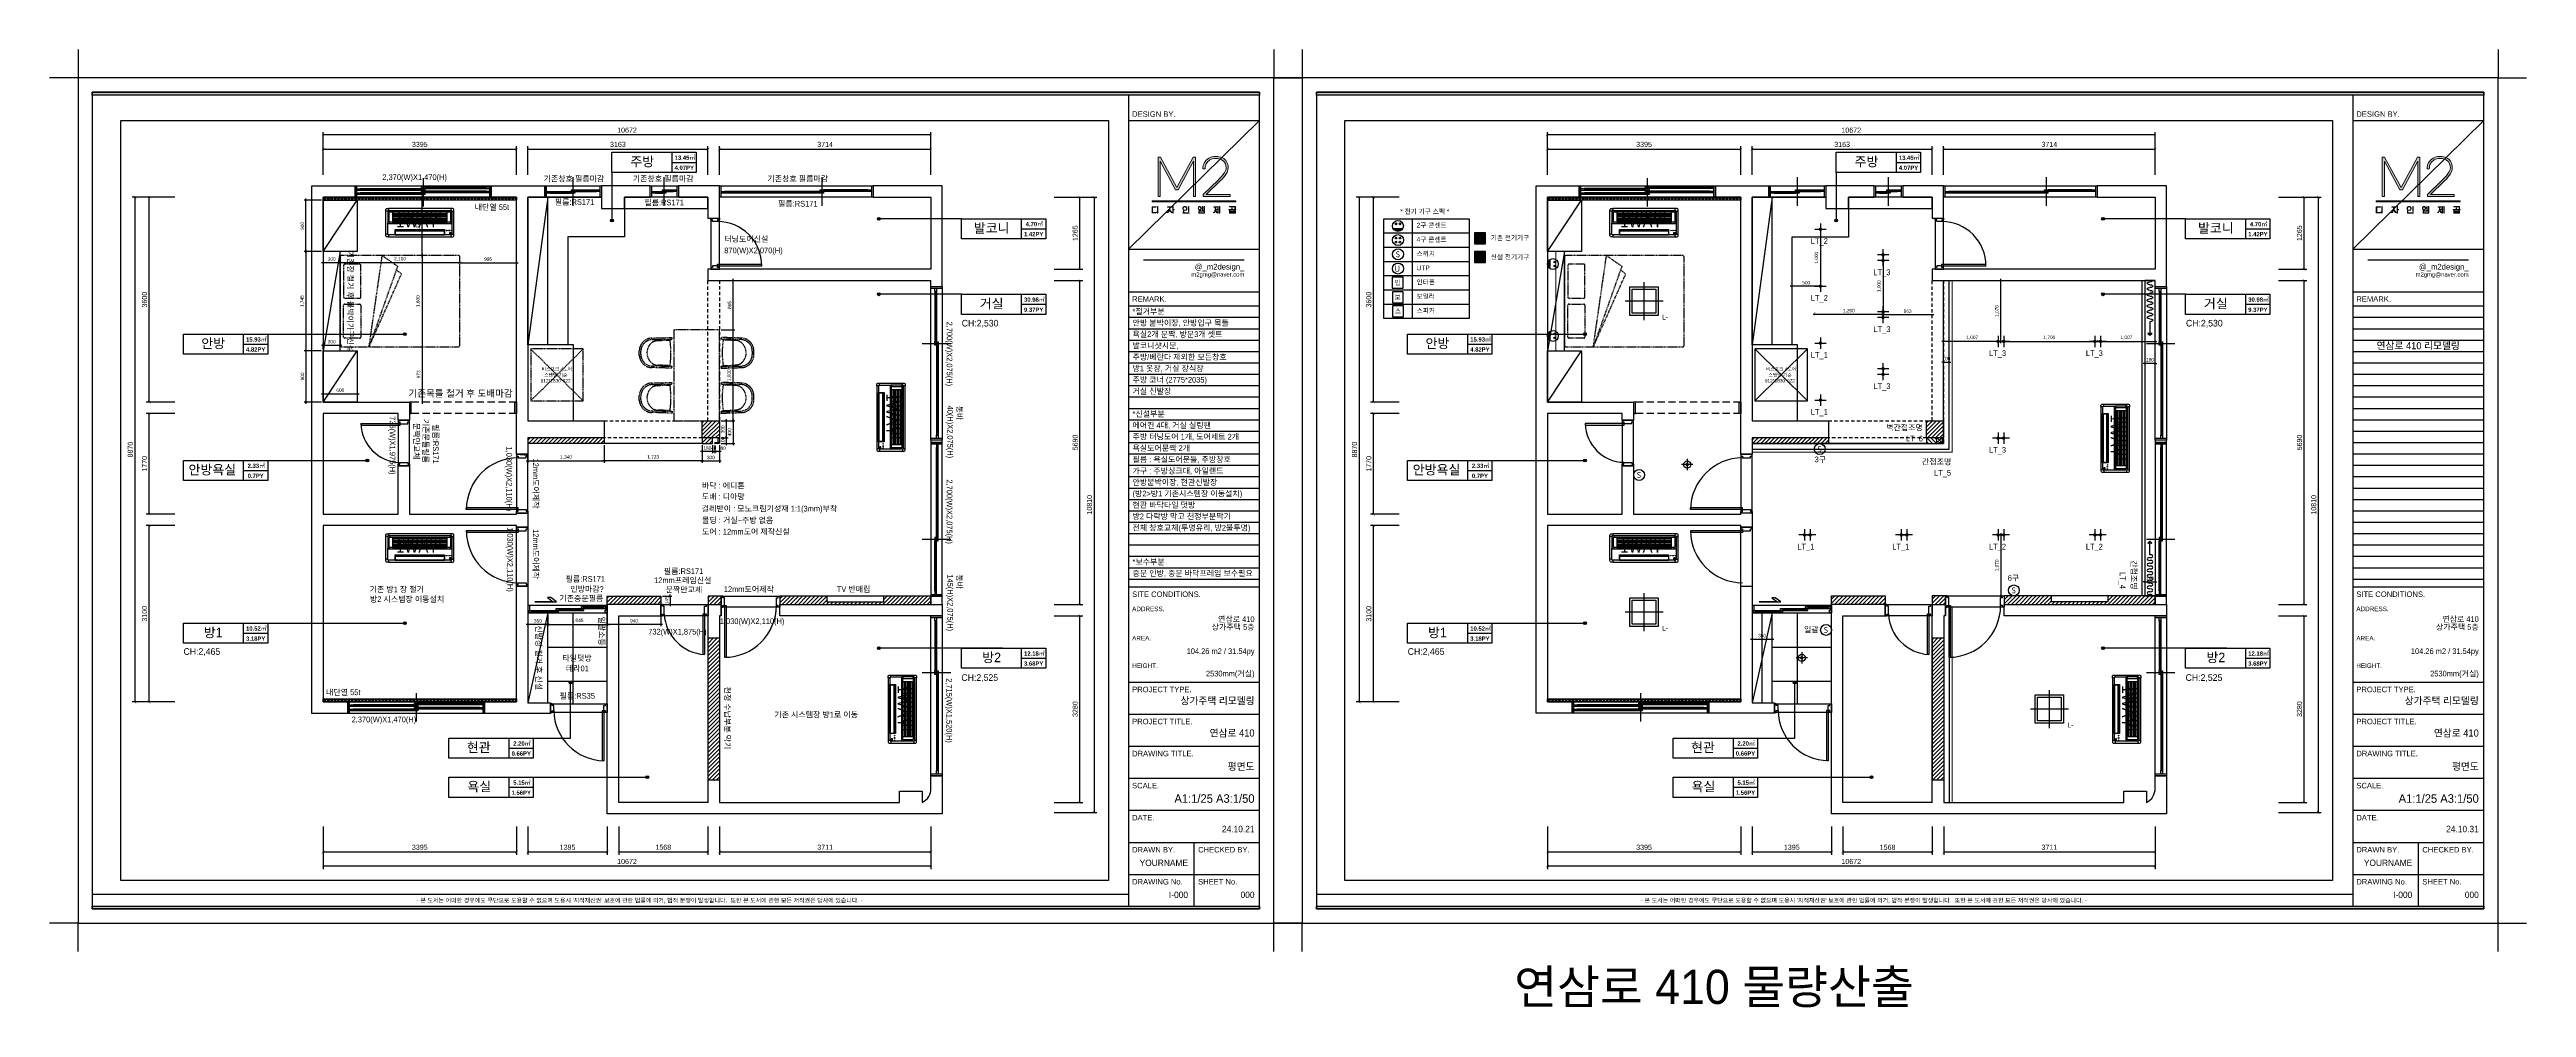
# Model space of a CAD drawing. Header units: millimetres. Extents: x 194631 to 262977, y 38570 to 93030.
# Drawn here: x 194631 to 238131, y 57439 to 74272 of the extents above; entities that cross this region are included whole.
import ezdxf
from ezdxf.enums import TextEntityAlignment as Align

# ---------------------------------------------------------------- set-up
doc = ezdxf.new("R2010")
doc.units = ezdxf.units.MM
doc.header["$LTSCALE"] = 20
doc.header["$PDMODE"] = 3
for name, pattern in [('DH-HID2', [1.2, 0.8, -0.4]), ('HID', [2.5, 1.5, -1]), ('HIDDEN', [9.525, 6.35, -3.175])]:
    doc.linetypes.add(name, pattern=pattern)
doc.layers.get('DEFPOINTS').update_dxf_attribs({"color": 248})
for name, color, linetype in [('0 @ 1', 7, 'Continuous'), ('0-ELC TEXT', 7, 'Continuous'), ('01. F-소품', 3, 'Continuous'), ('03-TEXT', 3, 'Continuous'), ('03-WAL NEW', 3, 'Continuous'), ('06-FUR', 6, 'Continuous'), ('06-LIGHT', 4, 'Continuous'), ('07-DIM', 5, 'Continuous'), ('3.기호.계단선', 30, 'Continuous'), ('_U+B808_U+C774_U+C5B4 2', 7, 'Continuous'), ('C-DIM(IN)', 14, 'Continuous'), ('C-HAT', 251, 'Continuous'), ('C-TEXT', 3, 'Continuous'), ('C-WALL1', 2, 'Continuous'), ('CO-DOOR', 8, 'Continuous'), ('FORM(YOURNAME)-1', 1, 'Continuous'), ('FORM(YOURNAME)-11', 1, 'Continuous'), ('FORM(YOURNAME)-11 @ 1', 1, 'Continuous'), ('FU-FURM', 251, 'DH-HID2'), ('RC-LIGHT', 7, 'Continuous'), ('도면층2', 2, 'Continuous'), ('도면층4', 4, 'Continuous'), ('도면층5', 5, 'Continuous'), ('도면층8', 8, 'Continuous'), ('면적', 6, 'Continuous'), ('설비', 140, 'Continuous'), ('치수', 7, 'Continuous')]:
    doc.layers.add(name, color=color, linetype=linetype)
doc.styles.add('DH-TEXT', font='')
doc.styles.add('HY 울릉도 L', font='')
doc.styles.add('HY견고딕', font='H2GTRE.TTF')
doc.styles.get("Standard").update_dxf_attribs({"font": ''})
doc.styles.add('YOURNAME', font='HY울릉도M.TTF')
doc.styles.add('넥슨고딕', font='NEXONLv1GothicBold.ttf')
doc.styles.add('코레일둥고', font='Korail_Round_Gothic_Medium.ttf')
doc.styles.get('DH-TEXT').set_extended_font_data('HY울릉도L')
doc.styles.get('HY 울릉도 L').set_extended_font_data('HY울릉도L')
doc.styles.get('Standard').set_extended_font_data('Haan YGodic 230')
doc.dimstyles.new('30', dxfattribs={"dimscale": 30, "dimtxt": 2, "dimasz": 1, "dimexe": 1, "dimexo": 1, "dimgap": 1, "dimtad": 1, "dimdec": 0, "dimrnd": 0.05, "dimdsep": 46, "dimlunit": 6, "dimtxsty": 'HY 울릉도 L', "dimblk": 'ARCHTICK', "dimcen": 2.5, "dimdle": 1, "dimclrd": 133, "dimclre": 133, "dimclrt": 30, "dimadec": 0, "dimazin": 0, "dimtfac": 1, "dimtdec": 0, "dimtix": 1, "dimtmove": 2, "dimatfit": 3, "dimldrblk": 'ARCHTICK', "dimfxl": 0, "dimlwd": -1, "dimlwe": -1, "dimarcsym": 0})
doc.dimstyles.new('YOURNAME-50', dxfattribs={"dimscale": 50, "dimtxt": 1.8, "dimasz": 0.9, "dimexe": 1, "dimexo": 3, "dimgap": 0.7, "dimtad": 1, "dimdec": 0, "dimzin": 0, "dimdsep": 46, "dimtxsty": 'YOURNAME', "dimblk": 'ARCHTICK', "dimcen": 0, "dimclrd": 1, "dimclre": 1, "dimclrt": 7, "dimadec": 0, "dimazin": 0, "dimtfac": 1, "dimtdec": 0, "dimtix": 1, "dimtmove": 2, "dimatfit": 3, "dimldrblk": 'ARCHTICK', "dimfxl": 0, "dimtolj": 1, "dimtzin": 0, "dimarcsym": 0})
pattern_1 = [(45, (21500, -18758.475), (-35.355339, 35.355339), [])]
pattern_2 = [(45, (21500, 0), (-35.355339, 35.355339), [])]
pattern_3 = [(45, (0, 0), (-35.355339, 35.355339), [])]

# ---------------------------------------------------------------- blocks, each defined once
blk = doc.blocks.new('block 34')
at = {"layer": '_U+B808_U+C774_U+C5B4 2'}
h = blk.add_hatch(color=35, dxfattribs=at)
h.dxf.hatch_style = 2
h.paths.add_polyline_path([(674.6, -105.5), (675.7, -105.5), (683.4, -119.7), (691.1, -105.5), (692.2, -105.5), (692.2, -123.8), (691.2, -123.8), (691.2, -107.3), (684, -120.7), (682.8, -120.7), (675.6, -107.3), (675.6, -123.8), (674.6, -123.8)])
h = blk.add_hatch(color=35, dxfattribs=at)
h.dxf.hatch_style = 2
edge = h.paths.add_edge_path()
edge.add_spline(control_points=[(704.7, -105.8), (705.6, -106.2), (706.3, -106.8), (706.7, -107.6), (707.2, -108.4), (707.4, -109.4), (707.4, -110.5), (707.4, -111.4), (707.1, -112.4), (706.5, -113.3), (705.9, -114.3), (705, -115.4), (703.7, -116.6), (703.7, -116.6), (697.1, -122.9), (697.1, -122.9), (697.1, -122.9), (708.3, -122.9), (708.3, -122.9), (708.3, -122.9), (708.3, -123.8), (708.3, -123.8), (708.3, -123.8), (695.7, -123.8), (695.7, -123.8), (695.7, -123.8), (695.7, -122.9), (695.7, -122.9), (695.7, -122.9), (702.7, -116.2), (702.7, -116.2), (704, -114.9), (704.9, -113.9), (705.5, -112.9), (706.1, -112), (706.5, -111.2), (706.5, -110.5), (706.5, -109.1), (706, -108), (705.1, -107.2), (704.2, -106.4), (703.1, -106), (701.6, -106), (700.5, -106), (699.6, -106.3), (698.9, -106.7), (698.1, -107.2), (697.6, -107.8), (697.2, -108.5), (696.8, -109.2), (696.6, -110.1), (696.6, -110.9), (696.6, -110.9), (695.6, -110.9), (695.6, -110.9), (695.6, -109.9), (695.8, -108.9), (696.3, -108), (696.8, -107.2), (697.5, -106.5), (698.4, -105.9), (699.3, -105.4), (700.3, -105.1), (701.6, -105.1), (702.8, -105.1), (703.8, -105.3), (704.7, -105.8)], knot_values=[0, 0, 0, 0, 1, 1, 1, 2, 2, 2, 3, 3, 3, 4, 4, 4, 5, 5, 5, 6, 6, 6, 7, 7, 7, 8, 8, 8, 9, 9, 9, 10, 10, 10, 11, 11, 11, 12, 12, 12, 13, 13, 13, 14, 14, 14, 15, 15, 15, 16, 16, 16, 17, 17, 17, 18, 18, 18, 19, 19, 19, 20, 20, 20, 21, 21, 21, 22, 22, 22, 22], degree=3, periodic=0)
at = {"layer": '_U+B808_U+C774_U+C5B4 2', "lineweight": 0}
blk.add_lwpolyline([(674.6, -105.5), (675.7, -105.5), (683.4, -119.7), (691.1, -105.5), (692.2, -105.5), (692.2, -123.8), (691.2, -123.8), (691.2, -107.3), (684, -120.7), (682.8, -120.7), (675.6, -107.3), (675.6, -123.8), (674.6, -123.8), (674.6, -105.5)], dxfattribs=at)
blk.add_open_spline([(704.7, -105.8), (705.6, -106.2), (706.3, -106.8), (706.7, -107.6), (707.2, -108.4), (707.4, -109.4), (707.4, -110.5), (707.4, -111.4), (707.1, -112.4), (706.5, -113.3), (705.9, -114.3), (705, -115.4), (703.7, -116.6), (703.7, -116.6), (697.1, -122.9), (697.1, -122.9), (697.1, -122.9), (708.3, -122.9), (708.3, -122.9), (708.3, -122.9), (708.3, -123.8), (708.3, -123.8), (708.3, -123.8), (695.7, -123.8), (695.7, -123.8), (695.7, -123.8), (695.7, -122.9), (695.7, -122.9), (695.7, -122.9), (702.7, -116.2), (702.7, -116.2), (704, -114.9), (704.9, -113.9), (705.5, -112.9), (706.1, -112), (706.5, -111.2), (706.5, -110.5), (706.5, -109.1), (706, -108), (705.1, -107.2), (704.2, -106.4), (703.1, -106), (701.6, -106), (700.5, -106), (699.6, -106.3), (698.9, -106.7), (698.1, -107.2), (697.6, -107.8), (697.2, -108.5), (696.8, -109.2), (696.6, -110.1), (696.6, -110.9), (696.6, -110.9), (695.6, -110.9), (695.6, -110.9), (695.6, -109.9), (695.8, -108.9), (696.3, -108), (696.8, -107.2), (697.5, -106.5), (698.4, -105.9), (699.3, -105.4), (700.3, -105.1), (701.6, -105.1), (702.8, -105.1), (703.8, -105.3), (704.7, -105.8)], degree=3, knots=[0, 0, 0, 0, 1, 1, 1, 2, 2, 2, 3, 3, 3, 4, 4, 4, 5, 5, 5, 6, 6, 6, 7, 7, 7, 8, 8, 8, 9, 9, 9, 10, 10, 10, 11, 11, 11, 12, 12, 12, 13, 13, 13, 14, 14, 14, 15, 15, 15, 16, 16, 16, 17, 17, 17, 18, 18, 18, 19, 19, 19, 20, 20, 20, 21, 21, 21, 22, 22, 22, 22], dxfattribs=at)
blk = doc.blocks.new('block 35')
at = {"layer": '_U+B808_U+C774_U+C5B4 2'}
h = blk.add_hatch(color=35, dxfattribs=at)
h.dxf.hatch_style = 2
edge = h.paths.add_edge_path()
edge.add_spline(control_points=[(673.7, -128.8), (673.7, -128.8), (672, -128.8), (672, -128.8), (672, -128.8), (672, -131.4), (672, -131.4), (672, -131.4), (673.1, -131.4), (673.1, -131.4), (673.3, -131.4), (673.4, -131.3), (673.6, -131.3), (673.7, -131.3), (673.9, -131.2), (674, -131.2), (674, -131.2), (674, -131.4), (674, -131.4), (673.9, -131.4), (673.8, -131.4), (673.6, -131.5), (673.5, -131.5), (673.3, -131.5), (673.1, -131.5), (673.1, -131.5), (671.8, -131.5), (671.8, -131.5), (671.8, -131.5), (671.8, -128.7), (671.8, -128.7), (671.8, -128.7), (673.7, -128.7), (673.7, -128.7), (673.7, -128.7), (673.7, -128.8), (673.7, -128.8)], knot_values=[0, 0, 0, 0, 1, 1, 1, 2, 2, 2, 3, 3, 3, 4, 4, 4, 5, 5, 5, 6, 6, 6, 7, 7, 7, 8, 8, 8, 9, 9, 9, 10, 10, 10, 11, 11, 11, 12, 12, 12, 12], degree=3, periodic=0)
h.paths.add_polyline_path([(674.5, -131.7), (674.4, -131.7), (674.4, -128.5), (674.5, -128.5)])
h = blk.add_hatch(color=35, dxfattribs=at)
h.dxf.hatch_style = 2
edge = h.paths.add_edge_path()
edge.add_spline(control_points=[(680, -130), (680, -130), (681.1, -131.4), (681.1, -131.4), (681.1, -131.4), (681, -131.5), (681, -131.5), (681, -131.5), (679.9, -130.2), (679.9, -130.2), (679.8, -130.6), (679.7, -130.9), (679.5, -131.1), (679.3, -131.3), (679.1, -131.5), (678.9, -131.5), (678.9, -131.5), (678.9, -131.4), (678.9, -131.4), (679.1, -131.3), (679.3, -131.2), (679.4, -130.9), (679.6, -130.7), (679.7, -130.4), (679.8, -130), (679.9, -129.7), (679.9, -129.3), (679.9, -128.8), (679.9, -128.8), (679, -128.8), (679, -128.8), (679, -128.8), (679, -128.7), (679, -128.7), (679, -128.7), (681, -128.7), (681, -128.7), (681, -128.7), (681, -128.8), (681, -128.8), (681, -128.8), (680.1, -128.8), (680.1, -128.8), (680.1, -129.3), (680, -129.7), (680, -130)], knot_values=[0, 0, 0, 0, 1, 1, 1, 2, 2, 2, 3, 3, 3, 4, 4, 4, 5, 5, 5, 6, 6, 6, 7, 7, 7, 8, 8, 8, 9, 9, 9, 10, 10, 10, 11, 11, 11, 12, 12, 12, 13, 13, 13, 14, 14, 14, 15, 15, 15, 15], degree=3, periodic=0)
h.paths.add_polyline_path([(682.2, -130.1), (681.7, -130.1), (681.7, -131.7), (681.5, -131.7), (681.5, -128.5), (681.7, -128.5), (681.7, -129.9), (682.2, -129.9)])
h = blk.add_hatch(color=35, dxfattribs=at)
h.dxf.hatch_style = 2
edge = h.paths.add_edge_path()
edge.add_spline(control_points=[(687.7, -128.7), (687.8, -128.8), (688, -128.9), (688, -129), (688.1, -129.1), (688.1, -129.3), (688.1, -129.5), (688.1, -129.6), (688.1, -129.8), (688, -129.9), (688, -130.1), (687.8, -130.2), (687.7, -130.3), (687.5, -130.3), (687.4, -130.4), (687.2, -130.4), (686.9, -130.4), (686.8, -130.3), (686.6, -130.3), (686.5, -130.2), (686.4, -130.1), (686.3, -129.9), (686.2, -129.8), (686.2, -129.6), (686.2, -129.5), (686.2, -129.3), (686.2, -129.1), (686.3, -129), (686.4, -128.9), (686.5, -128.8), (686.6, -128.7), (686.8, -128.6), (686.9, -128.6), (687.2, -128.6), (687.4, -128.6), (687.5, -128.6), (687.7, -128.7)], knot_values=[0, 0, 0, 0, 1, 1, 1, 2, 2, 2, 3, 3, 3, 4, 4, 4, 5, 5, 5, 6, 6, 6, 7, 7, 7, 8, 8, 8, 9, 9, 9, 10, 10, 10, 11, 11, 11, 12, 12, 12, 12], degree=3, periodic=0)
edge = h.paths.add_edge_path()
edge.add_spline(control_points=[(686.7, -128.8), (686.6, -128.9), (686.5, -128.9), (686.4, -129.1), (686.4, -129.2), (686.3, -129.3), (686.3, -129.5), (686.3, -129.6), (686.4, -129.8), (686.4, -129.9), (686.5, -130), (686.6, -130.1), (686.7, -130.2), (686.8, -130.2), (687, -130.2), (687.2, -130.2), (687.3, -130.2), (687.5, -130.2), (687.6, -130.2), (687.7, -130.1), (687.8, -130), (687.9, -129.9), (687.9, -129.8), (688, -129.6), (688, -129.5), (688, -129.3), (687.9, -129.2), (687.9, -129.1), (687.8, -128.9), (687.7, -128.9), (687.6, -128.8), (687.5, -128.7), (687.3, -128.7), (687.2, -128.7), (687, -128.7), (686.8, -128.7), (686.7, -128.8)], knot_values=[0, 0, 0, 0, 1, 1, 1, 2, 2, 2, 3, 3, 3, 4, 4, 4, 5, 5, 5, 6, 6, 6, 7, 7, 7, 8, 8, 8, 9, 9, 9, 10, 10, 10, 11, 11, 11, 12, 12, 12, 12], degree=3, periodic=0)
h.paths.add_polyline_path([(686.6, -131.5), (689.2, -131.5), (689.2, -131.7), (686.4, -131.7), (686.4, -130.7), (686.6, -130.7)])
h.paths.add_polyline_path([(689, -130.9), (688.9, -130.9), (688.9, -128.5), (689, -128.5)])
h = blk.add_hatch(color=35, dxfattribs=at)
h.dxf.hatch_style = 2
edge = h.paths.add_edge_path()
edge.add_spline(control_points=[(694.7, -130), (694.5, -130.2), (694.4, -130.2), (694.1, -130.2), (693.9, -130.2), (693.7, -130.2), (693.6, -130), (693.5, -129.8), (693.4, -129.6), (693.4, -129.4), (693.4, -129.1), (693.5, -128.9), (693.6, -128.8), (693.7, -128.6), (693.9, -128.5), (694.1, -128.5), (694.3, -128.5), (694.5, -128.6), (694.6, -128.7), (694.8, -128.9), (694.8, -129), (694.8, -129.2), (694.8, -129.2), (695.4, -129.2), (695.4, -129.2), (695.4, -129.2), (695.4, -128.5), (695.4, -128.5), (695.4, -128.5), (695.6, -128.5), (695.6, -128.5), (695.6, -128.5), (695.6, -130.3), (695.6, -130.3), (695.6, -130.3), (695.4, -130.3), (695.4, -130.3), (695.4, -130.3), (695.4, -129.4), (695.4, -129.4), (695.4, -129.4), (694.9, -129.4), (694.9, -129.4), (694.9, -129.6), (694.8, -129.8), (694.7, -130)], knot_values=[0, 0, 0, 0, 1, 1, 1, 2, 2, 2, 3, 3, 3, 4, 4, 4, 5, 5, 5, 6, 6, 6, 7, 7, 7, 8, 8, 8, 9, 9, 9, 10, 10, 10, 11, 11, 11, 12, 12, 12, 13, 13, 13, 14, 14, 14, 15, 15, 15, 15], degree=3, periodic=0)
edge = h.paths.add_edge_path()
edge.add_spline(control_points=[(693.7, -129.9), (693.8, -130), (694, -130.1), (694.1, -130.1), (694.3, -130.1), (694.5, -130), (694.5, -129.9), (694.6, -129.8), (694.7, -129.6), (694.7, -129.4), (694.7, -129.2), (694.6, -129), (694.5, -128.9), (694.5, -128.8), (694.3, -128.7), (694.1, -128.7), (694, -128.7), (693.8, -128.8), (693.7, -128.9), (693.6, -129), (693.6, -129.2), (693.6, -129.4), (693.6, -129.6), (693.6, -129.8), (693.7, -129.9)], knot_values=[0, 0, 0, 0, 1, 1, 1, 2, 2, 2, 3, 3, 3, 4, 4, 4, 5, 5, 5, 6, 6, 6, 7, 7, 7, 8, 8, 8, 8], degree=3, periodic=0)
h.paths.add_polyline_path([(693.7, -130.6), (696.4, -130.6), (696.4, -131.7), (693.7, -131.7)])
h.paths.add_polyline_path([(693.9, -131.5), (696.2, -131.5), (696.2, -130.7), (693.9, -130.7)])
h.paths.add_polyline_path([(696.4, -128.5), (696.4, -130.3), (696.2, -130.3), (696.2, -128.5)])
h = blk.add_hatch(color=35, dxfattribs=at)
h.dxf.hatch_style = 2
edge = h.paths.add_edge_path()
edge.add_spline(control_points=[(701.5, -129.9), (701.5, -129.9), (702.3, -131.4), (702.3, -131.4), (702.3, -131.4), (702.1, -131.5), (702.1, -131.5), (702.1, -131.5), (701.4, -130.2), (701.4, -130.2), (701.3, -130.9), (701, -131.4), (700.6, -131.5), (700.6, -131.5), (700.6, -131.4), (700.6, -131.4), (700.9, -131.3), (701.1, -131), (701.2, -130.5), (701.3, -130.1), (701.4, -129.5), (701.4, -128.8), (701.4, -128.8), (700.7, -128.8), (700.7, -128.8), (700.7, -128.8), (700.7, -128.7), (700.7, -128.7), (700.7, -128.7), (702.2, -128.7), (702.2, -128.7), (702.2, -128.7), (702.2, -128.8), (702.2, -128.8), (702.2, -128.8), (701.5, -128.8), (701.5, -128.8), (701.5, -129.2), (701.5, -129.6), (701.5, -129.9)], knot_values=[0, 0, 0, 0, 1, 1, 1, 2, 2, 2, 3, 3, 3, 4, 4, 4, 5, 5, 5, 6, 6, 6, 7, 7, 7, 8, 8, 8, 9, 9, 9, 10, 10, 10, 11, 11, 11, 12, 12, 12, 13, 13, 13, 13], degree=3, periodic=0)
h.paths.add_polyline_path([(702.6, -128.5), (702.8, -128.5), (702.8, -131.7), (702.6, -131.7), (702.6, -129.9), (702, -129.9), (702, -129.8), (702.6, -129.8)])
h.paths.add_polyline_path([(703.6, -128.5), (703.6, -131.7), (703.4, -131.7), (703.4, -128.5)])
h = blk.add_hatch(color=35, dxfattribs=at)
h.dxf.hatch_style = 2
h.paths.add_polyline_path([(711, -129.9), (711, -130.1), (707.8, -130.1), (707.8, -129.9), (709.2, -129.9), (709.2, -129.2), (709.3, -129.2), (709.3, -129.9)])
h.paths.add_polyline_path([(710.6, -128.7), (708.1, -128.7), (708.1, -128.6), (710.8, -128.6), (710.8, -129.6), (710.6, -129.6)])
h.paths.add_polyline_path([(710.6, -130.4), (710.8, -130.4), (710.8, -131.7), (708.1, -131.7), (708.1, -130.4), (708.2, -130.4), (708.2, -130.8), (710.6, -130.8)])
h.paths.add_polyline_path([(710.6, -131.5), (710.6, -131), (708.2, -131), (708.2, -131.5)])
at = {"layer": '_U+B808_U+C774_U+C5B4 2', "lineweight": 0}
for points in [[(674.5, -131.7), (674.4, -131.7), (674.4, -128.5), (674.5, -128.5), (674.5, -131.7)], [(682.2, -130.1), (681.7, -130.1), (681.7, -131.7), (681.5, -131.7), (681.5, -128.5), (681.7, -128.5), (681.7, -129.9), (682.2, -129.9), (682.2, -130.1)], [(686.6, -131.5), (689.2, -131.5), (689.2, -131.7), (686.4, -131.7), (686.4, -130.7), (686.6, -130.7), (686.6, -131.5)], [(689, -130.9), (688.9, -130.9), (688.9, -128.5), (689, -128.5), (689, -130.9)], [(693.7, -130.6), (696.4, -130.6), (696.4, -131.7), (693.7, -131.7), (693.7, -130.6)], [(693.9, -131.5), (696.2, -131.5), (696.2, -130.7), (693.9, -130.7), (693.9, -131.5)], [(696.4, -128.5), (696.4, -130.3), (696.2, -130.3), (696.2, -128.5), (696.4, -128.5)], [(702.6, -128.5), (702.8, -128.5), (702.8, -131.7), (702.6, -131.7), (702.6, -129.9), (702, -129.9), (702, -129.8), (702.6, -129.8), (702.6, -128.5)], [(703.6, -128.5), (703.6, -131.7), (703.4, -131.7), (703.4, -128.5), (703.6, -128.5)], [(711, -129.9), (711, -130.1), (707.8, -130.1), (707.8, -129.9), (709.2, -129.9), (709.2, -129.2), (709.3, -129.2), (709.3, -129.9), (711, -129.9)], [(710.6, -128.7), (708.1, -128.7), (708.1, -128.6), (710.8, -128.6), (710.8, -129.6), (710.6, -129.6), (710.6, -128.7)], [(710.6, -130.4), (710.8, -130.4), (710.8, -131.7), (708.1, -131.7), (708.1, -130.4), (708.2, -130.4), (708.2, -130.8), (710.6, -130.8), (710.6, -130.4)], [(710.6, -131.5), (710.6, -131), (708.2, -131), (708.2, -131.5), (710.6, -131.5)]]:
    blk.add_lwpolyline(points, dxfattribs=at)
for points, knots in [([(673.7, -128.8), (673.7, -128.8), (672, -128.8), (672, -128.8), (672, -128.8), (672, -131.4), (672, -131.4), (672, -131.4), (673.1, -131.4), (673.1, -131.4), (673.3, -131.4), (673.4, -131.3), (673.6, -131.3), (673.7, -131.3), (673.9, -131.2), (674, -131.2), (674, -131.2), (674, -131.4), (674, -131.4), (673.9, -131.4), (673.8, -131.4), (673.6, -131.5), (673.5, -131.5), (673.3, -131.5), (673.1, -131.5), (673.1, -131.5), (671.8, -131.5), (671.8, -131.5), (671.8, -131.5), (671.8, -128.7), (671.8, -128.7), (671.8, -128.7), (673.7, -128.7), (673.7, -128.7), (673.7, -128.7), (673.7, -128.8), (673.7, -128.8)], [0, 0, 0, 0, 1, 1, 1, 2, 2, 2, 3, 3, 3, 4, 4, 4, 5, 5, 5, 6, 6, 6, 7, 7, 7, 8, 8, 8, 9, 9, 9, 10, 10, 10, 11, 11, 11, 12, 12, 12, 12]), ([(680, -130), (680, -130), (681.1, -131.4), (681.1, -131.4), (681.1, -131.4), (681, -131.5), (681, -131.5), (681, -131.5), (679.9, -130.2), (679.9, -130.2), (679.8, -130.6), (679.7, -130.9), (679.5, -131.1), (679.3, -131.3), (679.1, -131.5), (678.9, -131.5), (678.9, -131.5), (678.9, -131.4), (678.9, -131.4), (679.1, -131.3), (679.3, -131.2), (679.4, -130.9), (679.6, -130.7), (679.7, -130.4), (679.8, -130), (679.9, -129.7), (679.9, -129.3), (679.9, -128.8), (679.9, -128.8), (679, -128.8), (679, -128.8), (679, -128.8), (679, -128.7), (679, -128.7), (679, -128.7), (681, -128.7), (681, -128.7), (681, -128.7), (681, -128.8), (681, -128.8), (681, -128.8), (680.1, -128.8), (680.1, -128.8), (680.1, -129.3), (680, -129.7), (680, -130)], [0, 0, 0, 0, 1, 1, 1, 2, 2, 2, 3, 3, 3, 4, 4, 4, 5, 5, 5, 6, 6, 6, 7, 7, 7, 8, 8, 8, 9, 9, 9, 10, 10, 10, 11, 11, 11, 12, 12, 12, 13, 13, 13, 14, 14, 14, 15, 15, 15, 15]), ([(687.7, -128.7), (687.8, -128.8), (688, -128.9), (688, -129), (688.1, -129.1), (688.1, -129.3), (688.1, -129.5), (688.1, -129.6), (688.1, -129.8), (688, -129.9), (688, -130.1), (687.8, -130.2), (687.7, -130.3), (687.5, -130.3), (687.4, -130.4), (687.2, -130.4), (686.9, -130.4), (686.8, -130.3), (686.6, -130.3), (686.5, -130.2), (686.4, -130.1), (686.3, -129.9), (686.2, -129.8), (686.2, -129.6), (686.2, -129.5), (686.2, -129.3), (686.2, -129.1), (686.3, -129), (686.4, -128.9), (686.5, -128.8), (686.6, -128.7), (686.8, -128.6), (686.9, -128.6), (687.2, -128.6), (687.4, -128.6), (687.5, -128.6), (687.7, -128.7)], [0, 0, 0, 0, 1, 1, 1, 2, 2, 2, 3, 3, 3, 4, 4, 4, 5, 5, 5, 6, 6, 6, 7, 7, 7, 8, 8, 8, 9, 9, 9, 10, 10, 10, 11, 11, 11, 12, 12, 12, 12]), ([(686.7, -128.8), (686.6, -128.9), (686.5, -128.9), (686.4, -129.1), (686.4, -129.2), (686.3, -129.3), (686.3, -129.5), (686.3, -129.6), (686.4, -129.8), (686.4, -129.9), (686.5, -130), (686.6, -130.1), (686.7, -130.2), (686.8, -130.2), (687, -130.2), (687.2, -130.2), (687.3, -130.2), (687.5, -130.2), (687.6, -130.2), (687.7, -130.1), (687.8, -130), (687.9, -129.9), (687.9, -129.8), (688, -129.6), (688, -129.5), (688, -129.3), (687.9, -129.2), (687.9, -129.1), (687.8, -128.9), (687.7, -128.9), (687.6, -128.8), (687.5, -128.7), (687.3, -128.7), (687.2, -128.7), (687, -128.7), (686.8, -128.7), (686.7, -128.8)], [0, 0, 0, 0, 1, 1, 1, 2, 2, 2, 3, 3, 3, 4, 4, 4, 5, 5, 5, 6, 6, 6, 7, 7, 7, 8, 8, 8, 9, 9, 9, 10, 10, 10, 11, 11, 11, 12, 12, 12, 12]), ([(694.7, -130), (694.5, -130.2), (694.4, -130.2), (694.1, -130.2), (693.9, -130.2), (693.7, -130.2), (693.6, -130), (693.5, -129.8), (693.4, -129.6), (693.4, -129.4), (693.4, -129.1), (693.5, -128.9), (693.6, -128.8), (693.7, -128.6), (693.9, -128.5), (694.1, -128.5), (694.3, -128.5), (694.5, -128.6), (694.6, -128.7), (694.8, -128.9), (694.8, -129), (694.8, -129.2), (694.8, -129.2), (695.4, -129.2), (695.4, -129.2), (695.4, -129.2), (695.4, -128.5), (695.4, -128.5), (695.4, -128.5), (695.6, -128.5), (695.6, -128.5), (695.6, -128.5), (695.6, -130.3), (695.6, -130.3), (695.6, -130.3), (695.4, -130.3), (695.4, -130.3), (695.4, -130.3), (695.4, -129.4), (695.4, -129.4), (695.4, -129.4), (694.9, -129.4), (694.9, -129.4), (694.9, -129.6), (694.8, -129.8), (694.7, -130)], [0, 0, 0, 0, 1, 1, 1, 2, 2, 2, 3, 3, 3, 4, 4, 4, 5, 5, 5, 6, 6, 6, 7, 7, 7, 8, 8, 8, 9, 9, 9, 10, 10, 10, 11, 11, 11, 12, 12, 12, 13, 13, 13, 14, 14, 14, 15, 15, 15, 15]), ([(693.7, -129.9), (693.8, -130), (694, -130.1), (694.1, -130.1), (694.3, -130.1), (694.5, -130), (694.5, -129.9), (694.6, -129.8), (694.7, -129.6), (694.7, -129.4), (694.7, -129.2), (694.6, -129), (694.5, -128.9), (694.5, -128.8), (694.3, -128.7), (694.1, -128.7), (694, -128.7), (693.8, -128.8), (693.7, -128.9), (693.6, -129), (693.6, -129.2), (693.6, -129.4), (693.6, -129.6), (693.6, -129.8), (693.7, -129.9)], [0, 0, 0, 0, 1, 1, 1, 2, 2, 2, 3, 3, 3, 4, 4, 4, 5, 5, 5, 6, 6, 6, 7, 7, 7, 8, 8, 8, 8]), ([(701.5, -129.9), (701.5, -129.9), (702.3, -131.4), (702.3, -131.4), (702.3, -131.4), (702.1, -131.5), (702.1, -131.5), (702.1, -131.5), (701.4, -130.2), (701.4, -130.2), (701.3, -130.9), (701, -131.4), (700.6, -131.5), (700.6, -131.5), (700.6, -131.4), (700.6, -131.4), (700.9, -131.3), (701.1, -131), (701.2, -130.5), (701.3, -130.1), (701.4, -129.5), (701.4, -128.8), (701.4, -128.8), (700.7, -128.8), (700.7, -128.8), (700.7, -128.8), (700.7, -128.7), (700.7, -128.7), (700.7, -128.7), (702.2, -128.7), (702.2, -128.7), (702.2, -128.7), (702.2, -128.8), (702.2, -128.8), (702.2, -128.8), (701.5, -128.8), (701.5, -128.8), (701.5, -129.2), (701.5, -129.6), (701.5, -129.9)], [0, 0, 0, 0, 1, 1, 1, 2, 2, 2, 3, 3, 3, 4, 4, 4, 5, 5, 5, 6, 6, 6, 7, 7, 7, 8, 8, 8, 9, 9, 9, 10, 10, 10, 11, 11, 11, 12, 12, 12, 13, 13, 13, 13])]:
    blk.add_open_spline(points, degree=3, knots=knots, dxfattribs=at)
blk = doc.blocks.new('block 33')
at = {"layer": '_U+B808_U+C774_U+C5B4 2'}
for name in ['block 34', 'block 35']:
    blk.add_blockref(name, (0, 0), dxfattribs=at)
blk = doc.blocks.new('block 32')
at = {"layer": '_U+B808_U+C774_U+C5B4 2'}
h = blk.add_hatch(color=35, dxfattribs=at)
h.dxf.hatch_style = 2
h.paths.add_polyline_path([(711, -126.3), (671.8, -126.3), (671.8, -125.9), (711, -125.9)])
at = {"layer": '_U+B808_U+C774_U+C5B4 2', "lineweight": 0}
blk.add_lwpolyline([(711, -126.3), (671.8, -126.3), (671.8, -125.9), (711, -125.9), (711, -126.3)], dxfattribs=at)
at = {"layer": '_U+B808_U+C774_U+C5B4 2'}
blk.add_blockref('block 33', (0, 0), dxfattribs=at)
blk = doc.blocks.new('FORM-ELEVATION')
at = {"layer": 'FORM(YOURNAME)-11'}
h = blk.add_hatch(color=256, dxfattribs=at)
h.dxf.hatch_style = 1
h.paths.add_polyline_path([(-10309, 35708), (71691, 35708), (71691, 35508), (-10309, 35508)])
h.paths.add_polyline_path([(-10309, -21492), (71691, -21492), (71691, -21692), (-10309, -21692)])
at = {"layer": 'DEFPOINTS', "color": 158}
for p, q in [((62481, 35508), (62481, -21492)), ((62481, 33708), (71691, 33708)), ((62481, 24686), (71691, 33708)), ((62481, 24686), (71691, 24686)), ((62481, 20686), (71691, 20686)), ((62481, 19886), (71691, 19886)), ((62481, 19086), (71691, 19086)), ((62481, 18286), (71691, 18286)), ((62481, 17486), (71691, 17486)), ((62481, 16686), (71691, 16686)), ((62481, 15886), (71691, 15886)), ((62481, 15086), (71691, 15086)), ((62481, 14286), (71691, 14286)), ((62481, 13486), (71691, 13486)), ((62481, 12686), (71691, 12686)), ((62481, 11886), (71691, 11886)), ((62481, 11086), (71691, 11086)), ((62481, 10286), (71691, 10286)), ((62481, 9486), (71691, 9486)), ((62481, 8686), (71691, 8686)), ((62481, 7886), (71691, 7886)), ((62481, 7086), (71691, 7086)), ((62481, 6286), (71691, 6286)), ((62481, 5486), (71691, 5486)), ((62481, 4686), (71691, 4686)), ((62481, 3886), (71691, 3886)), ((62481, 3086), (71691, 3086)), ((62481, 2286), (71691, 2286)), ((62481, 1486), (71691, 1486)), ((62481, -20692), (-10309, -20692))]:
    blk.add_line(p, q, dxfattribs=at)
at = {"layer": 'DEFPOINTS', "color": 1}
for points in [[(-11309, 38708), (-11309, 36708), (-13309, 36708)], [(72691, 38708), (72691, 36708), (74691, 36708)], [(-11309, -24692), (-11309, -22692), (-13309, -22692)], [(72691, -24692), (72691, -22692), (74691, -22692)]]:
    blk.add_lwpolyline(points, dxfattribs=at)
at = {"layer": 'DEFPOINTS', "color": 158}
for points in [[(-10309, -21692), (71691, -21692), (71691, 35708), (-10309, 35708)], [(-8309, 33708), (61071, 33708), (61071, -19692), (-8309, -19692)]]:
    blk.add_lwpolyline(points, close=True, dxfattribs=at)
at = {"layer": 'FORM(YOURNAME)-11', "color": 251}
blk.add_line((63550, 23916), (70622, 23916), dxfattribs=at)
at = {"layer": 'FORM(YOURNAME)-11', "color": 14}
for p, q in [((62481, 21686), (71691, 21686)), ((62481, 937), (71691, 937)), ((62481, -5756), (71691, -5756)), ((62481, -8009), (71691, -8009)), ((62481, -10261), (71691, -10261)), ((62481, -12514), (71691, -12514)), ((62481, -14766), (71691, -14766)), ((62481, -17019), (71691, -17019)), ((67086, -17019), (67086, -21492)), ((62481, -19271), (71691, -19271))]:
    blk.add_line(p, q, dxfattribs=at)
at = {"layer": 'FORM(YOURNAME)-11', "color": 250}
blk.add_lwpolyline([(-11309, -22692), (72691, -22692), (72691, 36708), (-11309, 36708)], close=True, dxfattribs=at)
at = {"layer": 'FORM(YOURNAME)-11'}
for points in [[(-10309, 35708), (71691, 35708), (71691, 35508), (-10309, 35508)], [(-10309, -21492), (71691, -21492), (71691, -21692), (-10309, -21692)]]:
    blk.add_lwpolyline(points, close=True, dxfattribs=at)
at = {"layer": '_U+B808_U+C774_U+C5B4 2', "xscale": 150, "yscale": 150, "zscale": 150}
blk.add_blockref('block 32', (-36628, 46957), dxfattribs=at)
at = {"layer": 'FORM(YOURNAME)-11', "color": 14, "style": 'YOURNAME'}
for s, height, p in [('DESIGN BY.', 386.1, (62739, 34170)), ('REMARK.', 386.1, (62739, 21172)), ('SITE CONDITIONS.', 386.14, (62739, 422)), ('PROJECT TYPE.', 386.14, (62739, -6271)), ('PROJECT TITLE.', 386.14, (62739, -8524)), ('DRAWING TITLE.', 386.14, (62739, -10776)), ('SCALE.', 386.1, (62739, -13029)), ('DATE.', 386.1, (62739, -15281)), ('DRAWN BY.', 386.1, (62739, -17534)), ('CHECKED BY.', 386.14, (67376, -17534)), ('DRAWING No.', 386.14, (62739, -19786)), ('SHEET No.', 386.1, (67376, -19786))]:
    blk.add_text(s, height=height, dxfattribs=at).set_placement(p, align=Align.MIDDLE_LEFT)
for s, height, width, p in [('m2gmg@naver.com', 300, 0.995, (70622, 22747)), ('@_m2design_', 400, 1.03, (70622, 23242))]:
    blk.add_text(s, height=height, dxfattribs=dict(at, width=width)).set_placement(p, align=Align.RIGHT)
at = {"layer": 'FORM(YOURNAME)-11', "color": 251, "style": 'YOURNAME'}
for s, p in [('ADDRESS.', (62739, -608)), ('AREA.', (62739, -2667)), ('HEIGHT.', (62739, -4598))]:
    blk.add_text(s, height=321.8, dxfattribs=at).set_placement(p, align=Align.MIDDLE_LEFT)
at = {"layer": 'FORM(YOURNAME)-11', "color": 1, "style": 'YOURNAME'}
blk.add_text("- 본 도서는 어떠한 경우에도 무단으로 도용할 수 없으며 도용시 '지적재산권' 보호에 관한 법률에 의거, 법적 분쟁이 발생합니다.  또한 본 도서에 관한 모든 저작권은 당사에 있습니다. -", height=300, dxfattribs=at).set_placement((28146, -21092), align=Align.MIDDLE_CENTER)
at = {"layer": 'FORM(YOURNAME)-11', "color": 3, "style": 'YOURNAME'}
for tag, height, p in [('2', 450, (71041, -1863)), ('1', 450, (71041, -1219)), ('3', 450, (71041, -3150)), ('4', 450, (71041, -5081)), ('5', 515, (71041, -7398)), ('6', 515, (71041, -9650)), ('7', 515, (71041, -11903)), ('8', 515, (71041, -14155)), ('9', 515, (71041, -16408)), ('10', 515, (66791, -18596)), ('11', 515, (71041, -18660)), ('12', 515, (66791, -20848)), ('13', 515, (71041, -20848))]:
    blk.add_attdef(tag, text='', height=height, dxfattribs=at).set_placement(p, align=Align.MIDDLE_RIGHT)
blk = doc.blocks.new('*U216')
at = {"layer": 'FORM(YOURNAME)-1'}
ref = blk.add_blockref('FORM-ELEVATION', (197959, 64595), dxfattribs=dict(at, xscale=0.2500000000000001, yscale=0.2500000000000001, zscale=0.2500000000000001))
ref.add_attrib('12', 'I-000', dxfattribs={"layer": 'FORM(YOURNAME)-11 @ 1', "color": 3, "height": 112.5, "style": 'YOURNAME'}).set_placement((214626, 59419), align=Align.MIDDLE_RIGHT)
ref.add_attrib('13', '000', dxfattribs={"layer": 'FORM(YOURNAME)-11 @ 1', "color": 3, "height": 112.5, "style": 'YOURNAME'}).set_placement((215794, 59419), align=Align.MIDDLE_RIGHT)
ref.add_attrib('10', 'YOURNAME', dxfattribs={"layer": 'FORM(YOURNAME)-11 @ 1', "color": 3, "height": 112.5, "style": 'YOURNAME'}).set_placement((214626, 59980), align=Align.MIDDLE_RIGHT)
ref.add_attrib('9', '24.10.21', dxfattribs={"layer": 'FORM(YOURNAME)-11 @ 1', "color": 3, "height": 112.5, "style": 'YOURNAME'}).set_placement((215794, 60575), align=Align.MIDDLE_RIGHT)
ref.add_attrib('8', 'A1:1/25 A3:1/50', dxfattribs={"layer": 'FORM(YOURNAME)-11 @ 1', "color": 3, "height": 150, "style": 'YOURNAME'}).set_placement((215794, 61111), align=Align.MIDDLE_RIGHT)
ref.add_attrib('7', '평면도', dxfattribs={"layer": 'FORM(YOURNAME)-11 @ 1', "color": 3, "height": 125, "style": 'YOURNAME'}).set_placement((215794, 61675), align=Align.MIDDLE_RIGHT)
ref.add_attrib('6', '연삼로 410', dxfattribs={"layer": 'FORM(YOURNAME)-11 @ 1', "color": 3, "height": 125, "style": 'YOURNAME'}).set_placement((215794, 62262), align=Align.MIDDLE_RIGHT)
ref.add_attrib('5', '상가주택 리모델링', dxfattribs={"layer": 'FORM(YOURNAME)-11 @ 1', "color": 3, "height": 125, "style": 'YOURNAME'}).set_placement((215794, 62830), align=Align.MIDDLE_RIGHT)
ref.add_attrib('1', '연삼로 410', dxfattribs={"layer": 'FORM(YOURNAME)-11 @ 1', "color": 3, "height": 100, "style": 'YOURNAME'}).set_placement((215794, 64264), align=Align.MIDDLE_RIGHT)
ref.add_attrib('2', '상가주택 5층', dxfattribs={"layer": 'FORM(YOURNAME)-11 @ 1', "color": 3, "height": 100, "style": 'YOURNAME'}).set_placement((215794, 64125), align=Align.MIDDLE_RIGHT)
ref.add_attrib('3', '104.26 m2 / 31.54py', dxfattribs={"layer": 'FORM(YOURNAME)-11 @ 1', "color": 3, "height": 100, "style": 'YOURNAME'}).set_placement((215794, 63700), align=Align.MIDDLE_RIGHT)
ref.add_attrib('4', '2530mm(거실)', dxfattribs={"layer": 'FORM(YOURNAME)-11 @ 1', "color": 3, "height": 100, "style": 'YOURNAME'}).set_placement((215794, 63306), align=Align.MIDDLE_RIGHT)
blk = doc.blocks.new('_ArchTick')
at = {"color": 0, "linetype": 'ByBlock', "const_width": 0.15}
blk.add_lwpolyline([(-0.5, -0.5), (0.5, 0.5)], dxfattribs=at)
blk = doc.blocks.new('*D52')
at = {"layer": 'DEFPOINTS', "color": 0}
for p in [(199437, 72772), (199437, 71922), (210109, 71922)]:
    blk.add_point(p, dxfattribs=at)
at = {"layer": '치수', "color": 1, "lineweight": -2}
for p, q in [((199437, 72072), (199437, 72822)), ((210109, 72772), (199437, 72772)), ((210109, 72072), (210109, 72822))]:
    blk.add_line(p, q, dxfattribs=at)
at = {"layer": '치수', "color": 1, "lineweight": -2, "xscale": 45, "yscale": 45, "zscale": 45, "rotation": 180}
blk.add_blockref('_ArchTick', (199437, 72772), dxfattribs=at)
at = {"layer": '치수', "color": 1, "lineweight": -2, "xscale": 45, "yscale": 45, "zscale": 45}
blk.add_blockref('_ArchTick', (210109, 72772), dxfattribs=at)
at = {"layer": '치수', "color": 7, "insert": (204773, 72854), "char_height": 90, "attachment_point": 5, "style": 'YOURNAME'}
blk.add_mtext('\\A1;10672', dxfattribs=at)
blk = doc.blocks.new('*D53')
at = {"layer": 'DEFPOINTS', "color": 0}
for p in [(210109, 72522), (206395, 71922), (210109, 71922)]:
    blk.add_point(p, dxfattribs=at)
at = {"layer": '치수', "color": 1, "lineweight": -2}
for p, q in [((206395, 72072), (206395, 72572)), ((206395, 72522), (210109, 72522)), ((210109, 72072), (210109, 72572))]:
    blk.add_line(p, q, dxfattribs=at)
at = {"layer": '치수', "color": 1, "lineweight": -2, "xscale": 45, "yscale": 45, "zscale": 45, "rotation": 180}
blk.add_blockref('_ArchTick', (206395, 72522), dxfattribs=at)
at = {"layer": '치수', "color": 1, "lineweight": -2, "xscale": 45, "yscale": 45, "zscale": 45}
blk.add_blockref('_ArchTick', (210109, 72522), dxfattribs=at)
at = {"layer": '치수', "color": 7, "insert": (208252, 72604), "char_height": 90, "attachment_point": 5, "style": 'YOURNAME'}
blk.add_mtext('\\A1;3714', dxfattribs=at)
blk = doc.blocks.new('*D54')
at = {"layer": 'DEFPOINTS', "color": 0}
for p in [(202832, 72522), (199437, 71922), (202832, 71922)]:
    blk.add_point(p, dxfattribs=at)
at = {"layer": '치수', "color": 1, "lineweight": -2}
for p, q in [((199437, 72072), (199437, 72572)), ((199437, 72522), (202832, 72522)), ((202832, 72072), (202832, 72572))]:
    blk.add_line(p, q, dxfattribs=at)
at = {"layer": '치수', "color": 1, "lineweight": -2, "xscale": 45, "yscale": 45, "zscale": 45, "rotation": 180}
blk.add_blockref('_ArchTick', (199437, 72522), dxfattribs=at)
at = {"layer": '치수', "color": 1, "lineweight": -2, "xscale": 45, "yscale": 45, "zscale": 45}
blk.add_blockref('_ArchTick', (202832, 72522), dxfattribs=at)
at = {"layer": '치수', "color": 7, "insert": (201134, 72604), "char_height": 90, "attachment_point": 5, "style": 'YOURNAME'}
blk.add_mtext('\\A1;3395', dxfattribs=at)
blk = doc.blocks.new('*D55')
at = {"layer": 'DEFPOINTS', "color": 0}
for p in [(196981, 71677), (196131, 62807), (196981, 62807)]:
    blk.add_point(p, dxfattribs=at)
at = {"layer": '치수', "color": 1, "lineweight": -2}
for p, q in [((196831, 71677), (196081, 71677)), ((196131, 71677), (196131, 62807)), ((196831, 62807), (196081, 62807))]:
    blk.add_line(p, q, dxfattribs=at)
at = {"layer": '치수', "color": 1, "lineweight": -2, "xscale": 45, "yscale": 45, "zscale": 45}
for p, rotation in [((196131, 71677), 90), ((196131, 62807), 270)]:
    blk.add_blockref('_ArchTick', p, dxfattribs=dict(at, rotation=rotation))
at = {"layer": '치수', "color": 7, "insert": (196050, 67242), "char_height": 90, "attachment_point": 5, "rotation": 90, "style": 'YOURNAME'}
blk.add_mtext('\\A1;8870', dxfattribs=at)
blk = doc.blocks.new('*D56')
at = {"layer": 'DEFPOINTS', "color": 0}
for p in [(196381, 67877), (196981, 67877), (196981, 66107)]:
    blk.add_point(p, dxfattribs=at)
at = {"layer": '치수', "color": 1, "lineweight": -2}
for p, q in [((196831, 67877), (196331, 67877)), ((196381, 66107), (196381, 67877)), ((196831, 66107), (196331, 66107))]:
    blk.add_line(p, q, dxfattribs=at)
at = {"layer": '치수', "color": 1, "lineweight": -2, "xscale": 45, "yscale": 45, "zscale": 45}
for p, rotation in [((196381, 67877), 90), ((196381, 66107), 270)]:
    blk.add_blockref('_ArchTick', p, dxfattribs=dict(at, rotation=rotation))
at = {"layer": '치수', "color": 7, "insert": (196300, 66992), "char_height": 90, "attachment_point": 5, "rotation": 90, "style": 'YOURNAME'}
blk.add_mtext('\\A1;1770', dxfattribs=at)
blk = doc.blocks.new('*D57')
at = {"layer": 'DEFPOINTS', "color": 0}
for p in [(196381, 71677), (196981, 71677), (196981, 68077)]:
    blk.add_point(p, dxfattribs=at)
at = {"layer": '치수', "color": 1, "lineweight": -2}
for p, q in [((196831, 71677), (196331, 71677)), ((196381, 68077), (196381, 71677)), ((196831, 68077), (196331, 68077))]:
    blk.add_line(p, q, dxfattribs=at)
at = {"layer": '치수', "color": 1, "lineweight": -2, "xscale": 45, "yscale": 45, "zscale": 45}
for p, rotation in [((196381, 71677), 90), ((196381, 68077), 270)]:
    blk.add_blockref('_ArchTick', p, dxfattribs=dict(at, rotation=rotation))
at = {"layer": '치수', "color": 7, "insert": (196300, 69877), "char_height": 90, "attachment_point": 5, "rotation": 90, "style": 'YOURNAME'}
blk.add_mtext('\\A1;3600', dxfattribs=at)
blk = doc.blocks.new('*D58')
at = {"layer": 'DEFPOINTS', "color": 0}
for p in [(196381, 65907), (196981, 65907), (196981, 62807)]:
    blk.add_point(p, dxfattribs=at)
at = {"layer": '치수', "color": 1, "lineweight": -2}
for p, q in [((196831, 65907), (196331, 65907)), ((196381, 62807), (196381, 65907)), ((196831, 62807), (196331, 62807))]:
    blk.add_line(p, q, dxfattribs=at)
at = {"layer": '치수', "color": 1, "lineweight": -2, "xscale": 45, "yscale": 45, "zscale": 45}
for p, rotation in [((196381, 65907), 90), ((196381, 62807), 270)]:
    blk.add_blockref('_ArchTick', p, dxfattribs=dict(at, rotation=rotation))
at = {"layer": '치수', "color": 7, "insert": (196300, 64357), "char_height": 90, "attachment_point": 5, "rotation": 90, "style": 'YOURNAME'}
blk.add_mtext('\\A1;3100', dxfattribs=at)
blk = doc.blocks.new('*D59')
at = {"layer": 'DEFPOINTS', "color": 0}
for p in [(212126, 71677), (212126, 60867), (212976, 60867)]:
    blk.add_point(p, dxfattribs=at)
at = {"layer": '치수', "color": 1, "lineweight": -2}
for p, q in [((212276, 71677), (213026, 71677)), ((212976, 71677), (212976, 60867)), ((212276, 60867), (213026, 60867))]:
    blk.add_line(p, q, dxfattribs=at)
at = {"layer": '치수', "color": 1, "lineweight": -2, "xscale": 45, "yscale": 45, "zscale": 45}
for p, rotation in [((212976, 71677), 90), ((212976, 60867), 270)]:
    blk.add_blockref('_ArchTick', p, dxfattribs=dict(at, rotation=rotation))
at = {"layer": '치수', "color": 7, "insert": (212895, 66272), "char_height": 90, "attachment_point": 5, "rotation": 90, "style": 'YOURNAME'}
blk.add_mtext('\\A1;10810', dxfattribs=at)
blk = doc.blocks.new('*D60')
at = {"layer": 'DEFPOINTS', "color": 0}
for p in [(212126, 70212), (212726, 70212), (212126, 64522)]:
    blk.add_point(p, dxfattribs=at)
at = {"layer": '치수', "color": 1, "lineweight": -2}
for p, q in [((212276, 70212), (212776, 70212)), ((212726, 64522), (212726, 70212)), ((212276, 64522), (212776, 64522))]:
    blk.add_line(p, q, dxfattribs=at)
at = {"layer": '치수', "color": 1, "lineweight": -2, "xscale": 45, "yscale": 45, "zscale": 45}
for p, rotation in [((212726, 70212), 90), ((212726, 64522), 270)]:
    blk.add_blockref('_ArchTick', p, dxfattribs=dict(at, rotation=rotation))
at = {"layer": '치수', "color": 7, "insert": (212645, 67367), "char_height": 90, "attachment_point": 5, "rotation": 90, "style": 'YOURNAME'}
blk.add_mtext('\\A1;5690', dxfattribs=at)
blk = doc.blocks.new('*D61')
at = {"layer": 'DEFPOINTS', "color": 0}
for p in [(212126, 64322), (212726, 64322), (212126, 61042)]:
    blk.add_point(p, dxfattribs=at)
at = {"layer": '치수', "color": 1, "lineweight": -2}
for p, q in [((212276, 64322), (212776, 64322)), ((212726, 61042), (212726, 64322)), ((212276, 61042), (212776, 61042))]:
    blk.add_line(p, q, dxfattribs=at)
at = {"layer": '치수', "color": 1, "lineweight": -2, "xscale": 45, "yscale": 45, "zscale": 45}
for p, rotation in [((212726, 64322), 90), ((212726, 61042), 270)]:
    blk.add_blockref('_ArchTick', p, dxfattribs=dict(at, rotation=rotation))
at = {"layer": '치수', "color": 7, "insert": (212645, 62682), "char_height": 90, "attachment_point": 5, "rotation": 90, "style": 'YOURNAME'}
blk.add_mtext('\\A1;3280', dxfattribs=at)
blk = doc.blocks.new('*D62')
at = {"layer": 'DEFPOINTS', "color": 0}
for p in [(199437, 60772), (210109, 60772), (199437, 59922)]:
    blk.add_point(p, dxfattribs=at)
at = {"layer": '치수', "color": 1, "lineweight": -2}
for p, q in [((199437, 60622), (199437, 59872)), ((210109, 60622), (210109, 59872)), ((210109, 59922), (199437, 59922))]:
    blk.add_line(p, q, dxfattribs=at)
at = {"layer": '치수', "color": 1, "lineweight": -2, "xscale": 45, "yscale": 45, "zscale": 45, "rotation": 180}
blk.add_blockref('_ArchTick', (199437, 59922), dxfattribs=at)
at = {"layer": '치수', "color": 1, "lineweight": -2, "xscale": 45, "yscale": 45, "zscale": 45}
blk.add_blockref('_ArchTick', (210109, 59922), dxfattribs=at)
at = {"layer": '치수', "color": 7, "insert": (204773, 60004), "char_height": 90, "attachment_point": 5, "style": 'YOURNAME'}
blk.add_mtext('\\A1;10672', dxfattribs=at)
blk = doc.blocks.new('*D63')
at = {"layer": 'DEFPOINTS', "color": 0}
for p in [(204627, 60772), (206195, 60772), (206195, 60172)]:
    blk.add_point(p, dxfattribs=at)
at = {"layer": '치수', "color": 1, "lineweight": -2}
for p, q in [((204627, 60622), (204627, 60122)), ((206195, 60622), (206195, 60122)), ((204627, 60172), (206195, 60172))]:
    blk.add_line(p, q, dxfattribs=at)
at = {"layer": '치수', "color": 1, "lineweight": -2, "xscale": 45, "yscale": 45, "zscale": 45, "rotation": 180}
blk.add_blockref('_ArchTick', (204627, 60172), dxfattribs=at)
at = {"layer": '치수', "color": 1, "lineweight": -2, "xscale": 45, "yscale": 45, "zscale": 45}
blk.add_blockref('_ArchTick', (206195, 60172), dxfattribs=at)
at = {"layer": '치수', "color": 7, "insert": (205411, 60254), "char_height": 90, "attachment_point": 5, "style": 'YOURNAME'}
blk.add_mtext('\\A1;1568', dxfattribs=at)
blk = doc.blocks.new('*D64')
at = {"layer": 'DEFPOINTS', "color": 0}
for p in [(206398, 60772), (210109, 60772), (210109, 60172)]:
    blk.add_point(p, dxfattribs=at)
at = {"layer": '치수', "color": 1, "lineweight": -2}
for p, q in [((206398, 60622), (206398, 60122)), ((210109, 60622), (210109, 60122)), ((206398, 60172), (210109, 60172))]:
    blk.add_line(p, q, dxfattribs=at)
at = {"layer": '치수', "color": 1, "lineweight": -2, "xscale": 45, "yscale": 45, "zscale": 45, "rotation": 180}
blk.add_blockref('_ArchTick', (206398, 60172), dxfattribs=at)
at = {"layer": '치수', "color": 1, "lineweight": -2, "xscale": 45, "yscale": 45, "zscale": 45}
blk.add_blockref('_ArchTick', (210109, 60172), dxfattribs=at)
at = {"layer": '치수', "color": 7, "insert": (208253, 60254), "char_height": 90, "attachment_point": 5, "style": 'YOURNAME'}
blk.add_mtext('\\A1;3711', dxfattribs=at)
blk = doc.blocks.new('*D65')
at = {"layer": 'DEFPOINTS', "color": 0}
for p in [(199437, 60772), (202832, 60772), (202832, 60172)]:
    blk.add_point(p, dxfattribs=at)
at = {"layer": '치수', "color": 1, "lineweight": -2}
for p, q in [((199437, 60622), (199437, 60122)), ((202832, 60622), (202832, 60122)), ((199437, 60172), (202832, 60172))]:
    blk.add_line(p, q, dxfattribs=at)
at = {"layer": '치수', "color": 1, "lineweight": -2, "xscale": 45, "yscale": 45, "zscale": 45, "rotation": 180}
blk.add_blockref('_ArchTick', (199437, 60172), dxfattribs=at)
at = {"layer": '치수', "color": 1, "lineweight": -2, "xscale": 45, "yscale": 45, "zscale": 45}
blk.add_blockref('_ArchTick', (202832, 60172), dxfattribs=at)
at = {"layer": '치수', "color": 7, "insert": (201134, 60254), "char_height": 90, "attachment_point": 5, "style": 'YOURNAME'}
blk.add_mtext('\\A1;3395', dxfattribs=at)
blk = doc.blocks.new('*D66')
at = {"layer": 'DEFPOINTS', "color": 0}
for p in [(203032, 60772), (204427, 60772), (204427, 60172)]:
    blk.add_point(p, dxfattribs=at)
at = {"layer": '치수', "color": 1, "lineweight": -2}
for p, q in [((203032, 60622), (203032, 60122)), ((204427, 60622), (204427, 60122)), ((203032, 60172), (204427, 60172))]:
    blk.add_line(p, q, dxfattribs=at)
at = {"layer": '치수', "color": 1, "lineweight": -2, "xscale": 45, "yscale": 45, "zscale": 45, "rotation": 180}
blk.add_blockref('_ArchTick', (203032, 60172), dxfattribs=at)
at = {"layer": '치수', "color": 1, "lineweight": -2, "xscale": 45, "yscale": 45, "zscale": 45}
blk.add_blockref('_ArchTick', (204427, 60172), dxfattribs=at)
at = {"layer": '치수', "color": 7, "insert": (203729, 60254), "char_height": 90, "attachment_point": 5, "style": 'YOURNAME'}
blk.add_mtext('\\A1;1395', dxfattribs=at)
blk = doc.blocks.new('*D67')
at = {"layer": 'DEFPOINTS', "color": 0}
for p in [(212126, 71677), (212726, 71677), (212126, 70412)]:
    blk.add_point(p, dxfattribs=at)
at = {"layer": '치수', "color": 1, "lineweight": -2}
for p, q in [((212276, 71677), (212776, 71677)), ((212726, 70412), (212726, 71677)), ((212276, 70412), (212776, 70412))]:
    blk.add_line(p, q, dxfattribs=at)
at = {"layer": '치수', "color": 1, "lineweight": -2, "xscale": 45, "yscale": 45, "zscale": 45}
for p, rotation in [((212726, 71677), 90), ((212726, 70412), 270)]:
    blk.add_blockref('_ArchTick', p, dxfattribs=dict(at, rotation=rotation))
at = {"layer": '치수', "color": 7, "insert": (212645, 71045), "char_height": 90, "attachment_point": 5, "rotation": 90, "style": 'YOURNAME'}
blk.add_mtext('\\A1;1265', dxfattribs=at)
blk = doc.blocks.new('*D99')
at = {"layer": 'DEFPOINTS', "color": 0}
for p in [(206195, 72522), (203032, 71922), (206195, 71922)]:
    blk.add_point(p, dxfattribs=at)
at = {"layer": '치수', "color": 1, "lineweight": -2}
for p, q in [((203032, 72072), (203032, 72572)), ((203032, 72522), (206195, 72522)), ((206195, 72072), (206195, 72572))]:
    blk.add_line(p, q, dxfattribs=at)
at = {"layer": '치수', "color": 1, "lineweight": -2, "xscale": 45, "yscale": 45, "zscale": 45, "rotation": 180}
blk.add_blockref('_ArchTick', (203032, 72522), dxfattribs=at)
at = {"layer": '치수', "color": 1, "lineweight": -2, "xscale": 45, "yscale": 45, "zscale": 45}
blk.add_blockref('_ArchTick', (206195, 72522), dxfattribs=at)
at = {"layer": '치수', "color": 7, "insert": (204613, 72604), "char_height": 90, "attachment_point": 5, "style": 'YOURNAME'}
blk.add_mtext('\\A1;3163', dxfattribs=at)
blk = doc.blocks.new('FLLLOR')
at = {"color": 8, "linetype": 'HID', "ltscale": 2}
for points in [[(204372, 86507), (206195, 86507), (206195, 88971)], [(206395, 88971), (206395, 86206), (204372, 86207)]]:
    blk.add_lwpolyline(points, dxfattribs=at)
at = {"layer": 'C-WALL1'}
for p, q in [((210309, 90636), (209095, 90636)), ((209095, 90636), (209095, 90436)), ((210309, 88866), (210309, 90636)), ((209095, 90436), (210109, 90436)), ((210109, 90436), (210109, 89171)), ((210109, 89171), (206195, 89171)), ((206195, 89171), (206195, 88971)), ((206195, 88971), (206395, 88971)), ((206395, 89171), (206245, 89171)), ((206395, 88971), (210109, 88971)), ((210109, 88866), (210109, 88971)), ((210109, 88866), (210309, 88866)), ((203032, 86507), (204372, 86507)), ((204372, 86507), (204372, 86207)), ((202832, 84636), (203032, 84636)), ((202832, 83601), (203032, 83601)), ((206397, 83081), (206397, 79801))]:
    blk.add_line(p, q, dxfattribs=at)
for points in [[(199872, 81366), (199872, 81566), (199872, 81366), (199237, 81366), (199237, 90636), (199997, 90636), (199997, 90436), (199437, 90436)], [(204372, 86207), (203032, 86206), (203032, 85921), (202832, 85921), (202832, 90436), (202387, 90436), (202387, 90636), (203327, 90636), (203327, 90436), (203032, 90436), (203032, 86506)], [(199437, 90436), (199437, 86836), (200952, 86836), (200952, 86636), (200952, 86516), (200752, 86516), (200752, 86636), (199437, 86636), (199437, 84866), (200752, 84866)], [(200752, 84866), (200752, 85716), (200952, 85716), (200952, 84866), (202832, 84866), (202832, 84886), (203032, 84886), (203032, 84636)], [(202832, 84636), (202832, 84666), (199437, 84666), (199437, 81566), (199872, 81566)], [(203032, 83601), (203032, 81551), (203427, 81551), (203427, 81366), (202272, 81366), (202272, 81566), (202832, 81566), (202832, 83601)], [(206198, 79801), (204627, 79801), (204627, 83081), (205367, 83081), (205367, 83281), (204427, 83281)], [(206197, 79801), (206197, 83281), (206427, 83281), (206427, 83081), (206398, 83081)]]:
    blk.add_lwpolyline(points, dxfattribs=at)
for points in [[(204327, 90636), (204327, 90236), (204727, 90236), (204727, 90436), (205177, 90436), (205177, 90636)], [(206395, 90066), (206395, 90636), (205677, 90636), (205677, 90436), (206195, 90436), (206195, 90066)], [(207457, 83281), (210309, 83281), (210309, 83081), (207457, 83081)]]:
    blk.add_lwpolyline(points, close=True, dxfattribs=at)
blk.add_lwpolyline([(206398, 79801), (209559, 79801), (209559, 80001), (209959, 80001), (209959, 79801), (209959, 79801, 0.301385), (210109, 80051), (210109, 80269), (210309, 80269), (210309, 79601), (204427, 79601), (204427, 83281)], format="xyb", dxfattribs=at)
at = {"layer": '도면층2'}
blk.add_line((206395, 90436), (206395, 90636), dxfattribs=at)
at = {"layer": '도면층4'}
for p, q in [((199997, 90636), (202387, 90636)), ((199997, 90436), (199997, 90636)), ((200027, 90436), (200027, 90636)), ((200087, 90570), (201162, 90570)), ((200087, 90496), (201162, 90496)), ((201192, 90770), (201192, 90270)), ((201222, 90600), (202297, 90600)), ((201222, 90526), (202297, 90526)), ((202357, 90636), (202357, 90436)), ((202387, 90636), (202387, 90436)), ((203327, 90436), (203327, 90636)), ((203327, 90636), (204327, 90636)), ((203357, 90436), (203357, 90636)), ((203797, 90521), (203417, 90521)), ((203827, 90286), (203827, 90786)), ((204237, 90551), (203857, 90551)), ((204297, 90636), (204297, 90436)), ((204327, 90636), (204327, 90436)), ((205177, 90436), (205177, 90636)), ((205177, 90636), (205677, 90636)), ((205207, 90436), (205207, 90636)), ((205397, 90521), (205267, 90521)), ((205427, 90286), (205427, 90786)), ((205587, 90551), (205457, 90551)), ((205647, 90636), (205647, 90436)), ((205677, 90636), (205677, 90436)), ((206395, 90636), (209095, 90636)), ((206395, 90436), (206395, 90636)), ((206425, 90436), (206425, 90636)), ((206485, 90521), (208165, 90521)), ((208195, 90786), (208195, 90286)), ((208225, 90551), (209005, 90551)), ((209065, 90636), (209065, 90436)), ((209095, 90636), (209095, 90436)), ((202387, 90436), (199997, 90436)), ((204327, 90436), (203327, 90436)), ((205677, 90436), (205177, 90436)), ((206245, 90066), (206245, 89171)), ((209095, 90436), (206395, 90436)), ((206395, 89171), (206395, 90066)), ((206365, 89261), (207139, 89261)), ((206365, 89231), (206365, 89261)), ((206365, 89231), (207140, 89231)), ((207139, 89231), (207139, 89261)), ((206245, 89171), (206395, 89171)), ((206395, 89171), (206245, 89171)), ((210110, 86166), (210109, 88866)), ((210109, 88866), (210309, 88866)), ((210109, 88836), (210309, 88836)), ((210194, 87896), (210194, 88776)), ((210309, 88866), (210310, 86166)), ((209959, 87866), (210459, 87866)), ((210225, 86256), (210224, 87836)), ((200782, 86456), (200101, 86456)), ((200102, 86456), (200102, 86426)), ((200782, 86426), (200102, 86426)), ((200952, 86516), (200752, 86516)), ((200752, 86516), (200752, 85716)), ((200752, 86516), (200952, 86516)), ((200782, 86456), (200782, 86426)), ((200952, 85716), (200952, 86516)), ((210310, 86196), (210110, 86196)), ((210310, 86166), (210110, 86166)), ((200752, 85716), (200952, 85716)), ((210110, 86126), (210109, 83426)), ((210310, 86126), (210110, 86126)), ((210310, 86096), (210110, 86096)), ((210225, 86036), (210224, 84456)), ((210309, 83426), (210310, 86126)), ((209959, 84426), (210459, 84426)), ((210194, 84396), (210194, 83516)), ((206427, 83081), (206427, 83281)), ((210109, 83456), (210309, 83456)), ((210109, 83426), (210309, 83426)), ((210109, 80269), (210109, 83081)), ((210109, 83081), (210309, 83081)), ((210109, 83051), (210309, 83051)), ((210194, 82111), (210194, 82991)), ((210309, 83081), (210309, 80269)), ((209959, 82081), (210459, 82081)), ((210224, 80359), (210224, 82051)), ((199872, 81566), (202272, 81566)), ((199872, 81366), (199872, 81566)), ((202272, 81366), (199872, 81366)), ((199902, 81366), (199902, 81566)), ((199962, 81500), (201042, 81500)), ((199962, 81426), (201042, 81426)), ((201072, 81721), (201072, 81221)), ((201102, 81530), (202182, 81530)), ((201102, 81456), (202182, 81456)), ((202242, 81566), (202242, 81366)), ((202272, 81566), (202272, 81366)), ((203427, 81533), (204427, 81533)), ((203427, 81383), (203427, 81533)), ((204427, 81383), (203427, 81383)), ((204337, 81413), (204337, 80534)), ((204367, 81413), (204337, 81413)), ((204367, 81413), (204367, 80533)), ((204367, 80533), (204337, 80533)), ((210309, 80299), (210109, 80299)), ((210309, 80269), (210109, 80269))]:
    blk.add_line(p, q, dxfattribs=at)
at = {"layer": '도면층4', "linetype": 'HIDDEN'}
for p, q in [((202832, 86836), (200952, 86836)), ((202832, 86636), (200952, 86636))]:
    blk.add_line(p, q, dxfattribs=at)
at = {"layer": '도면층4'}
for points in [[(200027, 90555), (200027, 90585), (200087, 90585), (200087, 90555)], [(200027, 90481), (200027, 90511), (200087, 90511), (200087, 90481)], [(201162, 90585), (201162, 90615), (201222, 90615), (201222, 90585)], [(201162, 90555), (201162, 90585), (201222, 90585), (201222, 90555)], [(201162, 90511), (201162, 90541), (201222, 90541), (201222, 90511)], [(201162, 90481), (201162, 90511), (201222, 90511), (201222, 90481)], [(202297, 90585), (202297, 90615), (202357, 90615), (202357, 90585)], [(202297, 90511), (202297, 90541), (202357, 90541), (202357, 90511)], [(203417, 90536), (203417, 90506), (203357, 90506), (203357, 90536)], [(203857, 90566), (203857, 90536), (203797, 90536), (203797, 90566)], [(203857, 90536), (203857, 90506), (203797, 90506), (203797, 90536)], [(204297, 90566), (204297, 90536), (204237, 90536), (204237, 90566)], [(205267, 90536), (205267, 90506), (205207, 90506), (205207, 90536)], [(205457, 90566), (205457, 90536), (205397, 90536), (205397, 90566)], [(205457, 90536), (205457, 90506), (205397, 90506), (205397, 90536)], [(205647, 90566), (205647, 90536), (205587, 90536), (205587, 90566)], [(206425, 90506), (206425, 90536), (206485, 90536), (206485, 90506)], [(208165, 90536), (208165, 90566), (208225, 90566), (208225, 90536)], [(208165, 90506), (208165, 90536), (208225, 90536), (208225, 90506)], [(209005, 90536), (209005, 90566), (209065, 90566), (209065, 90536)], [(210209, 88776), (210179, 88776), (210179, 88836), (210209, 88836)], [(210209, 87836), (210179, 87836), (210179, 87896), (210209, 87896)], [(210239, 87836), (210209, 87836), (210209, 87896), (210239, 87896)], [(200952, 86636), (200982, 86636), (200982, 86836), (200952, 86836)], [(202832, 86636), (202802, 86636), (202802, 86836), (202832, 86836)], [(210110, 86126), (210310, 86126), (210310, 86166), (210110, 86166)], [(210240, 86196), (210210, 86196), (210210, 86256), (210240, 86256)], [(210240, 86096), (210210, 86096), (210210, 86036), (210240, 86036)], [(210209, 84456), (210179, 84456), (210179, 84396), (210209, 84396)], [(210239, 84456), (210209, 84456), (210209, 84396), (210239, 84396)], [(210209, 83516), (210179, 83516), (210179, 83456), (210209, 83456)], [(210209, 82991), (210179, 82991), (210179, 83051), (210209, 83051)], [(210209, 82051), (210179, 82051), (210179, 82111), (210209, 82111)], [(210239, 82051), (210209, 82051), (210209, 82111), (210239, 82111)], [(199902, 81485), (199902, 81515), (199962, 81515), (199962, 81485)], [(199902, 81411), (199902, 81441), (199962, 81441), (199962, 81411)], [(201042, 81515), (201042, 81545), (201102, 81545), (201102, 81515)], [(201042, 81485), (201042, 81515), (201102, 81515), (201102, 81485)], [(201042, 81441), (201042, 81471), (201102, 81471), (201102, 81441)], [(201042, 81411), (201042, 81441), (201102, 81441), (201102, 81411)], [(202182, 81515), (202182, 81545), (202242, 81545), (202242, 81515)], [(202182, 81441), (202182, 81471), (202242, 81471), (202242, 81441)], [(210239, 80299), (210209, 80299), (210209, 80359), (210239, 80359)]]:
    blk.add_lwpolyline(points, close=True, dxfattribs=at)
for points in [[(206395, 90066), (206395, 90036), (206365, 90036), (206365, 90006), (206275, 90006), (206275, 90036), (206245, 90036), (206245, 90066), (206395, 90066)], [(206395, 89171), (206395, 89201), (206365, 89201), (206365, 89231), (206275, 89231), (206275, 89201), (206245, 89201), (206245, 89171), (206395, 89171)], [(200752, 86516), (200752, 86486), (200782, 86486), (200782, 86456), (200922, 86456), (200922, 86486), (200952, 86486), (200952, 86516), (200752, 86516)], [(200752, 85716), (200752, 85746), (200782, 85746), (200782, 85776), (200922, 85776), (200922, 85746), (200952, 85746), (200952, 85716), (200752, 85716)], [(210309, 83281), (210309, 83426), (210109, 83426), (210109, 83281), (210309, 83281)], [(203427, 81383), (203457, 81383), (203457, 81413), (203487, 81413), (203487, 81503), (203457, 81503), (203457, 81533), (203427, 81533), (203427, 81383)], [(204427, 81383), (204397, 81383), (204397, 81413), (204367, 81413), (204367, 81503), (204397, 81503), (204397, 81533), (204427, 81533), (204427, 81383)]]:
    blk.add_lwpolyline(points, dxfattribs=at)
at = {"layer": '도면층5'}
for p, q in [((201162, 90585), (200087, 90585)), ((201162, 90555), (200087, 90555)), ((201162, 90511), (200087, 90511)), ((201162, 90481), (200087, 90481)), ((202297, 90615), (201222, 90615)), ((202297, 90585), (201222, 90585)), ((202297, 90541), (201222, 90541)), ((202297, 90511), (201222, 90511)), ((203417, 90536), (203797, 90536)), ((203417, 90506), (203797, 90506)), ((203857, 90566), (204237, 90566)), ((203857, 90536), (204237, 90536)), ((205267, 90536), (205397, 90536)), ((205267, 90506), (205397, 90506)), ((205457, 90566), (205587, 90566)), ((205457, 90536), (205587, 90536)), ((208165, 90536), (206485, 90536)), ((208165, 90506), (206485, 90506)), ((209005, 90566), (208225, 90566)), ((209005, 90536), (208225, 90536)), ((210179, 88776), (210179, 87896)), ((210209, 88776), (210209, 87896)), ((210209, 87836), (210210, 86256)), ((210239, 87836), (210240, 86256)), ((210209, 84456), (210210, 86036)), ((210239, 84456), (210240, 86036)), ((210179, 83516), (210179, 84396)), ((210209, 83516), (210209, 84396)), ((210179, 82991), (210179, 82111)), ((210209, 82991), (210209, 82111)), ((210209, 82051), (210209, 80359)), ((210239, 82051), (210239, 80359)), ((201042, 81515), (199962, 81515)), ((201042, 81485), (199962, 81485)), ((201042, 81441), (199962, 81441)), ((201042, 81411), (199962, 81411)), ((202182, 81545), (201102, 81545)), ((202182, 81515), (201102, 81515)), ((202182, 81471), (201102, 81471)), ((202182, 81441), (201102, 81441))]:
    blk.add_line(p, q, dxfattribs=at)
for centre, radius, start, end in [((206365, 89232), 774, 359.9298, 90.0291), ((200799, 86474), 698, 181.4571, 268.5429), ((204383, 81430), 896, 181.0786, 268.9576)]:
    blk.add_arc(centre, radius, start, end, dxfattribs=at)
blk = doc.blocks.new('F-701-2')
at = {"layer": 'FU-FURM'}
for p, q in [((-800, -507), (800, -738)), ((614, -1008), (-800, -507)), ((-800, -507), (476, -1074)), ((800, -738), (614, -1008)), ((476, -1074), (560, -978))]:
    blk.add_line(p, q, dxfattribs=at)
for points in [[(-780, -2100), (780, -2100, 0.414214), (800, -2080), (800, -20, 0.414214), (780, 0), (-780, 0, 0.414214), (-800, -20), (-800, -2080, 0.414214)], [(-70, -360), (-630, -360, -0.414214), (-650, -340), (-650, -80, -0.414214), (-630, -60), (-70, -60, -0.414214), (-50, -80), (-50, -340, -0.414214)], [(70, -360), (630, -360, 0.414214), (650, -340), (650, -80, 0.414214), (630, -60), (70, -60, 0.414214), (50, -80), (50, -340, 0.414214)]]:
    blk.add_lwpolyline(points, format="xyb", close=True, dxfattribs=at)
blk = doc.blocks.new('*D127')
at = {"layer": 'C-DIM(IN)', "color": 133}
blk.add_line((201807, 70526), (202862, 70526), dxfattribs=at)
at = {"layer": 'DEFPOINTS', "color": 0}
for p in [(201837, 70526), (202832, 70526), (202832, 70526)]:
    blk.add_point(p, dxfattribs=at)
at = {"layer": 'C-DIM(IN)', "color": 133, "xscale": 30, "yscale": 30, "zscale": 30, "rotation": 180}
blk.add_blockref('_ArchTick', (201837, 70526), dxfattribs=at)
at = {"layer": 'C-DIM(IN)', "color": 133, "xscale": 30, "yscale": 30, "zscale": 30}
blk.add_blockref('_ArchTick', (202832, 70526), dxfattribs=at)
at = {"layer": 'C-DIM(IN)', "color": 30, "insert": (202334, 70588), "char_height": 60, "attachment_point": 5, "style": 'HY 울릉도 L'}
blk.add_mtext('995', dxfattribs=at)
blk = doc.blocks.new('*D128')
at = {"layer": 'C-DIM(IN)', "color": 133}
for p, q in [((201173, 70680), (201173, 69020)), ((201203, 70650), (201203, 70650)), ((201203, 69050), (201203, 69050))]:
    blk.add_line(p, q, dxfattribs=at)
at = {"layer": 'DEFPOINTS', "color": 0}
for p in [(201173, 70650), (201173, 69050), (201173, 69050)]:
    blk.add_point(p, dxfattribs=at)
at = {"layer": 'C-DIM(IN)', "color": 133, "xscale": 30, "yscale": 30, "zscale": 30}
for p, rotation in [((201173, 70650), 90), ((201173, 69050), 270)]:
    blk.add_blockref('_ArchTick', p, dxfattribs=dict(at, rotation=rotation))
at = {"layer": 'C-DIM(IN)', "color": 30, "insert": (201107, 69850), "char_height": 60, "attachment_point": 5, "rotation": 90, "style": 'HY 울릉도 L'}
blk.add_mtext('1,600', dxfattribs=at)
blk = doc.blocks.new('*D129')
at = {"layer": 'C-DIM(IN)', "color": 133}
for p, q in [((201173, 69080), (201173, 68047)), ((201203, 69050), (201203, 69050)), ((201203, 68077), (201203, 68077))]:
    blk.add_line(p, q, dxfattribs=at)
at = {"layer": 'DEFPOINTS', "color": 0}
for p in [(201173, 69050), (201173, 68077), (201173, 68077)]:
    blk.add_point(p, dxfattribs=at)
at = {"layer": 'C-DIM(IN)', "color": 133, "xscale": 30, "yscale": 30, "zscale": 30}
for p, rotation in [((201173, 69050), 90), ((201173, 68077), 270)]:
    blk.add_blockref('_ArchTick', p, dxfattribs=dict(at, rotation=rotation))
at = {"layer": 'C-DIM(IN)', "color": 30, "insert": (201112, 68564), "char_height": 60, "attachment_point": 5, "rotation": 90, "style": 'HY 울릉도 L'}
blk.add_mtext('973', dxfattribs=at)
blk = doc.blocks.new('*D130')
at = {"layer": 'C-DIM(IN)', "color": 133}
for p, q in [((201173, 70620), (201173, 71707)), ((201203, 71677), (201203, 71677)), ((201203, 70650), (201203, 70650))]:
    blk.add_line(p, q, dxfattribs=at)
at = {"layer": 'DEFPOINTS', "color": 0}
for p in [(201173, 71677), (201173, 71677), (201173, 70650)]:
    blk.add_point(p, dxfattribs=at)
at = {"layer": 'C-DIM(IN)', "color": 133, "xscale": 30, "yscale": 30, "zscale": 30}
for p, rotation in [((201173, 71677), 90), ((201173, 70650), 270)]:
    blk.add_blockref('_ArchTick', p, dxfattribs=dict(at, rotation=rotation))
at = {"layer": 'C-DIM(IN)', "color": 30, "insert": (201107, 71164), "char_height": 60, "attachment_point": 5, "rotation": 90, "style": 'HY 울릉도 L'}
blk.add_mtext('1,028', dxfattribs=at)
blk = doc.blocks.new('*D131')
at = {"layer": 'C-DIM(IN)', "color": 133}
for p, q in [((199407, 70722), (199104, 70722)), ((199134, 70752), (199134, 68947)), ((199407, 68977), (199104, 68977))]:
    blk.add_line(p, q, dxfattribs=at)
at = {"layer": 'DEFPOINTS', "color": 0}
for p in [(199437, 70722), (199134, 68977), (199437, 68977)]:
    blk.add_point(p, dxfattribs=at)
at = {"layer": 'C-DIM(IN)', "color": 133, "xscale": 30, "yscale": 30, "zscale": 30}
for p, rotation in [((199134, 70722), 90), ((199134, 68977), 270)]:
    blk.add_blockref('_ArchTick', p, dxfattribs=dict(at, rotation=rotation))
at = {"layer": 'C-DIM(IN)', "color": 30, "insert": (199069, 69850), "char_height": 60, "attachment_point": 5, "rotation": 90, "style": 'HY 울릉도 L'}
blk.add_mtext('1,745', dxfattribs=at)
blk = doc.blocks.new('*D132')
at = {"layer": 'C-DIM(IN)', "color": 133}
for p, q in [((199407, 71622), (199104, 71622)), ((199134, 70692), (199134, 71652)), ((199407, 70722), (199104, 70722))]:
    blk.add_line(p, q, dxfattribs=at)
at = {"layer": 'DEFPOINTS', "color": 0}
for p in [(199134, 71622), (199437, 71622), (199437, 70722)]:
    blk.add_point(p, dxfattribs=at)
at = {"layer": 'C-DIM(IN)', "color": 133, "xscale": 30, "yscale": 30, "zscale": 30}
for p, rotation in [((199134, 71622), 90), ((199134, 70722), 270)]:
    blk.add_blockref('_ArchTick', p, dxfattribs=dict(at, rotation=rotation))
at = {"layer": 'C-DIM(IN)', "color": 30, "insert": (199073, 71172), "char_height": 60, "attachment_point": 5, "rotation": 90, "style": 'HY 울릉도 L'}
blk.add_mtext('900', dxfattribs=at)
blk = doc.blocks.new('*D133')
at = {"layer": 'C-DIM(IN)', "color": 133}
for p, q in [((199407, 68977), (199104, 68977)), ((199134, 69007), (199134, 68047)), ((199407, 68077), (199104, 68077))]:
    blk.add_line(p, q, dxfattribs=at)
at = {"layer": 'DEFPOINTS', "color": 0}
for p in [(199437, 68977), (199134, 68077), (199437, 68077)]:
    blk.add_point(p, dxfattribs=at)
at = {"layer": 'C-DIM(IN)', "color": 133, "xscale": 30, "yscale": 30, "zscale": 30}
for p, rotation in [((199134, 68977), 90), ((199134, 68077), 270)]:
    blk.add_blockref('_ArchTick', p, dxfattribs=dict(at, rotation=rotation))
at = {"layer": 'C-DIM(IN)', "color": 30, "insert": (199073, 68527), "char_height": 60, "attachment_point": 5, "rotation": 90, "style": 'HY 울릉도 L'}
blk.add_mtext('900', dxfattribs=at)
blk = doc.blocks.new('*D134')
at = {"layer": 'C-DIM(IN)', "color": 133}
for p, q in [((199407, 68224), (200067, 68224)), ((199437, 68107), (199437, 68254)), ((200037, 68107), (200037, 68254))]:
    blk.add_line(p, q, dxfattribs=at)
at = {"layer": 'DEFPOINTS', "color": 0}
for p in [(199437, 68077), (200037, 68224), (200037, 68077)]:
    blk.add_point(p, dxfattribs=at)
at = {"layer": 'C-DIM(IN)', "color": 133, "xscale": 30, "yscale": 30, "zscale": 30, "rotation": 180}
blk.add_blockref('_ArchTick', (199437, 68224), dxfattribs=at)
at = {"layer": 'C-DIM(IN)', "color": 133, "xscale": 30, "yscale": 30, "zscale": 30}
blk.add_blockref('_ArchTick', (200037, 68224), dxfattribs=at)
at = {"layer": 'C-DIM(IN)', "color": 30, "insert": (199737, 68286), "char_height": 60, "attachment_point": 5, "style": 'HY 울릉도 L'}
blk.add_mtext('600', dxfattribs=at)
blk = doc.blocks.new('*D135')
at = {"layer": 'C-DIM(IN)', "color": 133}
for p, q in [((199407, 69077), (199767, 69077)), ((199437, 69007), (199437, 69107)), ((199737, 69007), (199737, 69107))]:
    blk.add_line(p, q, dxfattribs=at)
at = {"layer": 'DEFPOINTS', "color": 0}
for p in [(199437, 68977), (199737, 69077), (199737, 68977)]:
    blk.add_point(p, dxfattribs=at)
at = {"layer": 'C-DIM(IN)', "color": 133, "xscale": 30, "yscale": 30, "zscale": 30, "rotation": 180}
blk.add_blockref('_ArchTick', (199437, 69077), dxfattribs=at)
at = {"layer": 'C-DIM(IN)', "color": 133, "xscale": 30, "yscale": 30, "zscale": 30}
blk.add_blockref('_ArchTick', (199737, 69077), dxfattribs=at)
at = {"layer": 'C-DIM(IN)', "color": 30, "insert": (199587, 69139), "char_height": 60, "attachment_point": 5, "style": 'HY 울릉도 L'}
blk.add_mtext('300', dxfattribs=at)
blk = doc.blocks.new('*D136')
at = {"layer": 'C-DIM(IN)', "color": 133}
blk.add_line((201867, 70526), (199707, 70526), dxfattribs=at)
at = {"layer": 'DEFPOINTS', "color": 0}
for p in [(199737, 70526), (199737, 70526), (201837, 70526)]:
    blk.add_point(p, dxfattribs=at)
at = {"layer": 'C-DIM(IN)', "color": 133, "xscale": 30, "yscale": 30, "zscale": 30, "rotation": 180}
blk.add_blockref('_ArchTick', (199737, 70526), dxfattribs=at)
at = {"layer": 'C-DIM(IN)', "color": 133, "xscale": 30, "yscale": 30, "zscale": 30}
blk.add_blockref('_ArchTick', (201837, 70526), dxfattribs=at)
at = {"layer": 'C-DIM(IN)', "color": 30, "insert": (200787, 70592), "char_height": 60, "attachment_point": 5, "style": 'HY 울릉도 L'}
blk.add_mtext('2,100', dxfattribs=at)
blk = doc.blocks.new('*D137')
at = {"layer": 'C-DIM(IN)', "color": 133}
blk.add_line((199767, 70526), (199407, 70526), dxfattribs=at)
at = {"layer": 'DEFPOINTS', "color": 0}
for p in [(199437, 70526), (199437, 70526), (199737, 70526)]:
    blk.add_point(p, dxfattribs=at)
at = {"layer": 'C-DIM(IN)', "color": 133, "xscale": 30, "yscale": 30, "zscale": 30, "rotation": 180}
blk.add_blockref('_ArchTick', (199437, 70526), dxfattribs=at)
at = {"layer": 'C-DIM(IN)', "color": 133, "xscale": 30, "yscale": 30, "zscale": 30}
blk.add_blockref('_ArchTick', (199737, 70526), dxfattribs=at)
at = {"layer": 'C-DIM(IN)', "color": 30, "insert": (199587, 70588), "char_height": 60, "attachment_point": 5, "style": 'HY 울릉도 L'}
blk.add_mtext('300', dxfattribs=at)
blk = doc.blocks.new('ID_C_1_S_T_BLO')
at = {"layer": '06-LIGHT', "color": 0, "linetype": 'Continuous'}
for p, q in [((-563.74995, 450), (-598.74997, 450)), ((-598.74997, 450), (-598.74997, 50)), ((-563.74995, 254.82159), (-563.74995, 450)), ((-550.89364, 443.74976), (-550.89364, 429.74976)), ((0, 500), (-548.74997, 500)), ((-548.74997, 500), (-548.74997, 465.00012)), ((-548.74997, 465.00012), (-431.67516, 465.00012)), ((-523.49993, 447.14347), (-547.49993, 447.14347)), ((-520.10622, 429.74976), (-520.10622, 443.74976)), ((427.4353, 463.37019), (-427.43529, 463.37019)), ((-427.43529, 463.37019), (-427.43529, 449.59936)), ((548.75, 500), (0, 500)), ((427.4353, 449.59936), (427.4353, 463.37019)), ((430.7501, 465.00012), (548.75, 465.00012)), ((548.75, 465.00012), (548.75, 500)), ((563.75, 450), (598.75, 450)), ((563.75, 450), (563.75, 254.80508)), ((598.75, 450), (598.75, 50)), ((-564.23273, 50), (-598.74997, 50)), ((-538.23756, 233.5), (-564.23259, 233.5)), ((548.7519, 266.47412), (-548.75098, 266.47412)), ((-548.74997, 34.51654), (-548.74997, 0)), ((-548.74997, 0), (0, 0)), ((-547.49993, 426.35605), (-523.49993, 426.35605)), ((-538.23756, 67.5), (-538.23756, 233.5)), ((-531.23877, 266.47412), (-531.23877, 240.5)), ((-531.23746, 34.51651), (-531.23877, 60.5)), ((-531.23756, 264.50742), (-531.23756, 264.27603)), ((-531.23756, 240.5), (531.2376, 240.5)), ((531.2376, 60.5), (-531.23756, 60.5)), ((-480.54997, 239.81793), (-480.54997, 232.18207)), ((480.55, 239.81793), (-480.54997, 239.81793)), ((-480.54997, 231.26793), (-480.54997, 223.63207)), ((-480.54997, 222.71793), (-480.54997, 215.08207)), ((-480.54997, 214.16793), (-480.54997, 206.53207)), ((480.55, 214.16793), (-480.54997, 214.16793)), ((-480.54997, 205.61793), (-480.54997, 197.98207)), ((-480.54997, 197.06793), (-480.54997, 189.43207)), ((-480.54997, 188.51793), (-480.54997, 180.88207)), ((480.55, 188.51793), (-480.54997, 188.51793)), ((-480.54997, 179.96793), (-480.54997, 172.33207)), ((-480.54997, 171.41793), (-480.54997, 163.78207)), ((-480.54997, 162.86793), (-480.54997, 155.23207)), ((480.55, 162.86793), (-480.54997, 162.86793)), ((-480.54997, 154.31793), (-480.54997, 146.68207)), ((-480.54997, 145.76793), (-480.54997, 138.13207)), ((-480.54997, 137.21793), (-480.54997, 129.58207)), ((480.55, 137.21793), (-480.54997, 137.21793)), ((-480.54997, 128.66793), (-480.54997, 121.03207)), ((-480.54997, 120.11793), (-480.54997, 112.48207)), ((-480.54997, 111.56793), (-480.54997, 103.93207)), ((480.55, 111.56793), (-480.54997, 111.56793)), ((-480.54997, 103.01793), (-480.54997, 95.38207)), ((-480.54997, 94.46793), (-480.54997, 86.83207)), ((-480.54997, 85.91793), (-480.54997, 78.28207)), ((480.55, 85.91793), (-480.54997, 85.91793)), ((-480.54997, 77.36793), (-480.54997, 69.73207)), ((-480.54997, 68.81793), (-480.54997, 61.18207)), ((430.7501, 372.0215), (-430.75008, 372.0215)), ((-427.43734, 395.8981), (427.4374, 395.8981)), ((-359.95137, 240.5), (-359.95137, 60.5)), ((-281.15146, 240.5), (-281.15146, 60.5)), ((-201.15146, 240.5), (-201.15146, 60.5)), ((-121.15146, 240.5), (-121.15146, 60.5)), ((-41.15146, 240.5), (-41.15146, 60.5)), ((0, 0), (548.75, 0)), ((39.9514, 240.5), (39.9514, 60.5)), ((119.9514, 240.5), (119.9514, 60.5)), ((199.9514, 240.5), (199.9514, 60.5)), ((279.9514, 240.5), (279.9514, 60.5)), ((359.9514, 240.5), (359.9514, 60.5)), ((480.55, 232.18207), (480.55, 239.81793)), ((480.55, 223.63207), (480.55, 231.26793)), ((480.55, 215.08207), (480.55, 222.71793)), ((480.55, 206.53207), (480.55, 214.16793)), ((480.55, 197.98207), (480.55, 205.61793)), ((480.55, 189.43207), (480.55, 197.06793)), ((480.55, 180.88207), (480.55, 188.51793)), ((480.55, 172.33207), (480.55, 179.96793)), ((480.55, 163.78207), (480.55, 171.41793)), ((480.55, 155.23207), (480.55, 162.86793)), ((480.55, 146.68207), (480.55, 154.31793)), ((480.55, 138.13207), (480.55, 145.76793)), ((480.55, 129.58207), (480.55, 137.21793)), ((480.55, 121.03207), (480.55, 128.66793)), ((480.55, 112.48207), (480.55, 120.11793)), ((480.55, 103.93207), (480.55, 111.56793)), ((480.55, 95.38207), (480.55, 103.01793)), ((480.55, 86.83207), (480.55, 94.46793)), ((480.55, 78.28207), (480.55, 85.91793)), ((480.55, 69.73207), (480.55, 77.36793)), ((480.55, 61.18207), (480.55, 68.81793)), ((531.2375, 34.51651), (531.2388, 60.5)), ((531.2376, 264.27603), (531.2376, 264.50742)), ((531.2376, 263.50553), (531.2376, 264.27603)), ((531.2388, 240.5), (531.2388, 266.47412)), ((538.2376, 233.5), (538.2376, 67.5)), ((548.75, -0.00009), (548.75, 34.51651)), ((564.2335, 50), (564.2335, 251.00111)), ((564.2335, 50), (598.75, 50))]:
    blk.add_line(p, q, dxfattribs=at)
at = {"layer": '06-LIGHT'}
for p, q in [((-5, 250), (5, 250)), ((0, 255), (0, 245))]:
    blk.add_line(p, q, dxfattribs=at)
at = {"layer": '06-LIGHT', "color": 0, "linetype": 'Continuous'}
for points in [[(-431.67516, 471.85909), (430.7501, 471.85909), (430.7501, 372.02138), (-431.67516, 372.02138)], [(-427.43529, 463.37019), (427.4375, 463.37019), (427.4375, 395.89798), (-427.43529, 395.89798)]]:
    blk.add_lwpolyline(points, close=True, dxfattribs=at)
blk.add_lwpolyline([(-531.23767, 263.50555), (-531.23767, 263.54463, 0.000001034), (-531.23767, 263.58368, 0.0000010218), (-531.23766, 263.6227, 0.0000010383), (-531.23766, 263.66159, 0.0000011), (-531.23766, 263.70019, 0.0000011551), (-531.23765, 263.73839, 0.0000012103), (-531.23765, 263.77606, 0.000001273), (-531.23765, 263.81311, 0.0000013504), (-531.23765, 263.84938, 0.0000014367), (-531.23765, 263.88478, 0.0000015359), (-531.23765, 263.91916, 0.0000016507), (-531.23764, 263.95244, 0.0000017826), (-531.23764, 263.98448, 0.0000019419), (-531.23764, 264.01521, 0.0000021268), (-531.23764, 264.04448, 0.000002346), (-531.23764, 264.07226, 0.0000025898), (-531.23764, 264.09841, 0.0000029343), (-531.23764, 264.12294, 0.0000033789), (-531.23765, 264.1457, 0.000003805), (-531.23765, 264.16671, 0.0000041313), (-531.23765, 264.18585, 0.0000052916), (-531.23765, 264.20324, 0.0000075718), (-531.23765, 264.21882, 0.000007551), (-531.23765, 264.23235, 0.0000035929), (-531.23766, 264.24362, 0.0000138277), (-531.23766, 264.25404, 0.0000424811), (-531.23766, 264.26491, 0.000045147), (-531.23767, 264.27602, 0.0000398279)], format="xyb", dxfattribs=at)
for centre in [(-549.04356, 387.29339), (-522.04356, 387.29339), (-495.04356, 387.29339), (-468.04356, 387.29339)]:
    blk.add_circle(centre, 3.625, dxfattribs=at)
for centre, radius, start, end in [((-547.49993, 443.74976), 3.39371, 90, 180), ((-523.49993, 443.74976), 3.39371, 0, 90), ((-548.75107, 251.00111), 15.47777, 90, 165.70963), ((-547.49993, 429.74976), 3.39371, 180, 270), ((-523.49993, 429.74976), 3.39371, 270, 0), ((548.7519, 251.00111), 15.47301, 14.231792, 90)]:
    blk.add_arc(centre, radius, start, end, dxfattribs=at)
for points, knots in [([(-548.75004, 500.0001), (-552.60524, 500), (-560.27248, 500.02015), (-568.01257, 499.99527), (-578.86163, 500.01157), (-593.00665, 494.25369), (-598.76126, 480.11266), (-598.7446, 469.26209), (-598.76983, 461.52267), (-598.74997, 453.85529), (-598.75006, 450.00008)], [0, 0, 0, 0, 0.22815986, 0.45631973, 0.45631973, 0.85766963, 1.2590195, 1.2590195, 1.4871794, 1.7153393, 1.7153393, 1.7153393, 1.7153393]), ([(-548.75004, 465), (-549.79525, 465.00009), (-551.88468, 464.77901), (-553.88379, 464.13263), (-556.51995, 462.96403), (-559.59639, 460.8448), (-561.71493, 457.76921), (-562.88342, 455.13348), (-563.52908, 453.13451), (-563.74991, 451.04429), (-563.74996, 450.00008)], [0, 0, 0, 0, 0.13301151, 0.26602302, 0.26602302, 0.5, 0.73397698, 0.73397698, 0.86698849, 1, 1, 1, 1]), ([(548.75, 500.0001), (552.6053, 500), (560.2725, 500.02015), (568.0126, 499.99527), (578.8617, 500.01157), (593.0067, 494.25369), (598.7613, 480.11266), (598.7446, 469.26209), (598.7699, 461.52267), (598.75, 453.85529), (598.75, 450.00008)], [0, 0, 0, 0, 0.22815986, 0.45631973, 0.45631973, 0.85766963, 1.2590195, 1.2590195, 1.4871794, 1.7153393, 1.7153393, 1.7153393, 1.7153393]), ([(548.75, 465), (549.7953, 465.00009), (551.8847, 464.77901), (553.8838, 464.13263), (556.52, 462.96403), (559.5964, 460.8448), (561.715, 457.76921), (562.8835, 455.13348), (563.5291, 453.13451), (563.75, 451.04429), (563.7499, 450.00008)], [0, 0, 0, 0, 0.13301151, 0.26602302, 0.26602302, 0.5, 0.73397698, 0.73397698, 0.86698849, 1, 1, 1, 1]), ([(-598.75006, 49.99993), (-598.74997, 46.14471), (-598.76984, 38.47726), (-598.74462, 30.73778), (-598.76133, 19.88723), (-593.00682, 5.74648), (-578.86153, -0.0115), (-568.01244, 0.00476), (-560.27241, -0.02015), (-552.60524, 0), (-548.75004, -0.00009)], [0, 0, 0, 0, 0.22816002, 0.45632004, 0.45632004, 0.85767022, 1.2590204, 1.2590204, 1.4871804, 1.7153404, 1.7153404, 1.7153404, 1.7153404]), ([(-548.75004, 34.51651), (-550.73628, 34.51635), (-552.7231, 34.90399), (-555.58589, 36.06494), (-556.56416, 36.58941), (-558.31225, 37.78254), (-559.09301, 38.43619), (-561.20349, 40.58802), (-562.32434, 42.29156), (-563.83941, 45.99629), (-564.23296, 47.99787), (-564.23286, 49.99962)], [2, 2, 2, 2, 9.7511416, 9.7511416, 14.058025, 14.058025, 18.012457, 18.012457, 25.823127, 25.823127, 33.63537, 33.63537, 33.63537, 33.63537]), ([(-538.23745, 233.50001), (-538.23756, 234.63478), (-537.958, 235.76573), (-537.10239, 237.38343), (-536.26294, 238.52645), (-535.11977, 239.36564), (-533.50261, 240.22102), (-532.37185, 240.5), (-531.23767, 240.50009)], [0, 0, 0, 0, 0.30961454, 0.30961454, 0.50006661, 0.69051868, 0.69051868, 1, 1, 1, 1]), ([(-531.23767, 60.4999), (-532.37185, 60.5), (-533.50261, 60.77899), (-535.11977, 61.63436), (-536.26294, 62.47356), (-537.10239, 63.61657), (-537.958, 65.23427), (-538.23756, 66.36522), (-538.23745, 67.49998)], [0, 0, 0, 0, 0.30948132, 0.30948132, 0.49993339, 0.69038546, 0.69038546, 1, 1, 1, 1]), ([(531.2376, 240.50009), (532.3719, 240.5), (533.5027, 240.22102), (535.1198, 239.36564), (536.263, 238.52645), (537.1024, 237.38343), (537.9581, 235.76573), (538.2376, 234.63478), (538.2377, 233.50001)], [0, 0, 0, 0, 0.30948132, 0.30948132, 0.49993339, 0.69038546, 0.69038546, 1, 1, 1, 1]), ([(538.2377, 67.49998), (538.2376, 66.36522), (537.9581, 65.23427), (537.1024, 63.61657), (536.263, 62.47356), (535.1198, 61.63436), (533.5027, 60.77899), (532.3719, 60.5), (531.2376, 60.4999)], [0, 0, 0, 0, 0.30961454, 0.30961454, 0.50006661, 0.69051868, 0.69051868, 1, 1, 1, 1]), ([(598.75, 49.99993), (598.75, 46.14471), (598.7699, 38.47726), (598.7447, 30.73778), (598.7614, 19.88723), (593.0069, 5.74648), (578.8616, -0.0115), (568.0125, 0.00476), (560.2725, -0.02015), (552.6053, 0), (548.75, -0.00009)], [0, 0, 0, 0, 0.22816002, 0.45632004, 0.45632004, 0.85767022, 1.2590204, 1.2590204, 1.4871804, 1.7153404, 1.7153404, 1.7153404, 1.7153404]), ([(548.7506, 34.51651), (550.7763, 34.51645), (554.8312, 35.32355), (559.9817, 38.76839), (563.4265, 43.91895), (564.2336, 47.97376), (564.2334, 49.99993)], [2, 2, 2, 2, 9.9070768, 17.816346, 25.725604, 33.632516, 33.632516, 33.632516, 33.632516]), ([(564.2334, 251.00126), (564.2335, 251.64186), (564.1933, 252.28268), (564.0733, 253.2364), (564.0234, 253.55308), (563.9337, 254.02533), (563.9013, 254.18228), (563.8491, 254.4169), (563.831, 254.49498), (563.7938, 254.65084), (563.7699, 254.72744), (563.7499, 254.80495)], [2, 2, 2, 2, 4.5023003, 4.5023003, 5.7534369, 5.7534369, 6.3789939, 6.3789939, 6.6917768, 6.6917768, 7.0045742, 7.0045742, 7.0045742, 7.0045742])]:
    blk.add_open_spline(points, degree=3, knots=knots, dxfattribs=at)
for points in [[(-564.23286, 49.99962), (-564.2327, 116.99909), (-564.2327, 184.00001), (-564.23256, 251.00096)], [(-564.23256, 251.00096), (-564.2327, 252.28769), (-564.07013, 253.57481), (-563.74996, 254.82148)], [(-564.21849, 67.49998), (-553.70533, 67.5), (-545.9718, 67.5), (-538.23745, 67.49998)], [(-538.23745, 233.50001), (-545.97181, 233.5), (-553.70535, 233.5), (-561.2357, 233.50001)], [(0.0001, 34.51651), (-182.91676, 34.51654), (-365.83355, 34.51654), (-548.75004, 34.51651)], [(548.7506, 34.51651), (365.8336, 34.51654), (182.9168, 34.51654), (0.0001, 34.51651)], [(538.2377, 233.50001), (545.9719, 233.5), (553.7054, 233.5), (564.56879, 233.50001)], [(564.10157, 67.49998), (553.7054, 67.5), (545.9719, 67.5), (538.2377, 67.49998)]]:
    blk.add_open_spline(points, degree=3, dxfattribs=at)
at = {"layer": '06-LIGHT', "style": 'HY견고딕'}
blk.add_text('1WAY', height=200, rotation=180, dxfattribs=at).set_placement((417.33362, 131.07202), align=Align.TOP_LEFT)
blk = doc.blocks.new('*U218')
at = {"layer": 'FORM(YOURNAME)-1'}
ref = blk.add_blockref('FORM-ELEVATION', (219459, 64595), dxfattribs=dict(at, xscale=0.2500000000000001, yscale=0.2500000000000001, zscale=0.2500000000000001))
ref.add_attrib('12', 'I-000', dxfattribs={"layer": 'FORM(YOURNAME)-11 @ 1', "color": 3, "height": 112.5, "style": 'YOURNAME'}).set_placement((236126, 59419), align=Align.MIDDLE_RIGHT)
ref.add_attrib('13', '000', dxfattribs={"layer": 'FORM(YOURNAME)-11 @ 1', "color": 3, "height": 112.5, "style": 'YOURNAME'}).set_placement((237294, 59419), align=Align.MIDDLE_RIGHT)
ref.add_attrib('10', 'YOURNAME', dxfattribs={"layer": 'FORM(YOURNAME)-11 @ 1', "color": 3, "height": 112.5, "style": 'YOURNAME'}).set_placement((236126, 59980), align=Align.MIDDLE_RIGHT)
ref.add_attrib('9', '24.10.31', dxfattribs={"layer": 'FORM(YOURNAME)-11 @ 1', "color": 3, "height": 112.5, "style": 'YOURNAME'}).set_placement((237294, 60575), align=Align.MIDDLE_RIGHT)
ref.add_attrib('8', 'A1:1/25 A3:1/50', dxfattribs={"layer": 'FORM(YOURNAME)-11 @ 1', "color": 3, "height": 150, "style": 'YOURNAME'}).set_placement((237294, 61111), align=Align.MIDDLE_RIGHT)
ref.add_attrib('7', '평면도', dxfattribs={"layer": 'FORM(YOURNAME)-11 @ 1', "color": 3, "height": 125, "style": 'YOURNAME'}).set_placement((237294, 61675), align=Align.MIDDLE_RIGHT)
ref.add_attrib('6', '연삼로 410', dxfattribs={"layer": 'FORM(YOURNAME)-11 @ 1', "color": 3, "height": 125, "style": 'YOURNAME'}).set_placement((237294, 62262), align=Align.MIDDLE_RIGHT)
ref.add_attrib('5', '상가주택 리모델링', dxfattribs={"layer": 'FORM(YOURNAME)-11 @ 1', "color": 3, "height": 125, "style": 'YOURNAME'}).set_placement((237294, 62830), align=Align.MIDDLE_RIGHT)
ref.add_attrib('1', '연삼로 410', dxfattribs={"layer": 'FORM(YOURNAME)-11 @ 1', "color": 3, "height": 100, "style": 'YOURNAME'}).set_placement((237294, 64264), align=Align.MIDDLE_RIGHT)
ref.add_attrib('2', '상가주택 5층', dxfattribs={"layer": 'FORM(YOURNAME)-11 @ 1', "color": 3, "height": 100, "style": 'YOURNAME'}).set_placement((237294, 64125), align=Align.MIDDLE_RIGHT)
ref.add_attrib('3', '104.26 m2 / 31.54py', dxfattribs={"layer": 'FORM(YOURNAME)-11 @ 1', "color": 3, "height": 100, "style": 'YOURNAME'}).set_placement((237294, 63700), align=Align.MIDDLE_RIGHT)
ref.add_attrib('4', '2530mm(거실)', dxfattribs={"layer": 'FORM(YOURNAME)-11 @ 1', "color": 3, "height": 100, "style": 'YOURNAME'}).set_placement((237294, 63306), align=Align.MIDDLE_RIGHT)
blk = doc.blocks.new('*D161')
at = {"layer": 'DEFPOINTS', "color": 0}
for p in [(220937, 72772), (220937, 71922), (231609, 71922)]:
    blk.add_point(p, dxfattribs=at)
at = {"layer": '치수', "color": 1, "lineweight": -2}
for p, q in [((220937, 72072), (220937, 72822)), ((231609, 72772), (220937, 72772)), ((231609, 72072), (231609, 72822))]:
    blk.add_line(p, q, dxfattribs=at)
at = {"layer": '치수', "color": 1, "lineweight": -2, "xscale": 45, "yscale": 45, "zscale": 45, "rotation": 180}
blk.add_blockref('_ArchTick', (220937, 72772), dxfattribs=at)
at = {"layer": '치수', "color": 1, "lineweight": -2, "xscale": 45, "yscale": 45, "zscale": 45}
blk.add_blockref('_ArchTick', (231609, 72772), dxfattribs=at)
at = {"layer": '치수', "color": 7, "insert": (226273, 72854), "char_height": 90, "attachment_point": 5, "style": 'YOURNAME'}
blk.add_mtext('\\A1;10672', dxfattribs=at)
blk = doc.blocks.new('*D162')
at = {"layer": 'DEFPOINTS', "color": 0}
for p in [(231609, 72522), (227895, 71922), (231609, 71922)]:
    blk.add_point(p, dxfattribs=at)
at = {"layer": '치수', "color": 1, "lineweight": -2}
for p, q in [((227895, 72072), (227895, 72572)), ((227895, 72522), (231609, 72522)), ((231609, 72072), (231609, 72572))]:
    blk.add_line(p, q, dxfattribs=at)
at = {"layer": '치수', "color": 1, "lineweight": -2, "xscale": 45, "yscale": 45, "zscale": 45, "rotation": 180}
blk.add_blockref('_ArchTick', (227895, 72522), dxfattribs=at)
at = {"layer": '치수', "color": 1, "lineweight": -2, "xscale": 45, "yscale": 45, "zscale": 45}
blk.add_blockref('_ArchTick', (231609, 72522), dxfattribs=at)
at = {"layer": '치수', "color": 7, "insert": (229752, 72604), "char_height": 90, "attachment_point": 5, "style": 'YOURNAME'}
blk.add_mtext('\\A1;3714', dxfattribs=at)
blk = doc.blocks.new('*D163')
at = {"layer": 'DEFPOINTS', "color": 0}
for p in [(224332, 72522), (220937, 71922), (224332, 71922)]:
    blk.add_point(p, dxfattribs=at)
at = {"layer": '치수', "color": 1, "lineweight": -2}
for p, q in [((220937, 72072), (220937, 72572)), ((220937, 72522), (224332, 72522)), ((224332, 72072), (224332, 72572))]:
    blk.add_line(p, q, dxfattribs=at)
at = {"layer": '치수', "color": 1, "lineweight": -2, "xscale": 45, "yscale": 45, "zscale": 45, "rotation": 180}
blk.add_blockref('_ArchTick', (220937, 72522), dxfattribs=at)
at = {"layer": '치수', "color": 1, "lineweight": -2, "xscale": 45, "yscale": 45, "zscale": 45}
blk.add_blockref('_ArchTick', (224332, 72522), dxfattribs=at)
at = {"layer": '치수', "color": 7, "insert": (222634, 72604), "char_height": 90, "attachment_point": 5, "style": 'YOURNAME'}
blk.add_mtext('\\A1;3395', dxfattribs=at)
blk = doc.blocks.new('*D164')
at = {"layer": 'DEFPOINTS', "color": 0}
for p in [(218481, 71677), (217631, 62807), (218481, 62807)]:
    blk.add_point(p, dxfattribs=at)
at = {"layer": '치수', "color": 1, "lineweight": -2}
for p, q in [((218331, 71677), (217581, 71677)), ((217631, 71677), (217631, 62807)), ((218331, 62807), (217581, 62807))]:
    blk.add_line(p, q, dxfattribs=at)
at = {"layer": '치수', "color": 1, "lineweight": -2, "xscale": 45, "yscale": 45, "zscale": 45}
for p, rotation in [((217631, 71677), 90), ((217631, 62807), 270)]:
    blk.add_blockref('_ArchTick', p, dxfattribs=dict(at, rotation=rotation))
at = {"layer": '치수', "color": 7, "insert": (217550, 67242), "char_height": 90, "attachment_point": 5, "rotation": 90, "style": 'YOURNAME'}
blk.add_mtext('\\A1;8870', dxfattribs=at)
blk = doc.blocks.new('*D165')
at = {"layer": 'DEFPOINTS', "color": 0}
for p in [(217881, 67877), (218481, 67877), (218481, 66107)]:
    blk.add_point(p, dxfattribs=at)
at = {"layer": '치수', "color": 1, "lineweight": -2}
for p, q in [((218331, 67877), (217831, 67877)), ((217881, 66107), (217881, 67877)), ((218331, 66107), (217831, 66107))]:
    blk.add_line(p, q, dxfattribs=at)
at = {"layer": '치수', "color": 1, "lineweight": -2, "xscale": 45, "yscale": 45, "zscale": 45}
for p, rotation in [((217881, 67877), 90), ((217881, 66107), 270)]:
    blk.add_blockref('_ArchTick', p, dxfattribs=dict(at, rotation=rotation))
at = {"layer": '치수', "color": 7, "insert": (217800, 66992), "char_height": 90, "attachment_point": 5, "rotation": 90, "style": 'YOURNAME'}
blk.add_mtext('\\A1;1770', dxfattribs=at)
blk = doc.blocks.new('*D166')
at = {"layer": 'DEFPOINTS', "color": 0}
for p in [(217881, 71677), (218481, 71677), (218481, 68077)]:
    blk.add_point(p, dxfattribs=at)
at = {"layer": '치수', "color": 1, "lineweight": -2}
for p, q in [((218331, 71677), (217831, 71677)), ((217881, 68077), (217881, 71677)), ((218331, 68077), (217831, 68077))]:
    blk.add_line(p, q, dxfattribs=at)
at = {"layer": '치수', "color": 1, "lineweight": -2, "xscale": 45, "yscale": 45, "zscale": 45}
for p, rotation in [((217881, 71677), 90), ((217881, 68077), 270)]:
    blk.add_blockref('_ArchTick', p, dxfattribs=dict(at, rotation=rotation))
at = {"layer": '치수', "color": 7, "insert": (217800, 69877), "char_height": 90, "attachment_point": 5, "rotation": 90, "style": 'YOURNAME'}
blk.add_mtext('\\A1;3600', dxfattribs=at)
blk = doc.blocks.new('*D167')
at = {"layer": 'DEFPOINTS', "color": 0}
for p in [(217881, 65907), (218481, 65907), (218481, 62807)]:
    blk.add_point(p, dxfattribs=at)
at = {"layer": '치수', "color": 1, "lineweight": -2}
for p, q in [((218331, 65907), (217831, 65907)), ((217881, 62807), (217881, 65907)), ((218331, 62807), (217831, 62807))]:
    blk.add_line(p, q, dxfattribs=at)
at = {"layer": '치수', "color": 1, "lineweight": -2, "xscale": 45, "yscale": 45, "zscale": 45}
for p, rotation in [((217881, 65907), 90), ((217881, 62807), 270)]:
    blk.add_blockref('_ArchTick', p, dxfattribs=dict(at, rotation=rotation))
at = {"layer": '치수', "color": 7, "insert": (217800, 64357), "char_height": 90, "attachment_point": 5, "rotation": 90, "style": 'YOURNAME'}
blk.add_mtext('\\A1;3100', dxfattribs=at)
blk = doc.blocks.new('*D169')
at = {"layer": 'DEFPOINTS', "color": 0}
for p in [(233626, 71677), (233626, 60867), (234476, 60867)]:
    blk.add_point(p, dxfattribs=at)
at = {"layer": '치수', "color": 1, "lineweight": -2}
for p, q in [((233776, 71677), (234526, 71677)), ((234476, 71677), (234476, 60867)), ((233776, 60867), (234526, 60867))]:
    blk.add_line(p, q, dxfattribs=at)
at = {"layer": '치수', "color": 1, "lineweight": -2, "xscale": 45, "yscale": 45, "zscale": 45}
for p, rotation in [((234476, 71677), 90), ((234476, 60867), 270)]:
    blk.add_blockref('_ArchTick', p, dxfattribs=dict(at, rotation=rotation))
at = {"layer": '치수', "color": 7, "insert": (234395, 66272), "char_height": 90, "attachment_point": 5, "rotation": 90, "style": 'YOURNAME'}
blk.add_mtext('\\A1;10810', dxfattribs=at)
blk = doc.blocks.new('*D170')
at = {"layer": 'DEFPOINTS', "color": 0}
for p in [(233626, 70212), (234226, 70212), (233626, 64522)]:
    blk.add_point(p, dxfattribs=at)
at = {"layer": '치수', "color": 1, "lineweight": -2}
for p, q in [((233776, 70212), (234276, 70212)), ((234226, 64522), (234226, 70212)), ((233776, 64522), (234276, 64522))]:
    blk.add_line(p, q, dxfattribs=at)
at = {"layer": '치수', "color": 1, "lineweight": -2, "xscale": 45, "yscale": 45, "zscale": 45}
for p, rotation in [((234226, 70212), 90), ((234226, 64522), 270)]:
    blk.add_blockref('_ArchTick', p, dxfattribs=dict(at, rotation=rotation))
at = {"layer": '치수', "color": 7, "insert": (234145, 67367), "char_height": 90, "attachment_point": 5, "rotation": 90, "style": 'YOURNAME'}
blk.add_mtext('\\A1;5690', dxfattribs=at)
blk = doc.blocks.new('*D171')
at = {"layer": 'DEFPOINTS', "color": 0}
for p in [(233626, 64322), (234226, 64322), (233626, 61042)]:
    blk.add_point(p, dxfattribs=at)
at = {"layer": '치수', "color": 1, "lineweight": -2}
for p, q in [((233776, 64322), (234276, 64322)), ((234226, 61042), (234226, 64322)), ((233776, 61042), (234276, 61042))]:
    blk.add_line(p, q, dxfattribs=at)
at = {"layer": '치수', "color": 1, "lineweight": -2, "xscale": 45, "yscale": 45, "zscale": 45}
for p, rotation in [((234226, 64322), 90), ((234226, 61042), 270)]:
    blk.add_blockref('_ArchTick', p, dxfattribs=dict(at, rotation=rotation))
at = {"layer": '치수', "color": 7, "insert": (234145, 62682), "char_height": 90, "attachment_point": 5, "rotation": 90, "style": 'YOURNAME'}
blk.add_mtext('\\A1;3280', dxfattribs=at)
blk = doc.blocks.new('*D172')
at = {"layer": 'DEFPOINTS', "color": 0}
for p in [(220937, 60772), (231609, 60772), (220937, 59922)]:
    blk.add_point(p, dxfattribs=at)
at = {"layer": '치수', "color": 1, "lineweight": -2}
for p, q in [((220937, 60622), (220937, 59872)), ((231609, 60622), (231609, 59872)), ((231609, 59922), (220937, 59922))]:
    blk.add_line(p, q, dxfattribs=at)
at = {"layer": '치수', "color": 1, "lineweight": -2, "xscale": 45, "yscale": 45, "zscale": 45, "rotation": 180}
blk.add_blockref('_ArchTick', (220937, 59922), dxfattribs=at)
at = {"layer": '치수', "color": 1, "lineweight": -2, "xscale": 45, "yscale": 45, "zscale": 45}
blk.add_blockref('_ArchTick', (231609, 59922), dxfattribs=at)
at = {"layer": '치수', "color": 7, "insert": (226273, 60004), "char_height": 90, "attachment_point": 5, "style": 'YOURNAME'}
blk.add_mtext('\\A1;10672', dxfattribs=at)
blk = doc.blocks.new('*D173')
at = {"layer": 'DEFPOINTS', "color": 0}
for p in [(226127, 60772), (227695, 60772), (227695, 60172)]:
    blk.add_point(p, dxfattribs=at)
at = {"layer": '치수', "color": 1, "lineweight": -2}
for p, q in [((226127, 60622), (226127, 60122)), ((227695, 60622), (227695, 60122)), ((226127, 60172), (227695, 60172))]:
    blk.add_line(p, q, dxfattribs=at)
at = {"layer": '치수', "color": 1, "lineweight": -2, "xscale": 45, "yscale": 45, "zscale": 45, "rotation": 180}
blk.add_blockref('_ArchTick', (226127, 60172), dxfattribs=at)
at = {"layer": '치수', "color": 1, "lineweight": -2, "xscale": 45, "yscale": 45, "zscale": 45}
blk.add_blockref('_ArchTick', (227695, 60172), dxfattribs=at)
at = {"layer": '치수', "color": 7, "insert": (226911, 60254), "char_height": 90, "attachment_point": 5, "style": 'YOURNAME'}
blk.add_mtext('\\A1;1568', dxfattribs=at)
blk = doc.blocks.new('*D174')
at = {"layer": 'DEFPOINTS', "color": 0}
for p in [(227898, 60772), (231609, 60772), (231609, 60172)]:
    blk.add_point(p, dxfattribs=at)
at = {"layer": '치수', "color": 1, "lineweight": -2}
for p, q in [((227898, 60622), (227898, 60122)), ((231609, 60622), (231609, 60122)), ((227898, 60172), (231609, 60172))]:
    blk.add_line(p, q, dxfattribs=at)
at = {"layer": '치수', "color": 1, "lineweight": -2, "xscale": 45, "yscale": 45, "zscale": 45, "rotation": 180}
blk.add_blockref('_ArchTick', (227898, 60172), dxfattribs=at)
at = {"layer": '치수', "color": 1, "lineweight": -2, "xscale": 45, "yscale": 45, "zscale": 45}
blk.add_blockref('_ArchTick', (231609, 60172), dxfattribs=at)
at = {"layer": '치수', "color": 7, "insert": (229753, 60254), "char_height": 90, "attachment_point": 5, "style": 'YOURNAME'}
blk.add_mtext('\\A1;3711', dxfattribs=at)
blk = doc.blocks.new('*D175')
at = {"layer": 'DEFPOINTS', "color": 0}
for p in [(220937, 60772), (224332, 60772), (224332, 60172)]:
    blk.add_point(p, dxfattribs=at)
at = {"layer": '치수', "color": 1, "lineweight": -2}
for p, q in [((220937, 60622), (220937, 60122)), ((224332, 60622), (224332, 60122)), ((220937, 60172), (224332, 60172))]:
    blk.add_line(p, q, dxfattribs=at)
at = {"layer": '치수', "color": 1, "lineweight": -2, "xscale": 45, "yscale": 45, "zscale": 45, "rotation": 180}
blk.add_blockref('_ArchTick', (220937, 60172), dxfattribs=at)
at = {"layer": '치수', "color": 1, "lineweight": -2, "xscale": 45, "yscale": 45, "zscale": 45}
blk.add_blockref('_ArchTick', (224332, 60172), dxfattribs=at)
at = {"layer": '치수', "color": 7, "insert": (222634, 60254), "char_height": 90, "attachment_point": 5, "style": 'YOURNAME'}
blk.add_mtext('\\A1;3395', dxfattribs=at)
blk = doc.blocks.new('*D176')
at = {"layer": 'DEFPOINTS', "color": 0}
for p in [(224532, 60772), (225927, 60772), (225927, 60172)]:
    blk.add_point(p, dxfattribs=at)
at = {"layer": '치수', "color": 1, "lineweight": -2}
for p, q in [((224532, 60622), (224532, 60122)), ((225927, 60622), (225927, 60122)), ((224532, 60172), (225927, 60172))]:
    blk.add_line(p, q, dxfattribs=at)
at = {"layer": '치수', "color": 1, "lineweight": -2, "xscale": 45, "yscale": 45, "zscale": 45, "rotation": 180}
blk.add_blockref('_ArchTick', (224532, 60172), dxfattribs=at)
at = {"layer": '치수', "color": 1, "lineweight": -2, "xscale": 45, "yscale": 45, "zscale": 45}
blk.add_blockref('_ArchTick', (225927, 60172), dxfattribs=at)
at = {"layer": '치수', "color": 7, "insert": (225229, 60254), "char_height": 90, "attachment_point": 5, "style": 'YOURNAME'}
blk.add_mtext('\\A1;1395', dxfattribs=at)
blk = doc.blocks.new('*D168')
at = {"layer": 'DEFPOINTS', "color": 0}
for p in [(233626, 71677), (234226, 71677), (233626, 70412)]:
    blk.add_point(p, dxfattribs=at)
at = {"layer": '치수', "color": 1, "lineweight": -2}
for p, q in [((233776, 71677), (234276, 71677)), ((234226, 70412), (234226, 71677)), ((233776, 70412), (234276, 70412))]:
    blk.add_line(p, q, dxfattribs=at)
at = {"layer": '치수', "color": 1, "lineweight": -2, "xscale": 45, "yscale": 45, "zscale": 45}
for p, rotation in [((234226, 71677), 90), ((234226, 70412), 270)]:
    blk.add_blockref('_ArchTick', p, dxfattribs=dict(at, rotation=rotation))
at = {"layer": '치수', "color": 7, "insert": (234145, 71045), "char_height": 90, "attachment_point": 5, "rotation": 90, "style": 'YOURNAME'}
blk.add_mtext('\\A1;1265', dxfattribs=at)
blk = doc.blocks.new('*D177')
at = {"layer": 'DEFPOINTS', "color": 0}
for p in [(227695, 72522), (224532, 71922), (227695, 71922)]:
    blk.add_point(p, dxfattribs=at)
at = {"layer": '치수', "color": 1, "lineweight": -2}
for p, q in [((224532, 72072), (224532, 72572)), ((224532, 72522), (227695, 72522)), ((227695, 72072), (227695, 72572))]:
    blk.add_line(p, q, dxfattribs=at)
at = {"layer": '치수', "color": 1, "lineweight": -2, "xscale": 45, "yscale": 45, "zscale": 45, "rotation": 180}
blk.add_blockref('_ArchTick', (224532, 72522), dxfattribs=at)
at = {"layer": '치수', "color": 1, "lineweight": -2, "xscale": 45, "yscale": 45, "zscale": 45}
blk.add_blockref('_ArchTick', (227695, 72522), dxfattribs=at)
at = {"layer": '치수', "color": 7, "insert": (226113, 72604), "char_height": 90, "attachment_point": 5, "style": 'YOURNAME'}
blk.add_mtext('\\A1;3163', dxfattribs=at)
blk = doc.blocks.new('FFFF')
at = {"layer": '03-WAL NEW'}
h = blk.add_hatch(dxfattribs=at)
h.set_pattern_fill('_USER', color=256, scale=50, angle=45, pattern_type=0)
h.set_pattern_definition(pattern_2)
h.paths.add_polyline_path([(227595, 67748), (227895, 67748), (227895, 67447), (227595, 67447)])
h = blk.add_hatch(dxfattribs=at)
h.set_pattern_fill('_USER', color=256, scale=50, angle=-45, pattern_type=0)
h.set_pattern_definition([(315, (159536.374, 273822.2), (35.355339, 35.355339), [])])
h.paths.add_polyline_path([(227595, 67447), (227595, 67347), (227775, 67347), (227775, 67447)])
h.paths.add_polyline_path([(227895, 67447), (227895, 67347), (227815, 67347), (227815, 67367), (227875, 67367), (227875, 67447)])
h = blk.add_hatch(dxfattribs=at)
h.set_pattern_fill('_USER', color=256, scale=50, angle=45, pattern_type=0)
h.set_pattern_definition(pattern_1)
h.paths.add_polyline_path([(227697, 64522), (227927, 64522), (227927, 64672), (227697, 64672)])
h.paths.add_polyline_path([(225927, 64522), (225927, 64572), (225927, 64672), (226867, 64672), (226867, 64522)])
h.paths.add_polyline_path([(229783, 64572), (229783, 64672), (228957, 64672), (228957, 64522), (231609, 64522), (231609, 64672), (230783, 64672), (230783, 64572)])
h = blk.add_hatch(dxfattribs=at)
h.set_pattern_fill('_USER', color=256, scale=50, angle=45, pattern_type=0)
h.set_pattern_definition(pattern_1)
h.paths.add_polyline_path([(227897, 61432), (227698, 61432), (227698, 63932), (227897, 63932)])
at = {"layer": '3.기호.계단선'}
h = blk.add_hatch(dxfattribs=at)
h.set_pattern_fill('GOST_WOOD', color=256, scale=10)
h.set_pattern_definition([(90, (21500, -9943.475), (60, -4e-15), [100, -20]), (90, (21520, -9963.475), (60, -4e-15), [60, -15, 30, -15]), (90, (21540, -9993.475), (60, -4e-15), [100, -20])])
h.paths.add_polyline_path([(224332, 71677), (222572, 71677), (222572, 71622), (223772, 71622), (224332, 71622)])
h.paths.add_polyline_path([(222572, 71677), (220937, 71677), (220937, 71622), (221372, 71622), (222572, 71622)])
h = blk.add_hatch(dxfattribs=at)
h.set_pattern_fill('GOST_WOOD', color=256, scale=10)
h.set_pattern_definition([(90, (21500, -18758.475), (60, -4e-15), [100, -20]), (90, (21520, -18778.475), (60, -4e-15), [60, -15, 30, -15]), (90, (21540, -18808.475), (60, -4e-15), [100, -20])])
h.paths.add_polyline_path([(224332, 62862), (222572, 62862), (222572, 62807), (223772, 62807), (224332, 62807)])
h.paths.add_polyline_path([(222572, 62862), (220937, 62862), (220937, 62807), (221372, 62807), (222572, 62807)])
at = {"layer": 'C-HAT'}
h = blk.add_hatch(dxfattribs=at)
h.set_pattern_fill('_USER', color=256, scale=600, double=1, pattern_type=0)
h.set_pattern_definition([(0, (225926.74, 64372.46), (0, 600), []), (90, (225926.74, 64372.46), (-600, 4e-14), [])])
h.paths.add_polyline_path([(224882, 64372), (225927, 64372), (225927, 62775), (224882, 62775)])
blk.add_line((224882, 64372), (225927, 64372))
at = {"layer": '03-WAL NEW'}
blk.add_line((227595, 67347), (224532, 67347), dxfattribs=at)
for points in [[(227595, 67747), (227895, 67747), (227895, 67447), (227595, 67447)], [(227595, 67447), (227595, 67347), (227775, 67347), (227775, 67447)], [(227697, 64522), (227927, 64522), (227927, 64672), (227697, 64672)], [(228957, 64522), (231609, 64522), (231609, 64672), (228957, 64672)], [(229783, 64572), (230783, 64572), (230783, 64672), (229783, 64672)]]:
    blk.add_lwpolyline(points, close=True, dxfattribs=at)
for points in [[(227895, 67427), (227895, 67347), (227815, 67347), (227815, 67367), (227875, 67367), (227875, 67447), (227895, 67447)], [(225927, 64572), (225927, 64572), (225927, 64672), (226867, 64672), (226867, 64522), (225927, 64522), (225927, 64572)], [(227897, 61432), (227698, 61432), (227698, 63932), (227897, 63932), (227897, 61432)]]:
    blk.add_lwpolyline(points, dxfattribs=at)
at = {"layer": '06-FUR', "color": 8}
for p, q in [((220937, 70722), (221537, 71622)), ((221237, 70722), (220937, 68977)), ((224582, 68098), (225504, 69010)), ((224582, 69010), (225504, 68098)), ((224882, 64372), (224532, 62792))]:
    blk.add_line(p, q, dxfattribs=at)
for points in [[(220937, 71622), (221537, 71622), (221537, 70722), (220937, 70722)], [(226227, 71477), (227695, 71477), (227695, 71677), (226227, 71677)], [(221237, 70722), (220937, 70722), (220937, 68977), (221237, 68977)], [(220937, 68977), (221537, 68977), (221537, 68077), (220937, 68077)], [(225332, 69080), (224532, 69080), (224532, 67747), (225332, 67747)], [(224582, 69010), (224582, 68098), (225504, 68098), (225504, 69010)], [(224532, 62792), (224882, 62792), (224882, 64372), (224532, 64372)]]:
    blk.add_lwpolyline(points, close=True, dxfattribs=at)
for points in [[(226227, 71477), (226227, 70977), (225232, 70977), (225232, 69080), (224532, 69080), (224532, 71677), (225827, 71677), (225827, 71477), (226227, 71477)], [(224882, 69080), (224882, 71677), (224532, 69080)]]:
    blk.add_lwpolyline(points, dxfattribs=at)
at = {"layer": '3.기호.계단선'}
for points in [[(220937, 71677), (224332, 71677), (224332, 71622), (220937, 71622)], [(220937, 62862), (224332, 62862), (224332, 62807), (220937, 62807)]]:
    blk.add_lwpolyline(points, close=True, dxfattribs=at)
at = {"layer": 'CO-DOOR', "color": 1}
blk.add_lwpolyline([(224655, 64568), (225035, 64568), (224936, 64640), (224878, 64640), (224976, 64568), (224655, 64568)], close=True, dxfattribs=at)
at = {"layer": '도면층4'}
for p, q in [((224332, 67157), (224332, 66127)), ((224532, 66127), (224532, 67157)), ((223451, 66187), (223451, 66217)), ((224362, 66187), (223451, 66187)), ((224362, 66217), (223452, 66217)), ((224362, 66187), (224362, 66217)), ((224362, 65817), (223451, 65817)), ((223451, 65817), (223451, 65787)), ((224362, 65787), (223452, 65787)), ((224332, 64842), (224332, 65877)), ((224362, 65817), (224362, 65787)), ((224532, 65877), (224532, 64842)), ((226867, 64522), (227697, 64522)), ((227927, 64672), (228957, 64672)), ((228957, 64472), (227927, 64472)), ((227987, 64502), (227987, 63592)), ((227987, 64502), (228017, 64502)), ((228017, 64502), (228017, 63592)), ((227697, 64322), (226867, 64322)), ((227607, 64352), (227607, 63642)), ((227637, 64352), (227607, 64352)), ((227637, 64352), (227637, 63641)), ((227636, 63642), (227606, 63642)), ((227987, 63592), (228017, 63592))]:
    blk.add_line(p, q, dxfattribs=at)
for points in [[(224332, 67157), (224332, 67127), (224362, 67127), (224362, 67097), (224502, 67097), (224502, 67127), (224532, 67127), (224532, 67157), (224332, 67157)], [(224332, 66127), (224332, 66157), (224362, 66157), (224362, 66187), (224502, 66187), (224502, 66157), (224532, 66157), (224532, 66127), (224332, 66127)], [(224332, 65877), (224332, 65847), (224362, 65847), (224362, 65817), (224502, 65817), (224502, 65847), (224532, 65847), (224532, 65877), (224332, 65877)], [(226867, 64322), (226897, 64322), (226897, 64352), (226927, 64352), (226927, 64492), (226897, 64492), (226897, 64522), (226867, 64522), (226867, 64322)], [(227697, 64322), (227667, 64322), (227667, 64352), (227637, 64352), (227637, 64492), (227667, 64492), (227667, 64522), (227697, 64522), (227697, 64322)], [(227927, 64472), (227957, 64472), (227957, 64502), (227987, 64502), (227987, 64642), (227957, 64642), (227957, 64672), (227927, 64672), (227927, 64472)], [(228957, 64472), (228927, 64472), (228927, 64502), (228897, 64502), (228897, 64642), (228927, 64642), (228927, 64672), (228957, 64672), (228957, 64472)]]:
    blk.add_lwpolyline(points, dxfattribs=at)
at = {"layer": '도면층5'}
for centre, radius, start, end in [((224362, 66187), 910, 90, 180), ((224366, 65816), 914, 179.9542, 269.7318), ((227987, 64502), 910, 270, 0), ((227678, 64394), 753, 183.1285, 266.8356)]:
    blk.add_arc(centre, radius, start, end, dxfattribs=at)
at = {"layer": '도면층8'}
for p, q in [((225927, 64502), (224532, 64502)), ((224567, 64420), (224567, 64418)), ((224601, 64413), (225031, 64413)), ((225031, 64413), (225501, 64413)), ((225076, 64448), (225501, 64448)), ((225516, 64483), (225861, 64483)), ((225516, 64448), (225861, 64448)), ((224552, 64372), (225892, 64372)), ((224601, 64378), (225031, 64378))]:
    blk.add_line(p, q, dxfattribs=at)
for points in [[(224532, 64497), (224532, 64372), (224552, 64372), (224552, 64418), (224567, 64418), (224567, 64502), (224532, 64502), (224532, 64497)], [(225027, 64393), (224597, 64393), (224597, 64398), (225027, 64398), (225027, 64393), (225027, 64398)], [(224601, 64403), (224604, 64401), (224605, 64400), (224606, 64398)], [(224601, 64389), (224604, 64391), (224605, 64392), (224606, 64393)], [(225031, 64403), (225028, 64401), (225027, 64400), (225027, 64398)], [(225031, 64389), (225028, 64391), (225027, 64392), (225027, 64393)], [(225076, 64438), (225079, 64436), (225080, 64435), (225080, 64433)], [(225076, 64424), (225079, 64426), (225080, 64427), (225080, 64429)], [(225467, 64429), (225080, 64429), (225080, 64433), (225467, 64433), (225467, 64429), (225467, 64433)], [(225471, 64438), (225468, 64436), (225467, 64435), (225467, 64433)], [(225471, 64424), (225468, 64426), (225467, 64427), (225467, 64429)], [(225516, 64473), (225519, 64471), (225520, 64470), (225520, 64468)], [(225516, 64459), (225519, 64461), (225520, 64462), (225520, 64464)], [(225856, 64464), (225520, 64464), (225520, 64468), (225856, 64468), (225856, 64464), (225856, 64468)], [(225861, 64473), (225858, 64471), (225857, 64470), (225856, 64468)], [(225861, 64459), (225858, 64461), (225857, 64462), (225856, 64464)], [(225927, 64383), (225927, 64372), (225892, 64372), (225892, 64420), (225906, 64420), (225906, 64502), (225927, 64502), (225927, 64383)]]:
    blk.add_lwpolyline(points, dxfattribs=at)
for points in [[(224557, 64413), (224601, 64413), (224601, 64402), (224595, 64400), (224595, 64392), (224601, 64390), (224601, 64378), (224557, 64378)], [(225031, 64448), (225076, 64448), (225076, 64437), (225069, 64435), (225069, 64427), (225076, 64425), (225076, 64413), (225031, 64413)], [(225031, 64390), (225031, 64378), (225072, 64378), (225072, 64413), (225031, 64413), (225031, 64402), (225038, 64400), (225038, 64392)], [(225471, 64483), (225516, 64483), (225516, 64472), (225509, 64470), (225509, 64462), (225516, 64460), (225516, 64448), (225471, 64448)], [(225471, 64425), (225471, 64413), (225512, 64413), (225512, 64448), (225471, 64448), (225471, 64437), (225478, 64435), (225478, 64427)], [(225861, 64460), (225861, 64448), (225902, 64448), (225902, 64483), (225861, 64483), (225861, 64472), (225867, 64470), (225867, 64462)]]:
    blk.add_lwpolyline(points, close=True, dxfattribs=at)
at = {"layer": '면적', "color": 8}
blk.add_line((220937, 68077), (221537, 68977), dxfattribs=at)
blk.add_blockref('FLLLOR', (21500, -18758))
at = {"layer": 'FU-FURM', "color": 8, "rotation": 90}
blk.add_blockref('F-701-2', (221237, 69850), dxfattribs=at)
at = {"layer": '06-FUR', "color": 8, "style": '코레일둥고'}
for s, p in [('912*1830*922', (224757, 68422)), ('비스포크 4도어', (224774, 68627)), ('스탠딩 기준', (224819, 68525))]:
    blk.add_text(s, height=60, dxfattribs=at).set_placement(p)
blk = doc.blocks.new('FFSFDF')
at = {"layer": '01. F-소품'}
blk.add_hatch(color=8, dxfattribs=at).paths.add_polyline_path([(1567673, 1746751), (1567680, 1746744), (1567715, 1746779), (1567680, 1746815), (1567673, 1746808), (1567701, 1746779)])
at = {"layer": '01. F-소품', "color": 8}
for p, q in [((1567475, 1746779), (1567701, 1746779)), ((1567673, 1746808), (1567680, 1746815)), ((1567673, 1746751), (1567680, 1746744))]:
    blk.add_line(p, q, dxfattribs=at)
for points in [[(1567673, 1746808), (1567701, 1746779), (1567673, 1746751)], [(1567680, 1746815), (1567715, 1746779), (1567680, 1746744)]]:
    blk.add_lwpolyline(points, dxfattribs=at)
for centre, start_param, end_param in [((1566750, 1746779), 6.283185, 7.853982), ((1566800, 1746779), 1.570796, 4.712389), ((1566850, 1746779), 4.712389, 7.853982), ((1566900, 1746779), 1.570796, 4.712389), ((1566950, 1746779), 4.712389, 7.853982), ((1567000, 1746779), 1.570796, 4.712389), ((1567050, 1746779), 4.712389, 7.853982), ((1567100, 1746779), 1.570796, 4.712389), ((1567150, 1746779), 4.712389, 7.853982), ((1567200, 1746779), 1.570796, 4.712389), ((1567250, 1746779), 4.712389, 7.853982), ((1567300, 1746779), 1.570796, 4.712389), ((1567350, 1746779), 4.712389, 7.853982), ((1567400, 1746779), 1.570796, 4.712389), ((1567450, 1746779), 4.712389, 7.853982)]:
    blk.add_ellipse(centre, major_axis=(0, -50), ratio=0.5, start_param=start_param, end_param=end_param, dxfattribs=at)
blk = doc.blocks.new('G-101')
at = {"layer": 'RC-LIGHT', "color": 251}
for p, q in [((400, 0), (-400, 0)), ((0, -400), (0, 400))]:
    blk.add_line(p, q, dxfattribs=at)
at = {"layer": 'RC-LIGHT', "color": 7}
for p, q in [((-300, -300), (-300, 300)), ((-300, 300), (300, 300)), ((300, 300), (300, -300)), ((300, -300), (-300, -300))]:
    blk.add_line(p, q, dxfattribs=at)
at = {"layer": 'RC-LIGHT', "color": 1}
blk.add_lwpolyline([(-250, 250), (250, 250), (250, -250), (-250, -250)], close=True, dxfattribs=at)
at = {"layer": 'RC-LIGHT', "style": 'DH-TEXT'}
blk.add_attdef('L-', text='', height=100, dxfattribs=at).set_placement((383, -288), align=Align.TOP_LEFT)
blk = doc.blocks.new('ghehrth')
at = {"layer": '06-LIGHT'}
h = blk.add_hatch(color=256, dxfattribs=at)
h.dxf.hatch_style = 1
edge = h.paths.add_edge_path()
edge.add_arc((74745, 23107), 31.2, 270, 630)
at = {"color": 1, "linetype": 'Continuous'}
for p, q in [((74645, 23107), (74845, 23107)), ((74745, 23007), (74745, 23207))]:
    blk.add_line(p, q, dxfattribs=at)
blk = doc.blocks.new('HEY')
at = {"layer": '06-LIGHT', "color": 1}
blk.add_lwpolyline([(66128, 14167), (66128, 14067), (66128, 14117), (66114, 14117)], dxfattribs=at)
at = {"layer": '06-LIGHT'}
for p in [(-8617, -8940), (-8617, -9040)]:
    blk.add_blockref('ghehrth', p, dxfattribs=at)
blk = doc.blocks.new('hallogen')
h = blk.add_hatch(color=256)
h.dxf.hatch_style = 1
edge = h.paths.add_edge_path()
edge.add_arc((48592, 60854), 31.2, 0, 360, ccw=False)
at = {"color": 1, "linetype": 'Continuous'}
for p, q in [((48592, 60954), (48592, 60754)), ((48692, 60854), (48492, 60854))]:
    blk.add_line(p, q, dxfattribs=at)
at = {"color": 4, "linetype": 'Continuous'}
blk.add_circle((48592, 60854), 62.5, dxfattribs=at)
blk = doc.blocks.new('*D181')
at = {"layer": '07-DIM', "color": 133}
for p, q in [((231429, 64917), (231399, 64917)), ((231429, 65042), (231429, 64887)), ((231429, 64917), (231609, 64917)), ((231609, 65042), (231609, 64887)), ((231609, 64917), (231639, 64917))]:
    blk.add_line(p, q, dxfattribs=at)
at = {"layer": 'DEFPOINTS', "color": 0}
for p in [(231429, 65072), (231609, 65072), (231609, 64917)]:
    blk.add_point(p, dxfattribs=at)
at = {"layer": '07-DIM', "color": 133, "xscale": 30, "yscale": 30, "zscale": 30}
blk.add_blockref('_ArchTick', (231429, 64917), dxfattribs=at)
at = {"layer": '07-DIM', "color": 133, "xscale": 30, "yscale": 30, "zscale": 30, "rotation": 180}
blk.add_blockref('_ArchTick', (231609, 64917), dxfattribs=at)
at = {"layer": '07-DIM', "color": 30, "insert": (231519, 64979), "char_height": 60, "attachment_point": 5, "style": 'HY 울릉도 L'}
blk.add_mtext('180', dxfattribs=at)
blk = doc.blocks.new('*D182')
at = {"layer": '07-DIM', "color": 133}
for p, q in [((203352, 64171), (204457, 64171)), ((203382, 64342), (203382, 64141)), ((204427, 64342), (204427, 64141))]:
    blk.add_line(p, q, dxfattribs=at)
at = {"layer": 'DEFPOINTS', "color": 0}
for p in [(203382, 64372), (204427, 64372), (204427, 64171)]:
    blk.add_point(p, dxfattribs=at)
at = {"layer": '07-DIM', "color": 133, "xscale": 30, "yscale": 30, "zscale": 30, "rotation": 180}
blk.add_blockref('_ArchTick', (203382, 64171), dxfattribs=at)
at = {"layer": '07-DIM', "color": 133, "xscale": 30, "yscale": 30, "zscale": 30}
blk.add_blockref('_ArchTick', (204427, 64171), dxfattribs=at)
at = {"layer": '07-DIM', "color": 30, "insert": (203904, 64237), "char_height": 60, "attachment_point": 5, "style": 'HY 울릉도 L'}
blk.add_mtext('1,045', dxfattribs=at)
blk = doc.blocks.new('*D183')
at = {"layer": '07-DIM', "color": 133}
for p, q in [((204427, 64492), (204427, 64141)), ((205367, 64492), (205367, 64141)), ((205397, 64171), (204397, 64171))]:
    blk.add_line(p, q, dxfattribs=at)
at = {"layer": 'DEFPOINTS', "color": 0}
for p in [(204427, 64522), (205367, 64522), (204427, 64171)]:
    blk.add_point(p, dxfattribs=at)
at = {"layer": '07-DIM', "color": 133, "xscale": 30, "yscale": 30, "zscale": 30, "rotation": 180}
blk.add_blockref('_ArchTick', (204427, 64171), dxfattribs=at)
at = {"layer": '07-DIM', "color": 133, "xscale": 30, "yscale": 30, "zscale": 30}
blk.add_blockref('_ArchTick', (205367, 64171), dxfattribs=at)
at = {"layer": '07-DIM', "color": 30, "insert": (204897, 64233), "char_height": 60, "attachment_point": 5, "style": 'HY 울릉도 L'}
blk.add_mtext('940', dxfattribs=at)
blk = doc.blocks.new('*D184')
at = {"layer": '07-DIM', "color": 133}
for p, q in [((203412, 64171), (203002, 64171)), ((203032, 64342), (203032, 64141)), ((203382, 64342), (203382, 64141))]:
    blk.add_line(p, q, dxfattribs=at)
at = {"layer": 'DEFPOINTS', "color": 0}
for p in [(203032, 64372), (203032, 64171), (203382, 64372)]:
    blk.add_point(p, dxfattribs=at)
at = {"layer": '07-DIM', "color": 133, "xscale": 30, "yscale": 30, "zscale": 30, "rotation": 180}
blk.add_blockref('_ArchTick', (203032, 64171), dxfattribs=at)
at = {"layer": '07-DIM', "color": 133, "xscale": 30, "yscale": 30, "zscale": 30}
blk.add_blockref('_ArchTick', (203382, 64171), dxfattribs=at)
at = {"layer": '07-DIM', "color": 30, "insert": (203207, 64233), "char_height": 60, "attachment_point": 5, "style": 'HY 울릉도 L'}
blk.add_mtext('350', dxfattribs=at)
blk = doc.blocks.new('*D185')
at = {"layer": '07-DIM', "color": 133}
for p, q in [((225732, 71143), (225732, 70083)), ((225762, 71113), (225762, 71113)), ((225762, 70113), (225762, 70113))]:
    blk.add_line(p, q, dxfattribs=at)
at = {"layer": 'DEFPOINTS', "color": 0}
for p in [(225732, 71113), (225732, 70113), (225732, 70113)]:
    blk.add_point(p, dxfattribs=at)
at = {"layer": '07-DIM', "color": 133, "xscale": 30, "yscale": 30, "zscale": 30}
for p, rotation in [((225732, 71113), 90), ((225732, 70113), 270)]:
    blk.add_blockref('_ArchTick', p, dxfattribs=dict(at, rotation=rotation))
at = {"layer": '07-DIM', "color": 30, "insert": (225666, 70613), "char_height": 60, "attachment_point": 5, "rotation": 90, "style": 'HY 울릉도 L'}
blk.add_mtext('1,000', dxfattribs=at)
blk = doc.blocks.new('*D186')
at = {"layer": '07-DIM', "color": 133}
for p, q in [((225762, 70113), (225202, 70113)), ((225732, 70083), (225732, 70083))]:
    blk.add_line(p, q, dxfattribs=at)
at = {"layer": 'DEFPOINTS', "color": 0}
for p in [(225232, 70113), (225232, 70113), (225732, 70113)]:
    blk.add_point(p, dxfattribs=at)
at = {"layer": '07-DIM', "color": 133, "xscale": 30, "yscale": 30, "zscale": 30, "rotation": 180}
blk.add_blockref('_ArchTick', (225232, 70113), dxfattribs=at)
at = {"layer": '07-DIM', "color": 133, "xscale": 30, "yscale": 30, "zscale": 30}
blk.add_blockref('_ArchTick', (225732, 70113), dxfattribs=at)
at = {"layer": '07-DIM', "color": 30, "insert": (225482, 70174), "char_height": 60, "attachment_point": 5, "style": 'HY 울릉도 L'}
blk.add_mtext('500', dxfattribs=at)
blk = doc.blocks.new('*D187')
at = {"layer": '07-DIM', "color": 133}
blk.add_line((226832, 70643), (226832, 69583), dxfattribs=at)
at = {"layer": 'DEFPOINTS', "color": 0}
for p in [(226832, 70613), (226832, 69613), (226832, 69613)]:
    blk.add_point(p, dxfattribs=at)
at = {"layer": '07-DIM', "color": 133, "xscale": 30, "yscale": 30, "zscale": 30}
for p, rotation in [((226832, 70613), 90), ((226832, 69613), 270)]:
    blk.add_blockref('_ArchTick', p, dxfattribs=dict(at, rotation=rotation))
at = {"layer": '07-DIM', "color": 30, "insert": (226766, 70113), "char_height": 60, "attachment_point": 5, "rotation": 90, "style": 'HY 울릉도 L'}
blk.add_mtext('1,000', dxfattribs=at)
blk = doc.blocks.new('*D188')
at = {"layer": '07-DIM', "color": 133}
for p, q in [((226862, 69613), (225602, 69613)), ((225632, 69639), (225632, 69643)), ((226832, 69639), (226832, 69643))]:
    blk.add_line(p, q, dxfattribs=at)
at = {"layer": 'DEFPOINTS', "color": 0}
for p in [(225632, 69613), (225632, 69609), (226832, 69609)]:
    blk.add_point(p, dxfattribs=at)
at = {"layer": '07-DIM', "color": 133, "xscale": 30, "yscale": 30, "zscale": 30, "rotation": 180}
blk.add_blockref('_ArchTick', (225632, 69613), dxfattribs=at)
at = {"layer": '07-DIM', "color": 133, "xscale": 30, "yscale": 30, "zscale": 30}
blk.add_blockref('_ArchTick', (226832, 69613), dxfattribs=at)
at = {"layer": '07-DIM', "color": 30, "insert": (226232, 69679), "char_height": 60, "attachment_point": 5, "style": 'HY 울릉도 L'}
blk.add_mtext('1,200', dxfattribs=at)
blk = doc.blocks.new('*D189')
at = {"layer": '07-DIM', "color": 133}
blk.add_line((226802, 69613), (227725, 69613), dxfattribs=at)
at = {"layer": 'DEFPOINTS', "color": 0}
for p in [(226832, 69613), (227695, 69613), (227695, 69613)]:
    blk.add_point(p, dxfattribs=at)
at = {"layer": '07-DIM', "color": 133, "xscale": 30, "yscale": 30, "zscale": 30, "rotation": 180}
blk.add_blockref('_ArchTick', (226832, 69613), dxfattribs=at)
at = {"layer": '07-DIM', "color": 133, "xscale": 30, "yscale": 30, "zscale": 30}
blk.add_blockref('_ArchTick', (227695, 69613), dxfattribs=at)
at = {"layer": '07-DIM', "color": 30, "insert": (227263, 69674), "char_height": 60, "attachment_point": 5, "style": 'HY 울릉도 L'}
blk.add_mtext('863', dxfattribs=at)
blk = doc.blocks.new('*D190')
at = {"layer": '07-DIM', "color": 133}
blk.add_line((228872, 69142), (230632, 69142), dxfattribs=at)
at = {"layer": 'DEFPOINTS', "color": 0}
for p in [(228902, 69142), (230602, 69142), (230602, 69142)]:
    blk.add_point(p, dxfattribs=at)
at = {"layer": '07-DIM', "color": 133, "xscale": 30, "yscale": 30, "zscale": 30, "rotation": 180}
blk.add_blockref('_ArchTick', (228902, 69142), dxfattribs=at)
at = {"layer": '07-DIM', "color": 133, "xscale": 30, "yscale": 30, "zscale": 30}
blk.add_blockref('_ArchTick', (230602, 69142), dxfattribs=at)
at = {"layer": '07-DIM', "color": 30, "insert": (229752, 69208), "char_height": 60, "attachment_point": 5, "style": 'HY 울릉도 L'}
blk.add_mtext('1,700', dxfattribs=at)
blk = doc.blocks.new('*D191')
at = {"layer": '07-DIM', "color": 133}
for p, q in [((228902, 65772), (228902, 64642)), ((228932, 65742), (228932, 65742)), ((228932, 64672), (228932, 64672))]:
    blk.add_line(p, q, dxfattribs=at)
at = {"layer": 'DEFPOINTS', "color": 0}
for p in [(228902, 65742), (228902, 64672), (228902, 64672)]:
    blk.add_point(p, dxfattribs=at)
at = {"layer": '07-DIM', "color": 133, "xscale": 30, "yscale": 30, "zscale": 30}
for p, rotation in [((228902, 65742), 90), ((228902, 64672), 270)]:
    blk.add_blockref('_ArchTick', p, dxfattribs=dict(at, rotation=rotation))
at = {"layer": '07-DIM', "color": 30, "insert": (228836, 65207), "char_height": 60, "attachment_point": 5, "rotation": 90, "style": 'HY 울릉도 L'}
blk.add_mtext('1,070', dxfattribs=at)
blk = doc.blocks.new('*D192')
at = {"layer": '07-DIM', "color": 133}
for p, q in [((228902, 69112), (228902, 70242)), ((228932, 70212), (228932, 70212)), ((228932, 69142), (228932, 69142))]:
    blk.add_line(p, q, dxfattribs=at)
at = {"layer": 'DEFPOINTS', "color": 0}
for p in [(228902, 70212), (228902, 70212), (228902, 69142)]:
    blk.add_point(p, dxfattribs=at)
at = {"layer": '07-DIM', "color": 133, "xscale": 30, "yscale": 30, "zscale": 30}
for p, rotation in [((228902, 70212), 90), ((228902, 69142), 270)]:
    blk.add_blockref('_ArchTick', p, dxfattribs=dict(at, rotation=rotation))
at = {"layer": '07-DIM', "color": 30, "insert": (228836, 69677), "char_height": 60, "attachment_point": 5, "rotation": 90, "style": 'HY 울릉도 L'}
blk.add_mtext('1,070', dxfattribs=at)
blk = doc.blocks.new('*D193')
at = {"layer": '07-DIM', "color": 133}
blk.add_line((228932, 69142), (227865, 69142), dxfattribs=at)
at = {"layer": 'DEFPOINTS', "color": 0}
for p in [(227895, 69142), (227895, 69142), (228902, 69142)]:
    blk.add_point(p, dxfattribs=at)
at = {"layer": '07-DIM', "color": 133, "xscale": 30, "yscale": 30, "zscale": 30, "rotation": 180}
blk.add_blockref('_ArchTick', (227895, 69142), dxfattribs=at)
at = {"layer": '07-DIM', "color": 133, "xscale": 30, "yscale": 30, "zscale": 30}
blk.add_blockref('_ArchTick', (228902, 69142), dxfattribs=at)
at = {"layer": '07-DIM', "color": 30, "insert": (228398, 69208), "char_height": 60, "attachment_point": 5, "style": 'HY 울릉도 L'}
blk.add_mtext('1,007', dxfattribs=at)
blk = doc.blocks.new('*D194')
at = {"layer": '07-DIM', "color": 133}
for p, q in [((230602, 69172), (230602, 69173)), ((230572, 69143), (231639, 69143))]:
    blk.add_line(p, q, dxfattribs=at)
at = {"layer": 'DEFPOINTS', "color": 0}
for p in [(230602, 69142), (231609, 69143), (231609, 69143)]:
    blk.add_point(p, dxfattribs=at)
at = {"layer": '07-DIM', "color": 133, "xscale": 30, "yscale": 30, "zscale": 30, "rotation": 180}
blk.add_blockref('_ArchTick', (230602, 69143), dxfattribs=at)
at = {"layer": '07-DIM', "color": 133, "xscale": 30, "yscale": 30, "zscale": 30}
blk.add_blockref('_ArchTick', (231609, 69143), dxfattribs=at)
at = {"layer": '07-DIM', "color": 30, "insert": (231105, 69209), "char_height": 60, "attachment_point": 5, "style": 'HY 울릉도 L'}
blk.add_mtext('1,007', dxfattribs=at)
blk = doc.blocks.new('*D195')
at = {"layer": '07-DIM', "color": 133}
for p, q in [((231429, 68757), (231399, 68757)), ((231609, 68757), (231429, 68757)), ((231609, 68757), (231639, 68757))]:
    blk.add_line(p, q, dxfattribs=at)
at = {"layer": 'DEFPOINTS', "color": 0}
for p in [(231429, 68757), (231429, 68757), (231609, 68757)]:
    blk.add_point(p, dxfattribs=at)
at = {"layer": '07-DIM', "color": 133, "xscale": 30, "yscale": 30, "zscale": 30}
blk.add_blockref('_ArchTick', (231429, 68757), dxfattribs=at)
at = {"layer": '07-DIM', "color": 133, "xscale": 30, "yscale": 30, "zscale": 30, "rotation": 180}
blk.add_blockref('_ArchTick', (231609, 68757), dxfattribs=at)
at = {"layer": '07-DIM', "color": 30, "insert": (231519, 68819), "char_height": 60, "attachment_point": 5, "style": 'HY 울릉도 L'}
blk.add_mtext('180', dxfattribs=at)
blk = doc.blocks.new('*D196')
at = {"layer": '07-DIM', "color": 133}
for p, q in [((227895, 68780), (227865, 68780)), ((227895, 68780), (227995, 68780)), ((227995, 68780), (228025, 68780))]:
    blk.add_line(p, q, dxfattribs=at)
at = {"layer": 'DEFPOINTS', "color": 0}
for p in [(227895, 68780), (227995, 68780), (227995, 68780)]:
    blk.add_point(p, dxfattribs=at)
at = {"layer": '07-DIM', "color": 133, "xscale": 30, "yscale": 30, "zscale": 30}
blk.add_blockref('_ArchTick', (227895, 68780), dxfattribs=at)
at = {"layer": '07-DIM', "color": 133, "xscale": 30, "yscale": 30, "zscale": 30, "rotation": 180}
blk.add_blockref('_ArchTick', (227995, 68780), dxfattribs=at)
at = {"layer": '07-DIM', "color": 30, "insert": (227945, 68841), "char_height": 60, "attachment_point": 5, "style": 'HY 울릉도 L'}
blk.add_mtext('100', dxfattribs=at)
blk = doc.blocks.new('F-512')
at = {"layer": 'FU-FURM'}
for p, q in [((452, 1057), (369, 1057)), ((433, 1030), (376, 1030)), ((1242, 1056), (1159, 1056)), ((1223, 1029), (1166, 1029)), ((1600, 450), (0, 450)), ((0, 450), (0, -350)), ((146, 844), (135, 482)), ((135, 482), (162, 482)), ((173, 837), (162, 482)), ((180, 518), (162, 482)), ((188, 729), (181, 518)), ((189, 753), (188, 733)), ((188, 733), (188, 729)), ((190, 760), (189, 757)), ((189, 757), (189, 753)), ((191, 767), (190, 763)), ((190, 763), (190, 760)), ((192, 771), (191, 767)), ((194, 775), (192, 771)), ((195, 780), (194, 775)), ((197, 785), (195, 780)), ((199, 790), (197, 785)), ((201, 796), (199, 790)), ((203, 802), (201, 796)), ((206, 807), (203, 802)), ((208, 812), (206, 807)), ((210, 816), (208, 812)), ((600, 816), (602, 811)), ((602, 811), (604, 806)), ((604, 806), (607, 801)), ((607, 801), (609, 795)), ((609, 795), (611, 790)), ((611, 790), (613, 784)), ((613, 784), (615, 779)), ((615, 779), (617, 775)), ((617, 775), (618, 770)), ((618, 770), (619, 766)), ((619, 766), (620, 763)), ((620, 763), (620, 759)), ((620, 759), (621, 756)), ((621, 756), (621, 736)), ((621, 736), (622, 733)), ((622, 733), (622, 729)), ((629, 518), (622, 729)), ((630, 518), (648, 482)), ((648, 482), (637, 839)), ((648, 482), (675, 482)), ((675, 482), (664, 832)), ((936, 844), (925, 482)), ((925, 482), (952, 482)), ((963, 837), (952, 482)), ((970, 518), (952, 482)), ((978, 729), (971, 518)), ((979, 753), (978, 732)), ((978, 732), (978, 729)), ((980, 759), (979, 756)), ((979, 756), (979, 753)), ((981, 766), (980, 763)), ((980, 763), (980, 759)), ((982, 770), (981, 766)), ((984, 774), (982, 770)), ((985, 779), (984, 774)), ((987, 784), (985, 779)), ((989, 790), (987, 784)), ((991, 795), (989, 790)), ((993, 801), (991, 795)), ((996, 806), (993, 801)), ((998, 811), (996, 806)), ((1000, 816), (998, 811)), ((1390, 815), (1392, 811)), ((1392, 811), (1394, 806)), ((1394, 806), (1397, 800)), ((1397, 800), (1399, 795)), ((1399, 795), (1401, 789)), ((1401, 789), (1403, 784)), ((1403, 784), (1405, 779)), ((1405, 779), (1407, 774)), ((1407, 774), (1408, 770)), ((1408, 770), (1409, 766)), ((1409, 766), (1410, 762)), ((1410, 762), (1410, 759)), ((1410, 759), (1411, 755)), ((1411, 755), (1411, 735)), ((1411, 735), (1412, 732)), ((1412, 732), (1412, 728)), ((1419, 517), (1412, 728)), ((1420, 517), (1438, 481)), ((1438, 481), (1427, 839)), ((1438, 481), (1465, 481)), ((1465, 481), (1454, 832)), ((1600, -350), (1600, 450)), ((0, -350), (1600, -350)), ((135, -382), (162, -382)), ((146, -744), (135, -382)), ((180, -418), (162, -382)), ((173, -737), (162, -382)), ((188, -629), (181, -418)), ((629, -418), (622, -629)), ((630, -418), (648, -382)), ((648, -382), (637, -739)), ((648, -382), (675, -382)), ((675, -382), (664, -732)), ((925, -382), (952, -382)), ((936, -744), (925, -382)), ((970, -418), (952, -382)), ((963, -737), (952, -382)), ((978, -629), (971, -418)), ((1419, -417), (1412, -628)), ((1420, -417), (1438, -381)), ((1438, -381), (1427, -739)), ((1438, -381), (1465, -381)), ((1465, -381), (1454, -732)), ((188, -633), (188, -629)), ((189, -653), (188, -633)), ((189, -657), (189, -653)), ((190, -660), (189, -657)), ((190, -663), (190, -660)), ((191, -667), (190, -663)), ((192, -671), (191, -667)), ((194, -675), (192, -671)), ((195, -680), (194, -675)), ((197, -685), (195, -680)), ((199, -690), (197, -685)), ((201, -696), (199, -690)), ((203, -702), (201, -696)), ((206, -707), (203, -702)), ((208, -712), (206, -707)), ((210, -716), (208, -712)), ((600, -716), (602, -711)), ((602, -711), (604, -706)), ((604, -706), (607, -701)), ((607, -701), (609, -695)), ((609, -695), (611, -690)), ((611, -690), (613, -684)), ((613, -684), (615, -679)), ((615, -679), (617, -675)), ((617, -675), (618, -670)), ((618, -670), (619, -666)), ((619, -666), (620, -663)), ((620, -659), (621, -656)), ((620, -663), (620, -659)), ((621, -636), (622, -633)), ((621, -656), (621, -636)), ((622, -633), (622, -629)), ((978, -632), (978, -629)), ((979, -653), (978, -632)), ((979, -656), (979, -653)), ((980, -659), (979, -656)), ((980, -663), (980, -659)), ((981, -666), (980, -663)), ((982, -670), (981, -666)), ((984, -674), (982, -670)), ((985, -679), (984, -674)), ((987, -684), (985, -679)), ((989, -690), (987, -684)), ((991, -695), (989, -690)), ((993, -701), (991, -695)), ((996, -706), (993, -701)), ((998, -711), (996, -706)), ((1000, -716), (998, -711)), ((1390, -715), (1392, -711)), ((1392, -711), (1394, -706)), ((1394, -706), (1397, -700)), ((1397, -700), (1399, -695)), ((1399, -695), (1401, -689)), ((1401, -689), (1403, -684)), ((1403, -684), (1405, -679)), ((1405, -679), (1407, -674)), ((1407, -674), (1408, -670)), ((1408, -670), (1409, -666)), ((1409, -666), (1410, -662)), ((1410, -659), (1411, -655)), ((1410, -662), (1410, -659)), ((1411, -635), (1412, -632)), ((1411, -655), (1411, -635)), ((1412, -632), (1412, -628)), ((452, -957), (369, -957)), ((433, -930), (376, -930)), ((1242, -956), (1159, -956)), ((1223, -929), (1166, -929))]:
    blk.add_line(p, q, dxfattribs=at)
for centre, radius, start, end in [((373, 829), 227, 90.767, 178.6433), ((379, 822), 207, 90.767, 178.6435), ((405, 689), 232, 33.053, 146.805), ((431, 822), 207, 1.215, 89.0908), ((438, 829), 227, 1.215, 89.0908), ((1163, 829), 227, 90.767, 178.6433), ((1169, 821), 207, 90.767, 178.6435), ((1195, 689), 232, 33.053, 146.805), ((1221, 821), 207, 1.215, 89.0908), ((1228, 829), 227, 1.215, 89.0908), ((406, 1915), 1415, 260.781, 279.077), ((405, 689), 232, 158.2072, 158.33), ((405, 689), 232, 21.528, 21.651), ((1196, 1915), 1415, 260.781, 279.077), ((1195, 689), 232, 158.2072, 158.33), ((1195, 689), 232, 21.528, 21.651), ((406, -1815), 1415, 80.923, 99.219), ((1196, -1815), 1415, 80.923, 99.219), ((373, -729), 227, 181.3567, 269.233), ((379, -722), 207, 181.3565, 269.233), ((405, -589), 232, 201.67, 201.7928), ((405, -589), 232, 213.195, 326.947), ((431, -722), 207, 270.9092, 358.785), ((438, -729), 227, 270.9092, 358.785), ((405, -589), 232, 338.349, 338.472), ((1163, -729), 227, 181.3567, 269.233), ((1169, -721), 207, 181.3565, 269.233), ((1195, -589), 232, 201.67, 201.7928), ((1195, -589), 232, 213.195, 326.947), ((1221, -721), 207, 270.9092, 358.785), ((1228, -729), 227, 270.9092, 358.785), ((1195, -589), 232, 338.349, 338.472)]:
    blk.add_arc(centre, radius, start, end, dxfattribs=at)
blk = doc.blocks.new('*D199')
at = {"color": 133}
for p, q in [((206425, 70212), (206665, 70212)), ((206635, 69317), (206635, 70242)), ((206425, 69347), (206665, 69347))]:
    blk.add_line(p, q, dxfattribs=at)
at = {"layer": 'DEFPOINTS', "color": 0}
for p in [(206395, 70212), (206635, 70212), (206395, 69347)]:
    blk.add_point(p, dxfattribs=at)
at = {"color": 133, "xscale": 30, "yscale": 30, "zscale": 30}
for p, rotation in [((206635, 70212), 90), ((206635, 69347), 270)]:
    blk.add_blockref('_ArchTick', p, dxfattribs=dict(at, rotation=rotation))
at = {"color": 30, "insert": (206574, 69780), "char_height": 60, "attachment_point": 5, "rotation": 90, "style": 'HY 울릉도 L'}
blk.add_mtext('865', dxfattribs=at)
blk = doc.blocks.new('*D200')
at = {"color": 133}
for p, q in [((206425, 67447), (206547, 67447)), ((206517, 67447), (206517, 67477)), ((206517, 67447), (206517, 67347)), ((206425, 67347), (206547, 67347)), ((206517, 67347), (206517, 67317))]:
    blk.add_line(p, q, dxfattribs=at)
at = {"layer": 'DEFPOINTS', "color": 0}
for p in [(206395, 67447), (206395, 67347), (206517, 67347)]:
    blk.add_point(p, dxfattribs=at)
at = {"color": 133, "xscale": 30, "yscale": 30, "zscale": 30}
for p, rotation in [((206517, 67447), 270), ((206517, 67347), 90)]:
    blk.add_blockref('_ArchTick', p, dxfattribs=dict(at, rotation=rotation))
at = {"color": 30, "insert": (206455, 67397), "char_height": 60, "attachment_point": 5, "rotation": 90, "style": 'HY 울릉도 L'}
blk.add_mtext('100', dxfattribs=at)
blk = doc.blocks.new('*D201')
at = {"color": 133}
for p, q in [((206425, 67207), (206285, 67207)), ((206315, 67317), (206315, 67177)), ((206395, 67317), (206395, 67177))]:
    blk.add_line(p, q, dxfattribs=at)
at = {"layer": 'DEFPOINTS', "color": 0}
for p in [(206315, 67347), (206315, 67207), (206395, 67347)]:
    blk.add_point(p, dxfattribs=at)
at = {"color": 133, "xscale": 30, "yscale": 30, "zscale": 30, "rotation": 180}
blk.add_blockref('_ArchTick', (206315, 67207), dxfattribs=at)
at = {"color": 133, "xscale": 30, "yscale": 30, "zscale": 30}
blk.add_blockref('_ArchTick', (206395, 67207), dxfattribs=at)
at = {"color": 30, "insert": (206461, 67268), "char_height": 60, "attachment_point": 5, "style": 'HY 울릉도 L'}
blk.add_mtext('80', dxfattribs=at)
blk = doc.blocks.new('*D202')
at = {"color": 133}
for p, q in [((206275, 67207), (206245, 67207)), ((206275, 67317), (206275, 67177)), ((206315, 67207), (206275, 67207)), ((206315, 67317), (206315, 67177)), ((206315, 67207), (206345, 67207))]:
    blk.add_line(p, q, dxfattribs=at)
at = {"layer": 'DEFPOINTS', "color": 0}
for p in [(206275, 67347), (206275, 67207), (206315, 67347)]:
    blk.add_point(p, dxfattribs=at)
at = {"color": 133, "xscale": 30, "yscale": 30, "zscale": 30}
blk.add_blockref('_ArchTick', (206275, 67207), dxfattribs=at)
at = {"color": 133, "xscale": 30, "yscale": 30, "zscale": 30, "rotation": 180}
blk.add_blockref('_ArchTick', (206315, 67207), dxfattribs=at)
at = {"color": 30, "insert": (206295, 67268), "char_height": 60, "attachment_point": 5, "style": 'HY 울릉도 L'}
blk.add_mtext('40', dxfattribs=at)
blk = doc.blocks.new('egoo')
at = {"layer": '설비'}
h = blk.add_hatch(color=140, dxfattribs=at)
edge = h.paths.add_edge_path()
edge.add_line((1015826, 443329), (1015567, 443329))
edge.add_ellipse((1015696, 443381), major_axis=(99, 99), ratio=1, start_angle=156.95778, end_angle=293.04222)
h = blk.add_hatch(color=140, dxfattribs=at)
edge = h.paths.add_edge_path()
edge.add_arc((1015645, 443434), 22.3, 0, 360)
h = blk.add_hatch(color=140, dxfattribs=at)
edge = h.paths.add_edge_path()
edge.add_arc((1015748, 443434), 22.3, 0, 360)
at = {"layer": '설비', "color": 140}
for centre, radius in [((1015696, 443381), 140), ((1015645, 443434), 22.3), ((1015748, 443434), 22.3)]:
    blk.add_circle(centre, radius, dxfattribs=at)
blk = doc.blocks.new('swich')
at = {"layer": '설비', "color": 140}
blk.add_circle((372829, -86554), 84, dxfattribs=at)
at = {"layer": '설비', "color": 140, "insert": (372859, -86509), "char_height": 90, "attachment_point": 3}
blk.add_mtext_dynamic_manual_height_columns('{\\fMalgun Gothic|b0|i0|c129|p50;S}', width=143.5, gutter_width=1, heights=[0], dxfattribs=at)
blk = doc.blocks.new('utp')
at = {"layer": '설비', "color": 140}
blk.add_circle((372928, -86921), 140, dxfattribs=at)
at = {"layer": '설비', "color": 140, "insert": (372982, -87001), "char_height": 150, "attachment_point": 9}
blk.add_mtext_dynamic_manual_height_columns('{\\fMalgun Gothic|b0|i0|c129|p50;U}', width=275.64, gutter_width=1, heights=[0], dxfattribs=at)
blk = doc.blocks.new('*D203')
at = {"color": 133}
for p, q in [((205397, 64667), (205562, 64667)), ((205397, 64522), (205562, 64522)), ((205532, 64667), (205532, 64697)), ((205532, 64667), (205532, 64522)), ((205532, 64522), (205532, 64492))]:
    blk.add_line(p, q, dxfattribs=at)
at = {"layer": 'DEFPOINTS', "color": 0}
for p in [(205367, 64667), (205367, 64522), (205532, 64522)]:
    blk.add_point(p, dxfattribs=at)
at = {"color": 133, "xscale": 30, "yscale": 30, "zscale": 30}
for p, rotation in [((205532, 64667), 270), ((205532, 64522), 90)]:
    blk.add_blockref('_ArchTick', p, dxfattribs=dict(at, rotation=rotation))
at = {"color": 30, "insert": (205471, 64595), "char_height": 60, "attachment_point": 5, "rotation": 90, "style": 'HY 울릉도 L'}
blk.add_mtext('145', dxfattribs=at)
blk = doc.blocks.new('*D204')
at = {"color": 133}
for p, q in [((206425, 67747), (206665, 67747)), ((206635, 67777), (206635, 67317)), ((206425, 67347), (206665, 67347))]:
    blk.add_line(p, q, dxfattribs=at)
at = {"layer": 'DEFPOINTS', "color": 0}
for p in [(206395, 67747), (206395, 67347), (206635, 67347)]:
    blk.add_point(p, dxfattribs=at)
at = {"color": 133, "xscale": 30, "yscale": 30, "zscale": 30}
for p, rotation in [((206635, 67747), 90), ((206635, 67347), 270)]:
    blk.add_blockref('_ArchTick', p, dxfattribs=dict(at, rotation=rotation))
at = {"color": 30, "insert": (206574, 67547), "char_height": 60, "attachment_point": 5, "rotation": 90, "style": 'HY 울릉도 L'}
blk.add_mtext('400', dxfattribs=at)
blk = doc.blocks.new('*D205')
at = {"color": 133}
for p, q in [((206425, 67747), (206547, 67747)), ((206425, 67447), (206547, 67447)), ((206517, 67777), (206517, 67417))]:
    blk.add_line(p, q, dxfattribs=at)
at = {"layer": 'DEFPOINTS', "color": 0}
for p in [(206395, 67747), (206395, 67447), (206517, 67447)]:
    blk.add_point(p, dxfattribs=at)
at = {"color": 133, "xscale": 30, "yscale": 30, "zscale": 30}
for p, rotation in [((206517, 67747), 90), ((206517, 67447), 270)]:
    blk.add_blockref('_ArchTick', p, dxfattribs=dict(at, rotation=rotation))
at = {"color": 30, "insert": (206455, 67597), "char_height": 60, "attachment_point": 5, "rotation": 90, "style": 'HY 울릉도 L'}
blk.add_mtext('300', dxfattribs=at)
blk = doc.blocks.new('*D206')
at = {"color": 133}
for p, q in [((206095, 67207), (206065, 67207)), ((206095, 67317), (206095, 67177)), ((206275, 67207), (206095, 67207)), ((206275, 67317), (206275, 67177)), ((206275, 67207), (206305, 67207))]:
    blk.add_line(p, q, dxfattribs=at)
at = {"layer": 'DEFPOINTS', "color": 0}
for p in [(206095, 67347), (206095, 67207), (206275, 67347)]:
    blk.add_point(p, dxfattribs=at)
at = {"color": 133, "xscale": 30, "yscale": 30, "zscale": 30}
blk.add_blockref('_ArchTick', (206095, 67207), dxfattribs=at)
at = {"color": 133, "xscale": 30, "yscale": 30, "zscale": 30, "rotation": 180}
blk.add_blockref('_ArchTick', (206275, 67207), dxfattribs=at)
at = {"color": 30, "insert": (206185, 67268), "char_height": 60, "attachment_point": 5, "style": 'HY 울릉도 L'}
blk.add_mtext('180', dxfattribs=at)
blk = doc.blocks.new('*D207')
at = {"color": 133}
for p, q in [((206065, 67042), (206425, 67042)), ((206095, 67317), (206095, 67012)), ((206395, 67317), (206395, 67012))]:
    blk.add_line(p, q, dxfattribs=at)
at = {"layer": 'DEFPOINTS', "color": 0}
for p in [(206095, 67347), (206395, 67347), (206395, 67042)]:
    blk.add_point(p, dxfattribs=at)
at = {"color": 133, "xscale": 30, "yscale": 30, "zscale": 30, "rotation": 180}
blk.add_blockref('_ArchTick', (206095, 67042), dxfattribs=at)
at = {"color": 133, "xscale": 30, "yscale": 30, "zscale": 30}
blk.add_blockref('_ArchTick', (206395, 67042), dxfattribs=at)
at = {"color": 30, "insert": (206245, 67103), "char_height": 60, "attachment_point": 5, "style": 'HY 울릉도 L'}
blk.add_mtext('300', dxfattribs=at)
blk = doc.blocks.new('*D208')
at = {"color": 133}
for p, q in [((206125, 67042), (204342, 67042)), ((204372, 67317), (204372, 67012)), ((206095, 67317), (206095, 67012))]:
    blk.add_line(p, q, dxfattribs=at)
at = {"layer": 'DEFPOINTS', "color": 0}
for p in [(204372, 67347), (204372, 67042), (206095, 67347)]:
    blk.add_point(p, dxfattribs=at)
at = {"color": 133, "xscale": 30, "yscale": 30, "zscale": 30, "rotation": 180}
blk.add_blockref('_ArchTick', (204372, 67042), dxfattribs=at)
at = {"color": 133, "xscale": 30, "yscale": 30, "zscale": 30}
blk.add_blockref('_ArchTick', (206095, 67042), dxfattribs=at)
at = {"color": 30, "insert": (205233, 67108), "char_height": 60, "attachment_point": 5, "style": 'HY 울릉도 L'}
blk.add_mtext('1,723', dxfattribs=at)
blk = doc.blocks.new('*D209')
at = {"color": 133}
for p, q in [((203002, 67042), (204402, 67042)), ((203032, 67317), (203032, 67012)), ((204372, 67317), (204372, 67012))]:
    blk.add_line(p, q, dxfattribs=at)
at = {"layer": 'DEFPOINTS', "color": 0}
for p in [(203032, 67347), (204372, 67347), (204372, 67042)]:
    blk.add_point(p, dxfattribs=at)
at = {"color": 133, "xscale": 30, "yscale": 30, "zscale": 30, "rotation": 180}
blk.add_blockref('_ArchTick', (203032, 67042), dxfattribs=at)
at = {"color": 133, "xscale": 30, "yscale": 30, "zscale": 30}
blk.add_blockref('_ArchTick', (204372, 67042), dxfattribs=at)
at = {"color": 30, "insert": (203702, 67108), "char_height": 60, "attachment_point": 5, "style": 'HY 울릉도 L'}
blk.add_mtext('1,340', dxfattribs=at)
blk = doc.blocks.new('*D210')
at = {"color": 133}
for p, q in [((206425, 69347), (206665, 69347)), ((206635, 67717), (206635, 69377)), ((206425, 67747), (206665, 67747))]:
    blk.add_line(p, q, dxfattribs=at)
at = {"layer": 'DEFPOINTS', "color": 0}
for p in [(206395, 69347), (206635, 69347), (206395, 67747)]:
    blk.add_point(p, dxfattribs=at)
at = {"color": 133, "xscale": 30, "yscale": 30, "zscale": 30}
for p, rotation in [((206635, 69347), 90), ((206635, 67747), 270)]:
    blk.add_blockref('_ArchTick', p, dxfattribs=dict(at, rotation=rotation))
at = {"color": 30, "insert": (206569, 68547), "char_height": 60, "attachment_point": 5, "rotation": 90, "style": 'HY 울릉도 L'}
blk.add_mtext('1,600', dxfattribs=at)
blk = doc.blocks.new('*D211')
at = {"color": 133}
for p, q in [((224502, 63913), (224912, 63913)), ((224532, 63943), (224532, 63943))]:
    blk.add_line(p, q, dxfattribs=at)
at = {"layer": 'DEFPOINTS', "color": 0}
for p in [(224532, 63913), (224882, 63913), (224882, 63913)]:
    blk.add_point(p, dxfattribs=at)
at = {"color": 133, "xscale": 30, "yscale": 30, "zscale": 30, "rotation": 180}
blk.add_blockref('_ArchTick', (224532, 63913), dxfattribs=at)
at = {"color": 133, "xscale": 30, "yscale": 30, "zscale": 30}
blk.add_blockref('_ArchTick', (224882, 63913), dxfattribs=at)
at = {"color": 30, "insert": (224707, 63974), "char_height": 60, "attachment_point": 5, "style": 'HY 울릉도 L'}
blk.add_mtext('350', dxfattribs=at)

msp = doc.modelspace()

# ---------------------------------------------------------------- hatches: boundary and pattern name
at = {"layer": '0-ELC TEXT'}
h = msp.add_hatch(color=256, dxfattribs=at)
h.dxf.hatch_style = 1
edge = h.paths.add_edge_path()
edge.add_arc((204508.6, 71266.3), 25, 360, 720, ccw=False)
h = msp.add_hatch(color=256, dxfattribs=at)
h.dxf.hatch_style = 1
edge = h.paths.add_edge_path()
edge.add_arc((204508.6, 71266.3), 25, 360, 720, ccw=False)
h = msp.add_hatch(color=256, dxfattribs=at)
h.dxf.hatch_style = 1
edge = h.paths.add_edge_path()
edge.add_arc((209195, 71297.8), 25, 270, 630, ccw=False)
h = msp.add_hatch(color=256, dxfattribs=at)
h.dxf.hatch_style = 1
edge = h.paths.add_edge_path()
edge.add_arc((209195, 71297.8), 25, 270, 630, ccw=False)
h = msp.add_hatch(color=256, dxfattribs=at)
h.dxf.hatch_style = 1
edge = h.paths.add_edge_path()
edge.add_arc((226008.6, 71266.3), 25, 360, 720, ccw=False)
h = msp.add_hatch(color=256, dxfattribs=at)
h.dxf.hatch_style = 1
edge = h.paths.add_edge_path()
edge.add_arc((226008.6, 71266.3), 25, 360, 720, ccw=False)
h = msp.add_hatch(color=256, dxfattribs=at)
h.dxf.hatch_style = 1
edge = h.paths.add_edge_path()
edge.add_arc((230695, 71297.8), 25, 270, 630, ccw=False)
h = msp.add_hatch(color=256, dxfattribs=at)
h.dxf.hatch_style = 1
edge = h.paths.add_edge_path()
edge.add_arc((230695, 71297.8), 25, 270, 630, ccw=False)
h = msp.add_hatch(color=256, dxfattribs=at)
h.dxf.hatch_style = 1
edge = h.paths.add_edge_path()
edge.add_arc((209195, 69971.3), 25, 270, 630, ccw=False)
h = msp.add_hatch(color=256, dxfattribs=at)
h.dxf.hatch_style = 1
edge = h.paths.add_edge_path()
edge.add_arc((209195, 69971.3), 25, 270, 630, ccw=False)
h = msp.add_hatch(color=256, dxfattribs=at)
h.dxf.hatch_style = 1
edge = h.paths.add_edge_path()
edge.add_arc((230695, 69971.3), 25, 270, 630, ccw=False)
h = msp.add_hatch(color=256, dxfattribs=at)
h.dxf.hatch_style = 1
edge = h.paths.add_edge_path()
edge.add_arc((230695, 69971.3), 25, 270, 630, ccw=False)
h = msp.add_hatch(color=256, dxfattribs=at)
h.dxf.hatch_style = 1
edge = h.paths.add_edge_path()
edge.add_arc((200871.8, 69271.5), 25, 270, 630, ccw=False)
h = msp.add_hatch(color=256, dxfattribs=at)
h.dxf.hatch_style = 1
edge = h.paths.add_edge_path()
edge.add_arc((200871.8, 69271.5), 25, 270, 630, ccw=False)
h = msp.add_hatch(color=256, dxfattribs=at)
h.dxf.hatch_style = 1
edge = h.paths.add_edge_path()
edge.add_arc((221596.7, 69271.5), 25, 270, 630, ccw=False)
h = msp.add_hatch(color=256, dxfattribs=at)
h.dxf.hatch_style = 1
edge = h.paths.add_edge_path()
edge.add_arc((221596.7, 69271.5), 25, 270, 630, ccw=False)
h = msp.add_hatch(color=256, dxfattribs=at)
h.dxf.hatch_style = 1
edge = h.paths.add_edge_path()
edge.add_arc((200211.8, 67051.5), 25, 270, 630, ccw=False)
h = msp.add_hatch(color=256, dxfattribs=at)
h.dxf.hatch_style = 1
edge = h.paths.add_edge_path()
edge.add_arc((200211.8, 67051.5), 25, 270, 630, ccw=False)
h = msp.add_hatch(color=256, dxfattribs=at)
h.dxf.hatch_style = 1
edge = h.paths.add_edge_path()
edge.add_arc((221595.9, 67051.5), 25, 270, 630, ccw=False)
h = msp.add_hatch(color=256, dxfattribs=at)
h.dxf.hatch_style = 1
edge = h.paths.add_edge_path()
edge.add_arc((221595.9, 67051.5), 25, 270, 630, ccw=False)
h = msp.add_hatch(color=256, dxfattribs=at)
h.dxf.hatch_style = 1
edge = h.paths.add_edge_path()
edge.add_arc((200871.8, 64191.5), 25, 270, 630, ccw=False)
h = msp.add_hatch(color=256, dxfattribs=at)
h.dxf.hatch_style = 1
edge = h.paths.add_edge_path()
edge.add_arc((200871.8, 64191.5), 25, 270, 630, ccw=False)
h = msp.add_hatch(color=256, dxfattribs=at)
h.dxf.hatch_style = 1
edge = h.paths.add_edge_path()
edge.add_arc((221595.9, 64191.5), 25, 270, 630, ccw=False)
h = msp.add_hatch(color=256, dxfattribs=at)
h.dxf.hatch_style = 1
edge = h.paths.add_edge_path()
edge.add_arc((221595.9, 64191.5), 25, 270, 630, ccw=False)
h = msp.add_hatch(color=256, dxfattribs=at)
h.dxf.hatch_style = 1
edge = h.paths.add_edge_path()
edge.add_arc((209195, 63753.1), 25, 270, 630, ccw=False)
h = msp.add_hatch(color=256, dxfattribs=at)
h.dxf.hatch_style = 1
edge = h.paths.add_edge_path()
edge.add_arc((209195, 63753.1), 25, 270, 630, ccw=False)
h = msp.add_hatch(color=256, dxfattribs=at)
h.dxf.hatch_style = 1
edge = h.paths.add_edge_path()
edge.add_arc((230695, 63753.1), 25, 270, 630, ccw=False)
h = msp.add_hatch(color=256, dxfattribs=at)
h.dxf.hatch_style = 1
edge = h.paths.add_edge_path()
edge.add_arc((230695, 63753.1), 25, 270, 630, ccw=False)
h = msp.add_hatch(color=256, dxfattribs=at)
h.dxf.hatch_style = 1
edge = h.paths.add_edge_path()
edge.add_arc((203780, 63149.4), 25, -270, 90)
h = msp.add_hatch(color=256, dxfattribs=at)
h.dxf.hatch_style = 1
edge = h.paths.add_edge_path()
edge.add_arc((203780, 63149.4), 25, -270, 90)
h = msp.add_hatch(color=256, dxfattribs=at)
h.dxf.hatch_style = 1
edge = h.paths.add_edge_path()
edge.add_arc((225280, 63149.4), 25, -270, 90)
h = msp.add_hatch(color=256, dxfattribs=at)
h.dxf.hatch_style = 1
edge = h.paths.add_edge_path()
edge.add_arc((225280, 63149.4), 25, -270, 90)
h = msp.add_hatch(color=256, dxfattribs=at)
h.dxf.hatch_style = 1
edge = h.paths.add_edge_path()
edge.add_arc((205128.6, 61485), 25, -270, 90)
h = msp.add_hatch(color=256, dxfattribs=at)
h.dxf.hatch_style = 1
edge = h.paths.add_edge_path()
edge.add_arc((205128.6, 61485), 25, -270, 90)
h = msp.add_hatch(color=256, dxfattribs=at)
h.dxf.hatch_style = 1
edge = h.paths.add_edge_path()
edge.add_arc((226628.6, 61485), 25, -270, 90)
h = msp.add_hatch(color=256, dxfattribs=at)
h.dxf.hatch_style = 1
edge = h.paths.add_edge_path()
edge.add_arc((226628.6, 61485), 25, -270, 90)
at = {"layer": '03-WAL NEW'}
h = msp.add_hatch(dxfattribs=at)
h.set_pattern_fill('_USER', color=256, scale=50, angle=45, pattern_type=0)
h.set_pattern_definition(pattern_3)
h.paths.add_polyline_path([(204371.9, 67448.1), (203031.7, 67447.5), (203031.7, 67347.5), (204371.9, 67347.5)])
h = msp.add_hatch(dxfattribs=at)
h.set_pattern_fill('_USER', color=256, scale=50, angle=45, pattern_type=0)
h.set_pattern_definition(pattern_3)
h.paths.add_polyline_path([(206095.1, 67748.1), (206394.7, 67748.1), (206394.7, 67447.5), (206095.1, 67447.5)])
h = msp.add_hatch(dxfattribs=at)
h.set_pattern_fill('_USER', color=256, scale=50, angle=45, pattern_type=0)
h.set_pattern_definition(pattern_3)
h.paths.add_polyline_path([(206095.1, 67447.5), (206095.1, 67347.5), (206274.7, 67347.5), (206274.7, 67447.5)])
h.paths.add_polyline_path([(206394.7, 67447.5), (206394.7, 67347.5), (206314.7, 67347.5), (206314.7, 67367.5), (206374.7, 67367.5), (206374.7, 67447.5)])
h = msp.add_hatch(dxfattribs=at)
h.set_pattern_fill('_USER', color=256, scale=50, angle=45, pattern_type=0)
h.set_pattern_definition(pattern_2)
h.paths.add_polyline_path([(225871.9, 67448.1), (224531.7, 67447.5), (224531.7, 67347.5), (225871.9, 67347.5)])
h = msp.add_hatch(dxfattribs=at)
h.set_pattern_fill('_USER', color=256, scale=50, angle=45, pattern_type=0)
h.set_pattern_definition(pattern_3)
h.paths.add_polyline_path([(205366.7, 64667.5), (204426.7, 64667.5), (204426.7, 64567.5), (204426.7, 64522.5), (205366.7, 64522.5)])
h.paths.add_polyline_path([(206426.7, 64667.5), (206196.7, 64667.5), (206196.7, 64522.5), (206426.7, 64522.5)])
h.paths.add_polyline_path([(208282.8, 64667.5), (207456.7, 64667.5), (207456.7, 64522.5), (210108.7, 64522.5), (210108.7, 64667.5), (209282.8, 64667.5), (209282.8, 64567.5), (208282.8, 64567.5)])
h = msp.add_hatch(dxfattribs=at)
h.set_pattern_fill('_USER', color=256, scale=50, angle=45, pattern_type=0)
h.set_pattern_definition([(45, (0, -18758.475), (-35.355339, 35.355339), [])])
h.paths.add_polyline_path([(206396.7, 61432.5), (206197.7, 61432.5), (206197.7, 63932.5), (206396.7, 63932.5)])
at = {"layer": '3.기호.계단선'}
h = msp.add_hatch(dxfattribs=at)
h.set_pattern_fill('GOST_WOOD', color=256, scale=10)
h.set_pattern_definition([(90, (0, -9943.475), (60, -4e-15), [100, -20]), (90, (20, -9963.475), (60, -4e-15), [60, -15, 30, -15]), (90, (40, -9993.475), (60, -4e-15), [100, -20])])
h.paths.add_polyline_path([(202831.7, 71677.5), (201071.7, 71677.5), (201071.7, 71622.5), (202271.7, 71622.5), (202831.7, 71622.5)])
h.paths.add_polyline_path([(201071.7, 71677.5), (199436.7, 71677.5), (199436.7, 71622.5), (199871.7, 71622.5), (201071.7, 71622.5)])
h = msp.add_hatch(dxfattribs=at)
h.set_pattern_fill('GOST_WOOD', color=256, scale=10)
h.set_pattern_definition([(90, (0, -18758.475), (60, -4e-15), [100, -20]), (90, (20, -18778.475), (60, -4e-15), [60, -15, 30, -15]), (90, (40, -18808.475), (60, -4e-15), [100, -20])])
h.paths.add_polyline_path([(202831.7, 62862.5), (201071.7, 62862.5), (201071.7, 62807.5), (202271.7, 62807.5), (202831.7, 62807.5)])
h.paths.add_polyline_path([(201071.7, 62862.5), (199436.7, 62862.5), (199436.7, 62807.5), (199871.7, 62807.5), (201071.7, 62807.5)])
at = {"layer": 'C-HAT'}
h = msp.add_hatch(dxfattribs=at)
h.set_pattern_fill('_USER', color=256, scale=600, double=1, pattern_type=0)
h.set_pattern_definition([(0, (204426.74, 64372.46), (0, 600), []), (90, (204426.74, 64372.46), (-600, 4e-14), [])])
h.paths.add_polyline_path([(203381.7, 64372.5), (204426.7, 64372.5), (204426.7, 62775), (203381.7, 62775)])
at = {"layer": 'RC-LIGHT'}
h = msp.add_hatch(color=140, dxfattribs=at)
h.dxf.hatch_style = 1
h.paths.add_polyline_path([(219656.8, 70856.5), (219848.5, 70856.5), (219848.5, 71048.2), (219656.8, 71048.2)])
h = msp.add_hatch(color=10, dxfattribs=at)
h.dxf.hatch_style = 1
h.paths.add_polyline_path([(219656.8, 70531.7), (219848.5, 70531.7), (219848.5, 70723.4), (219656.8, 70723.4)])
h = msp.add_hatch(color=10, dxfattribs=at)
edge = h.paths.add_edge_path()
edge.add_line((220996.7, 70413.7), (220996.7, 70591.5))
edge.add_ellipse((221032.6, 70502.6), major_axis=(67.8, -67.8), ratio=1, start_angle=156.95778, end_angle=293.04222)
h = msp.add_hatch(color=10, dxfattribs=at)
edge = h.paths.add_edge_path()
edge.add_arc((221068.4, 70537.6), 15.3, 0, 360)
h = msp.add_hatch(color=10, dxfattribs=at)
edge = h.paths.add_edge_path()
edge.add_arc((221068.4, 70467.6), 15.3, 0, 360)
h = msp.add_hatch(color=10, dxfattribs=at)
edge = h.paths.add_edge_path()
edge.add_line((220996.7, 69150.2), (220996.7, 69328))
edge.add_ellipse((221032.6, 69239.1), major_axis=(67.8, -67.8), ratio=1, start_angle=156.95778, end_angle=293.04222)
h = msp.add_hatch(color=10, dxfattribs=at)
edge = h.paths.add_edge_path()
edge.add_arc((221068.4, 69274.1), 15.3, 0, 360)
h = msp.add_hatch(color=10, dxfattribs=at)
edge = h.paths.add_edge_path()
edge.add_arc((221068.4, 69204.1), 15.3, 0, 360)
at = {"layer": '설비'}
h = msp.add_hatch(color=140, dxfattribs=at)
edge = h.paths.add_edge_path()
edge.add_arc((218277.9, 70959), 15.3, 0, 360)
h = msp.add_hatch(color=140, dxfattribs=at)
edge = h.paths.add_edge_path()
edge.add_arc((218348, 70959), 15.3, 0, 360)
h = msp.add_hatch(color=140, dxfattribs=at)
edge = h.paths.add_edge_path()
edge.add_arc((218277.9, 70887.4), 15.3, 0, 360)
h = msp.add_hatch(color=140, dxfattribs=at)
edge = h.paths.add_edge_path()
edge.add_arc((218348, 70887.4), 15.3, 0, 360)

# ---------------------------------------------------------------- linework, layer by layer
msp.add_line((203381.7, 64372.5), (204426.7, 64372.5))
msp.add_line((203381.7, 64372.5), (204426.7, 64372.5))
at = {"layer": '0-ELC TEXT'}
for p, q in [((205565.8, 72111.5), (205565.8, 72465.3)), ((205565.8, 72288.4), (205990.5, 72288.4)), ((227065.8, 72111.5), (227065.8, 72465.3)), ((227065.8, 72288.4), (227490.5, 72288.4)), ((204508.6, 72111.5), (204508.6, 71266.3)), ((226008.6, 72111.5), (226008.6, 71266.3)), ((210644.5, 71297.8), (209195, 71297.8)), ((211701.7, 70944.1), (211701.7, 71297.8)), ((211701.7, 71121), (212126.4, 71121)), ((218063, 71048.2), (219563, 71048.2)), ((218563, 71298.2), (218563, 69548.2)), ((232144.5, 71297.8), (230695, 71297.8)), ((233201.7, 70944.1), (233201.7, 71297.8)), ((233201.7, 71121), (233626.4, 71121)), ((218063, 70798.2), (219563, 70798.2)), ((218063, 70548.2), (219563, 70548.2)), ((218063, 70298.2), (219563, 70298.2)), ((218063, 70048.2), (219563, 70048.2)), ((210644.5, 69971.3), (209195, 69971.3)), ((211701.7, 69617.5), (211701.7, 69971.3)), ((211701.7, 69794.4), (212126.4, 69794.4)), ((218063, 69798.2), (219563, 69798.2)), ((232144.5, 69971.3), (230695, 69971.3)), ((233201.7, 69617.5), (233201.7, 69971.3)), ((233201.7, 69794.4), (233626.4, 69794.4)), ((198038.6, 68917.8), (198038.6, 69271.5)), ((198463.3, 69271.5), (200871.8, 69271.5)), ((219538.6, 68917.8), (219538.6, 69271.5)), ((219963.3, 69271.5), (221596.7, 69271.5)), ((198038.6, 69094.7), (198463.3, 69094.7)), ((219538.6, 69094.7), (219963.3, 69094.7)), ((198038.6, 66697.8), (198038.6, 67051.5)), ((198463.3, 67051.5), (200211.8, 67051.5)), ((219538.6, 66697.8), (219538.6, 67051.5)), ((219963.3, 67051.5), (221595.9, 67051.5)), ((198038.6, 66874.7), (198463.3, 66874.7)), ((219538.6, 66874.7), (219963.3, 66874.7)), ((198038.6, 63837.8), (198038.6, 64191.5)), ((198038.6, 64014.7), (198463.3, 64014.7)), ((198463.3, 64191.5), (200871.8, 64191.5)), ((219538.6, 63837.8), (219538.6, 64191.5)), ((219538.6, 64014.7), (219963.3, 64014.7)), ((219963.3, 64191.5), (221595.9, 64191.5)), ((211369, 63753.1), (209195, 63753.1)), ((211701.7, 63399.3), (211701.7, 63753.1)), ((211701.7, 63576.2), (212126.4, 63576.2)), ((232869, 63753.1), (230695, 63753.1)), ((233201.7, 63399.3), (233201.7, 63753.1)), ((233201.7, 63576.2), (233626.4, 63576.2)), ((202702.8, 61818.7), (202702.8, 62172.4)), ((202702.8, 61995.6), (203127.5, 61995.6)), ((224202.8, 61818.7), (224202.8, 62172.4)), ((224202.8, 61995.6), (224627.5, 61995.6)), ((202702.8, 61131.2), (202702.8, 61485)), ((203127.5, 61485), (205128.6, 61485)), ((224202.8, 61131.2), (224202.8, 61485)), ((224627.5, 61485), (226628.6, 61485)), ((202702.8, 61308.1), (203127.5, 61308.1)), ((224202.8, 61308.1), (224627.5, 61308.1))]:
    msp.add_line(p, q, dxfattribs=at)
for points in [[(204508.6, 72465.3), (205990.5, 72465.3), (205990.5, 72111.5), (204508.6, 72111.5)], [(226008.6, 72465.3), (227490.5, 72465.3), (227490.5, 72111.5), (226008.6, 72111.5)], [(210644.5, 71297.8), (212126.4, 71297.8), (212126.4, 70944.1), (210644.5, 70944.1)], [(219563, 69548.2), (218063, 69548.2), (218063, 71298.2), (219563, 71298.2)], [(232144.5, 71297.8), (233626.4, 71297.8), (233626.4, 70944.1), (232144.5, 70944.1)], [(210644.5, 69971.3), (212126.4, 69971.3), (212126.4, 69617.5), (210644.5, 69617.5)], [(232144.5, 69971.3), (233626.4, 69971.3), (233626.4, 69617.5), (232144.5, 69617.5)], [(196981.4, 69271.5), (198463.3, 69271.5), (198463.3, 68917.8), (196981.4, 68917.8)], [(218481.4, 69271.5), (219963.3, 69271.5), (219963.3, 68917.8), (218481.4, 68917.8)], [(196981.4, 67051.5), (198463.3, 67051.5), (198463.3, 66697.8), (196981.4, 66697.8)], [(218481.4, 67051.5), (219963.3, 67051.5), (219963.3, 66697.8), (218481.4, 66697.8)], [(196981.4, 64191.5), (198463.3, 64191.5), (198463.3, 63837.8), (196981.4, 63837.8)], [(218481.4, 64191.5), (219963.3, 64191.5), (219963.3, 63837.8), (218481.4, 63837.8)], [(210644.5, 63753.1), (212126.4, 63753.1), (212126.4, 63399.3), (210644.5, 63399.3)], [(232144.5, 63753.1), (233626.4, 63753.1), (233626.4, 63399.3), (232144.5, 63399.3)], [(201645.6, 62172.4), (203127.5, 62172.4), (203127.5, 61818.7), (201645.6, 61818.7)], [(223145.6, 62172.4), (224627.5, 62172.4), (224627.5, 61818.7), (223145.6, 61818.7)], [(201645.6, 61485), (203127.5, 61485), (203127.5, 61131.2), (201645.6, 61131.2)], [(223145.6, 61485), (224627.5, 61485), (224627.5, 61131.2), (223145.6, 61131.2)]]:
    msp.add_lwpolyline(points, close=True, dxfattribs=at)
for points in [[(203127.5, 62172.4), (203780, 62172.4), (203780, 63149.4)], [(224627.5, 62172.4), (225280, 62172.4), (225280, 63149.4)]]:
    msp.add_lwpolyline(points, dxfattribs=at)
for centre in [(204508.6, 71266.3), (204508.6, 71266.3), (209195, 71297.8), (209195, 71297.8), (226008.6, 71266.3), (226008.6, 71266.3), (230695, 71297.8), (230695, 71297.8), (209195, 69971.3), (209195, 69971.3), (230695, 69971.3), (230695, 69971.3), (200871.8, 69271.5), (200871.8, 69271.5), (221596.7, 69271.5), (221596.7, 69271.5), (200211.8, 67051.5), (200211.8, 67051.5), (221595.9, 67051.5), (221595.9, 67051.5), (200871.8, 64191.5), (200871.8, 64191.5), (221595.9, 64191.5), (221595.9, 64191.5), (209195, 63753.1), (209195, 63753.1), (230695, 63753.1), (230695, 63753.1), (203780, 63149.4), (203780, 63149.4), (225280, 63149.4), (225280, 63149.4), (205128.6, 61485), (205128.6, 61485), (226628.6, 61485), (226628.6, 61485)]:
    msp.add_circle(centre, 25, dxfattribs=at)
at = {"layer": '03-WAL NEW'}
for p, q in [((204371.9, 67448.1), (204371.9, 67347.5)), ((225871.9, 67448.1), (225871.9, 67347.5)), ((206095.1, 67347.5), (203031.7, 67347.5))]:
    msp.add_line(p, q, dxfattribs=at)
for points in [[(206095.1, 67747.1), (206394.7, 67747.1), (206394.7, 67447.5), (206095.1, 67447.5)], [(206095.1, 67447.5), (206095.1, 67347.5), (206274.7, 67347.5), (206274.7, 67447.5)], [(206196.7, 64522.5), (206426.7, 64522.5), (206426.7, 64667.5), (206196.7, 64667.5)], [(207456.7, 64522.5), (210108.8, 64522.5), (210108.8, 64667.5), (207456.7, 64667.5)], [(208282.8, 64567.5), (209282.8, 64567.5), (209282.8, 64667.5), (208282.8, 64667.5)]]:
    msp.add_lwpolyline(points, close=True, dxfattribs=at)
for points in [[(206394.7, 67447.5), (206394.7, 67347.5), (206314.7, 67347.5), (206314.7, 67367.5), (206374.7, 67367.5), (206374.7, 67447.5), (206394.7, 67447.5)], [(204426.7, 64567.5), (204426.7, 64567.5), (204426.7, 64667.5), (205366.7, 64667.5), (205366.7, 64522.5), (204426.7, 64522.5), (204426.7, 64567.5)], [(206396.7, 61432.5), (206197.7, 61432.5), (206197.7, 63932.5), (206396.7, 63932.5), (206396.7, 61432.5)]]:
    msp.add_lwpolyline(points, dxfattribs=at)
at = {"layer": '06-FUR'}
for p, q in [((199436.7, 70722.5), (200036.7, 71622.5)), ((199736.7, 70722.5), (199436.7, 68977.5)), ((203381.7, 64372.5), (203031.7, 62792.5))]:
    msp.add_line(p, q, dxfattribs=at)
for points in [[(199436.7, 71622.5), (200036.7, 71622.5), (200036.7, 70722.5), (199436.7, 70722.5)], [(199736.7, 70722.5), (199436.7, 70722.5), (199436.7, 68977.5), (199736.7, 68977.5)], [(199436.7, 68977.5), (200036.7, 68977.5), (200036.7, 68077.5), (199436.7, 68077.5)], [(203031.7, 62792.5), (203381.7, 62792.5), (203381.7, 64372.5), (203031.7, 64372.5)]]:
    msp.add_lwpolyline(points, close=True, dxfattribs=at)
at = {"layer": '06-LIGHT', "color": 10, "linetype": 'HID', "ltscale": 3, "const_width": 20}
for points in [[(221086.7, 70722.5), (221086.7, 68977.5)], [(224531.7, 67197.5), (228044.7, 67197.5), (228044.7, 70212.5)], [(231378.7, 70212.5), (231378.7, 64672.5)], [(224706.7, 62792.5), (224706.7, 64372.5)], [(228046.7, 61042.5), (228046.7, 64472.5)]]:
    msp.add_lwpolyline(points, dxfattribs=at)
at = {"layer": '06-LIGHT'}
for points in [[(224531.7, 67247.5), (227994.7, 67247.5), (227994.7, 70212.5)], [(224531.7, 67347.5), (227894.7, 67347.5), (227894.7, 70212.5)], [(231608.7, 70212.5), (231428.7, 70212.5), (231428.7, 64672.5), (231608.7, 64667.5)], [(227896.7, 61042.5), (227996.7, 61042.5), (227996.7, 64472.5), (227926.7, 64472.5)]]:
    msp.add_lwpolyline(points, dxfattribs=at)
at = {"layer": '3.기호.계단선'}
for points in [[(199436.7, 71677.5), (202831.7, 71677.5), (202831.7, 71622.5), (199436.7, 71622.5)], [(199436.7, 62862.5), (202831.7, 62862.5), (202831.7, 62807.5), (199436.7, 62807.5)]]:
    msp.add_lwpolyline(points, close=True, dxfattribs=at)
at = {"layer": 'CO-DOOR', "color": 1}
msp.add_lwpolyline([(203155.4, 64568.1), (203534.6, 64568.1), (203436, 64640.4), (203377.6, 64640.4), (203476.3, 64568.1), (203155.4, 64568.1)], close=True, dxfattribs=at)
at = {"layer": 'FU-FURM'}
for p, q in [((203081.7, 68098.1), (204003.7, 69010.1)), ((203081.7, 69010.1), (204003.7, 68098.1))]:
    msp.add_line(p, q, dxfattribs=at)
msp.add_lwpolyline([(203081.7, 69010.1), (203081.7, 68098.1), (204003.7, 68098.1), (204003.7, 69010.1)], close=True, dxfattribs=at)
at = {"layer": 'RC-LIGHT', "color": 140}
for points in [[(219656.8, 70856.5), (219848.5, 70856.5), (219848.5, 71048.2), (219656.8, 71048.2)], [(218212.8, 70077.7), (218404.4, 70077.7), (218404.4, 70269.4), (218212.8, 70269.4)], [(218214.6, 69822.3), (218406.2, 69822.3), (218406.2, 70013.9), (218214.6, 70013.9)], [(218219.2, 69575.3), (218410.8, 69575.3), (218410.8, 69767), (218219.2, 69767)]]:
    msp.add_lwpolyline(points, close=True, dxfattribs=at)
at = {"layer": 'RC-LIGHT', "color": 10}
msp.add_lwpolyline([(219656.8, 70531.7), (219848.5, 70531.7), (219848.5, 70723.4), (219656.8, 70723.4)], close=True, dxfattribs=at)
for centre, radius in [((221032.6, 70502.6), 95.8), ((221068.4, 70537.6), 15.3), ((221068.4, 70467.6), 15.3), ((221032.6, 69239.1), 95.8), ((221068.4, 69274.1), 15.3), ((221068.4, 69204.1), 15.3), ((225719.2, 67251.6), 95.8)]:
    msp.add_circle(centre, radius, dxfattribs=at)
at = {"layer": '도면층4'}
for p, q in [((202831.7, 67157.5), (202831.7, 66127.5)), ((203031.7, 66127.5), (203031.7, 67137.5)), ((201951.2, 66187.5), (201951.2, 66217.5)), ((202861.7, 66187.5), (201951.2, 66187.5)), ((202861.7, 66217.5), (201951.7, 66217.5)), ((202861.7, 66187.5), (202861.7, 66217.5)), ((202861.7, 65817.2), (201951.2, 65817.2)), ((201951.2, 65817.2), (201951.2, 65787.2)), ((202861.7, 65787.2), (201951.7, 65787.2)), ((202831.7, 64842.2), (202831.7, 65877.2)), ((202861.7, 65817.2), (202861.7, 65787.2)), ((203031.7, 65877.2), (203031.7, 64842.2)), ((205366.7, 64522.5), (206196.7, 64522.5)), ((206426.7, 64667.5), (207456.7, 64667.5)), ((207456.7, 64472.5), (206426.7, 64472.5)), ((206486.7, 64502.5), (206486.7, 63591.9)), ((206486.7, 64502.5), (206516.7, 64502.5)), ((206516.7, 64502.5), (206516.7, 63592.5)), ((206196.7, 64322.5), (205366.7, 64322.5)), ((206106.7, 64352.5), (206106.7, 63642)), ((206136.7, 64352.5), (206106.7, 64352.5)), ((206136.7, 64352.5), (206136.7, 63641.5)), ((206136.4, 63642), (206106.4, 63642)), ((206486.7, 63591.9), (206516.7, 63591.9))]:
    msp.add_line(p, q, dxfattribs=at)
for points in [[(202831.7, 67157.5), (202831.7, 67127.5), (202861.7, 67127.5), (202861.7, 67097.5), (203001.7, 67097.5), (203001.7, 67127.5), (203031.7, 67127.5), (203031.7, 67137.5), (202831.7, 67157.5)], [(202831.7, 66127.5), (202831.7, 66157.5), (202861.7, 66157.5), (202861.7, 66187.5), (203001.7, 66187.5), (203001.7, 66157.5), (203031.7, 66157.5), (203031.7, 66127.5), (202831.7, 66127.5)], [(202831.7, 65877.2), (202831.7, 65847.2), (202861.7, 65847.2), (202861.7, 65817.2), (203001.7, 65817.2), (203001.7, 65847.2), (203031.7, 65847.2), (203031.7, 65877.2), (202831.7, 65877.2)], [(202831.7, 64842.2), (202831.7, 64872.2), (202861.7, 64872.2), (202861.7, 64902.2), (203001.7, 64902.2), (203001.7, 64872.2), (203031.7, 64872.2), (203031.7, 64842.2), (202831.7, 64842.2)], [(205366.7, 64322.5), (205396.7, 64322.5), (205396.7, 64352.5), (205426.7, 64352.5), (205426.7, 64492.5), (205396.7, 64492.5), (205396.7, 64522.5), (205366.7, 64522.5), (205366.7, 64322.5)], [(206196.7, 64322.5), (206166.7, 64322.5), (206166.7, 64352.5), (206136.7, 64352.5), (206136.7, 64492.5), (206166.7, 64492.5), (206166.7, 64522.5), (206196.7, 64522.5), (206196.7, 64322.5)], [(206426.7, 64472.5), (206456.7, 64472.5), (206456.7, 64502.5), (206486.7, 64502.5), (206486.7, 64637.5), (206456.7, 64637.5), (206456.7, 64667.5), (206426.7, 64667.5), (206426.7, 64472.5)], [(207456.7, 64472.5), (207426.7, 64472.5), (207426.7, 64502.5), (207396.7, 64502.5), (207396.7, 64637.5), (207426.7, 64637.5), (207426.7, 64667.5), (207456.7, 64667.5), (207456.7, 64472.5)]]:
    msp.add_lwpolyline(points, dxfattribs=at)
at = {"layer": '도면층5'}
for centre, radius, start, end in [((202861.7, 66187.5), 910, 90, 180), ((202866, 65816.5), 914.3, 179.95422, 269.73183), ((206486.7, 64502.5), 910, 270, 0), ((206178.3, 64393.5), 752.7, 183.12854, 266.83562)]:
    msp.add_arc(centre, radius, start, end, dxfattribs=at)
at = {"layer": '도면층8'}
for p, q in [((204426.7, 64502.5), (203031.7, 64502.5)), ((203066.8, 64420.5), (203066.8, 64418.1)), ((203101.3, 64413.3), (203531.3, 64413.3)), ((203531.3, 64413.3), (204001.5, 64413.3)), ((203575.7, 64448.4), (204001.5, 64448.4)), ((204015.7, 64483.5), (204360.7, 64483.5)), ((204015.7, 64448.4), (204360.7, 64448.4)), ((203052.1, 64372.5), (204391.7, 64372.5)), ((203101.3, 64378.2), (203531.3, 64378.2))]:
    msp.add_line(p, q, dxfattribs=at)
for points in [[(203031.7, 64497.5), (203031.7, 64372.5), (203052.1, 64372.5), (203052.1, 64418.1), (203066.8, 64418.1), (203066.8, 64502.5), (203031.7, 64502.5), (203031.7, 64497.5)], [(203526.8, 64393.4), (203097.2, 64393.4), (203097.2, 64398.1), (203526.8, 64398.1), (203526.8, 64393.4), (203526.8, 64398.1)], [(203101.3, 64402.6), (203104.5, 64400.9), (203105.1, 64399.8), (203105.7, 64398.1)], [(203101.3, 64389), (203104.5, 64390.6), (203105.1, 64391.8), (203105.7, 64393.4)], [(203531.3, 64402.6), (203528.1, 64400.9), (203527.5, 64399.8), (203526.8, 64398.1)], [(203531.3, 64389), (203528.1, 64390.6), (203527.5, 64391.8), (203526.8, 64393.4)], [(203575.7, 64437.6), (203578.9, 64436), (203579.5, 64434.9), (203580.2, 64433.2)], [(203575.7, 64424.1), (203578.9, 64425.7), (203579.5, 64426.9), (203580.2, 64428.5)], [(203966.8, 64428.5), (203580.2, 64428.5), (203580.2, 64433.2), (203966.8, 64433.2), (203966.8, 64428.5), (203966.8, 64433.2)], [(203971.3, 64437.6), (203968.1, 64436), (203967.5, 64434.9), (203966.8, 64433.2)], [(203971.3, 64424.1), (203968.1, 64425.7), (203967.5, 64426.9), (203966.8, 64428.5)], [(204015.7, 64472.7), (204018.9, 64471.1), (204019.5, 64469.9), (204020.2, 64468.3)], [(204015.7, 64459.2), (204018.9, 64460.8), (204019.5, 64461.9), (204020.2, 64463.6)], [(204356.2, 64463.6), (204020.2, 64463.6), (204020.2, 64468.3), (204356.2, 64468.3), (204356.2, 64463.6), (204356.2, 64468.3)], [(204360.7, 64472.7), (204357.5, 64471.1), (204356.9, 64469.9), (204356.2, 64468.3)], [(204360.7, 64459.2), (204357.5, 64460.8), (204356.9, 64461.9), (204356.2, 64463.6)], [(204426.7, 64383.1), (204426.7, 64372.5), (204391.7, 64372.5), (204391.7, 64420.5), (204406.4, 64420.5), (204406.4, 64502.5), (204426.7, 64502.5), (204426.7, 64383.1)]]:
    msp.add_lwpolyline(points, dxfattribs=at)
for points in [[(203056.9, 64413.3), (203101.3, 64413.3), (203101.3, 64401.6), (203094.8, 64399.6), (203094.8, 64392), (203101.3, 64389.9), (203101.3, 64378.2), (203056.9, 64378.2)], [(203531.3, 64448.4), (203575.7, 64448.4), (203575.7, 64436.7), (203569.2, 64434.6), (203569.2, 64427.1), (203575.7, 64425), (203575.7, 64413.3), (203531.3, 64413.3)], [(203531.3, 64389.9), (203531.3, 64378.2), (203572.2, 64378.2), (203572.2, 64413.3), (203531.3, 64413.3), (203531.3, 64401.6), (203537.8, 64399.6), (203537.8, 64392)], [(203971.3, 64483.5), (204015.7, 64483.5), (204015.7, 64471.8), (204009.2, 64469.7), (204009.2, 64462.2), (204015.7, 64460.1), (204015.7, 64448.4), (203971.3, 64448.4)], [(203971.3, 64425), (203971.3, 64413.3), (204012.2, 64413.3), (204012.2, 64448.4), (203971.3, 64448.4), (203971.3, 64436.7), (203977.8, 64434.6), (203977.8, 64427.1)], [(204360.7, 64460.1), (204360.7, 64448.4), (204401.6, 64448.4), (204401.6, 64483.5), (204360.7, 64483.5), (204360.7, 64471.8), (204367.2, 64469.7), (204367.2, 64462.2)]]:
    msp.add_lwpolyline(points, close=True, dxfattribs=at)
at = {"layer": '면적'}
msp.add_line((199436.7, 68077.5), (200036.7, 68977.5), dxfattribs=at)
for points in [[(204726.7, 71477.5), (204726.7, 70977.5), (203731.7, 70977.5), (203731.7, 69080.1), (203031.7, 69080.1), (203031.7, 71677.5), (204326.7, 71677.5), (204326.7, 71477.5), (204726.7, 71477.5)], [(203381.7, 69080.1), (203381.7, 71677.5), (203031.7, 69080.1)]]:
    msp.add_lwpolyline(points, dxfattribs=at)
for points in [[(204726.7, 71477.5), (206194.7, 71477.5), (206194.7, 71677.5), (204726.7, 71677.5)], [(203831.7, 69080.1), (203031.7, 69080.1), (203031.7, 67747.5), (203831.7, 67747.5)]]:
    msp.add_lwpolyline(points, close=True, dxfattribs=at)
at = {"layer": '설비', "color": 140}
for centre, radius in [((218313, 70923.2), 95.8), ((218277.9, 70959), 15.3), ((218348, 70959), 15.3), ((218277.9, 70887.4), 15.3), ((218348, 70887.4), 15.3)]:
    msp.add_circle(centre, radius, dxfattribs=at)

# ---------------------------------------------------------------- block references
for name, p in [('*U216', (0, 0)), ('*U218', (0, 0)), ('FLLLOR', (0, -18758.5))]:
    msp.add_blockref(name, p)
at = {"layer": '06-LIGHT'}
for name, p, rotation in [('ID_C_1_S_T_BLO', (201134.2, 71479.2), 180), ('ID_C_1_S_T_BLO', (222634.2, 71479.2), 180), ('ghehrth', (202625, 145857.8), 270), ('ghehrth', (202625, 144857.8), 270), ('ghehrth', (202625, 143857.8), 270), ('ID_C_1_S_T_BLO', (209659.2, 67812.5), 89.99999999999999), ('ghehrth', (202625, 142857.8), 270), ('ID_C_1_S_T_BLO', (231159.2, 67442.5), 89.99999999999999), ('ID_C_1_S_T_BLO', (201134.2, 65764.2), 180), ('ID_C_1_S_T_BLO', (222634.2, 65764.2), 180), ('ID_C_1_S_T_BLO', (209859.2, 62682.5), 89.99999999999999), ('ID_C_1_S_T_BLO', (231359.2, 62682.5), 89.99999999999999)]:
    msp.add_blockref(name, p, dxfattribs=dict(at, rotation=rotation))
at = {"layer": '06-LIGHT', "xscale": -1}
for p in [(292960.2, 56496), (292960.2, 55496), (292960.2, 54496)]:
    msp.add_blockref('HEY', p, dxfattribs=at)
at = {"layer": '06-LIGHT', "color": 0, "xscale": -1, "rotation": 90}
msp.add_blockref('FFSFDF', (1978298.2, 1636964.7), dxfattribs=at)
at = {"layer": '06-LIGHT', "xscale": -1, "rotation": 90}
for p in [(243018.7, 135270.9), (244718.7, 135270.9), (243018.7, 133570.9), (239618.7, 131870.9), (241318.7, 131870.9), (243018.7, 131870.9), (244718.7, 131870.9)]:
    msp.add_blockref('HEY', p, dxfattribs=at)
at = {"layer": '06-LIGHT', "xscale": 0.5, "yscale": 0.5, "zscale": 0.5, "rotation": 315}
msp.add_blockref('ghehrth', (193228.9, 85664.3), dxfattribs=at)
at = {"layer": '06-LIGHT'}
for p in [(174800, 6125.2), (176812.5, 2728.2)]:
    msp.add_blockref('hallogen', p, dxfattribs=at)
at = {"layer": '06-LIGHT', "color": 0, "rotation": 90}
msp.add_blockref('FFSFDF', (1978298.2, -1502079.8), dxfattribs=at)
at = {"layer": '07-DIM'}
msp.add_blockref('FFFF', (0, 0), dxfattribs=at)
at = {"layer": 'FU-FURM'}
for name, p, rotation in [('F-701-2', (199736.7, 69850), 90), ('F-512', (205944.7, 69347.1), 270)]:
    msp.add_blockref(name, p, dxfattribs=dict(at, rotation=rotation))
at = {"layer": 'RC-LIGHT', "color": 140, "xscale": 0.6845238224412213, "yscale": 0.6845238224412213, "zscale": 0.6845238224412213}
msp.add_blockref('egoo', (-476955.5, -232332), dxfattribs=at)
at = {"layer": 'RC-LIGHT', "xscale": 0.8333333333333334, "yscale": 0.8333333333333334, "zscale": 0.8333333333333334}
for p in [(222634.2, 69850), (222634.2, 64385), (229752.7, 62682.5)]:
    msp.add_blockref('G-101', p, dxfattribs=at).add_auto_attribs({'L-': 'L-'})
at = {"layer": '설비', "color": 253, "xscale": 0.6944444444444445, "yscale": 0.6944444444444445, "zscale": 0.6944444444444445}
msp.add_blockref('utp', (-40664.5, 130784.9), dxfattribs=at)
at = {"layer": '설비', "color": 140, "xscale": 1.140873015873041, "yscale": 1.140873015873041, "zscale": 1.140873015873041}
for p in [(-207037.2, 169420.4), (-202802.6, 165543.1), (-196221.3, 163515.5), (-199519.2, 162820.4)]:
    msp.add_blockref('swich', p, dxfattribs=at)

# ---------------------------------------------------------------- texts
at = {"layer": '0 @ 1', "color": 251, "style": 'YOURNAME'}
msp.add_text('연삼로 410 리모델링', height=125, dxfattribs=at).set_placement((236230.2, 69067.7), align=Align.MIDDLE_CENTER)
at = {"layer": '0-ELC TEXT', "style": '코레일둥고'}
for s, height, p in [('2,370(W)X1,470(H)', 100, (200476.7, 71979.5)), ('기존창호 필름마감', 100, (203307.7, 71951.5)), ('기존창호 필름마감', 100, (204874.5, 71951.5)), ('기존창호 필름마감', 100, (207238.3, 71951.5)), ('* 전기 기구 스펙 *', 83.333, (218353.5, 71385.2)), ('터닝도어신설', 100, (206481.7, 70892.2)), ('4구 콘센트', 83.33, (218641.2, 70893.2)), ('2구 콘센트', 83.33, (218641.2, 71143.2)), ('기존 전기기구', 83.33, (219942.9, 70920.7)), ('870(W)X2,070(H)', 100, (206481.7, 70692)), ('스위치', 83.33, (218641.2, 70643.2)), ('UTP', 83.33, (218641.2, 70393.2)), ('신설 전기기구', 83.33, (219942.9, 70583.5)), ('인터폰', 83.33, (218641.2, 70143.2)), ('*철거부분', 100, (213650.3, 69618.9)), ('보일러', 83.33, (218641.2, 69893.2)), ('스피커', 83.33, (218641.2, 69643.2)), ('욕실2개 문짝, 방문3개 셋트', 100, (213650.3, 69218.9)), ('안방 붙박이장, 안방입구 목틀', 100, (213650.3, 69418.9)), ('주방/베란다 제외한 모든창호', 100, (213650.3, 68818.9)), ('발코니샷시문,', 100, (213650.3, 69018.9)), ('방1 옷장, 거실 장식장', 100, (213650.3, 68618.9)), ('기존목틀 철거 후 도배마감', 120, (200934.3, 68169.6)), ('912*1830*922', 60, (203256.7, 68421.6)), ('비스포크 4도어', 60, (203273.7, 68626.9)), ('스탠딩 기준', 60, (203318.5, 68524.9)), ('주방 코너 (2775*2035)', 100, (213650.3, 68418.9)), ('거실 신발장', 100, (213650.3, 68218.9)), ('*신설부분', 100, (213650.3, 67818.9)), ('주방 터닝도어 1개, 도어세트 2개', 100, (213650.3, 67418.9)), ('에어컨 4대, 거실 실링팬', 100, (213650.3, 67618.9)), ('욕실도어문짝 2개', 100, (213650.3, 67218.9)), ('필름 : 욕실도어문틀, 주방창호', 100, (213650.3, 67018.9)), ('바닥 : 에디톤', 100, (206087.6, 66558.8)), ('가구 : 주방싱크대, 아일랜드', 100, (213650.3, 66818.9)), ('안방붙박이장, 현관신발장', 100, (213650.3, 66618.9)), ('걸레받이 : 모노크림기성재 1:1(3mm)부착', 100, (206085.6, 66154.4)), ('도배 : 디아망', 100, (206087.6, 66366.1)), ('현관 바닥타일 덧방', 100, (213650.3, 66218.9)), ('(방2>방1 기존시스템장 이동설치)', 100, (213650.3, 66418.9)), ('방2 다락방 막고 천정부분막기', 100, (213650.3, 66018.9)), ('몰딩 : 거실~주방 없음', 100, (206090.7, 65951)), ('도어 : 12mm도어 제작신설', 100, (206090.7, 65749.8)), ('전체 창호교체(투명유리, 방2불투명)', 100, (213650.3, 65818.9)), ('*보수부분', 100, (213650.3, 65218.9)), ('기존 방1 장 철거', 100, (200252.7, 64736.1)), ('인방마감?', 100, (203775.4, 64742.1)), ('12mm프레임신설', 100, (205248.9, 64895.7)), ('문짝만교체', 100, (205451.2, 64730.5)), ('12mm도어제작', 100, (206473.1, 64739.8)), ('TV 반매립', 100, (208458.3, 64739.8)), ('중문 인방, 중문 바닥프레임 보수필요', 100, (213650.3, 65018.9)), ('기존중문필름', 100, (203583.9, 64578)), ('732(W)X1,875(H)', 100, (205146.4, 63992.5)), ('1,030(W)X2,110(H)', 100, (206403.1, 64176.4)), ('타일덧방', 100, (203639.1, 63528.8)), ('2,370(W)X1,470(H)', 100, (199936.7, 62450.1))]:
    msp.add_text(s, height=height, dxfattribs=at).set_placement(p)
at = {"layer": '0-ELC TEXT', "color": 10, "style": '코레일둥고'}
for s, p in [('필름:RS171', (203505, 71542.5)), ('필름:RS171', (205077.7, 71533.7)), ('필름:RS171', (207425.6, 71512.5)), ('필름:RS171', (203693.5, 64918.8)), ('필름:RS171', (205419.1, 65056.2)), ('방2 시스템장 이동설치', (200258.2, 64562.8)), ('테라01', (203699.2, 63346.4)), ('필름:RS35', (203588.6, 62864.1)), ('기존 시스템장 방1로 이동', (207359.8, 62534.8))]:
    msp.add_text(s, height=100, dxfattribs=at).set_placement(p)
at = {"layer": '0-ELC TEXT', "style": '코레일둥고'}
for s, p in [('기존장 철거 후 붙박이가구신설', (199863.5, 70735.7)), ('2,700(W)X2,075(H)', (210387.8, 69490.9)), ('40(H)X2,075(H)', (210399.2, 68014.4)), ('통바', (210563.3, 68014.4)), ('735(W)X1,975(H)', (200606.2, 67827.8)), ('문짝만교체', (201024.9, 67711.2)), ('기존문틀필름', (201190.1, 67781.4)), ('1,030(W)X2,110(H)', (202654.9, 67295.6)), ('12mm도어제작', (203120.5, 67085)), ('2,700(W)X2,075(H)', (210387.8, 66717.8)), ('1,030(W)X2,110(H)', (202669.4, 65878.4)), ('12mm도어제작', (203120.5, 65843.8)), ('145(H)X2,075(H)', (210399.2, 65049)), ('통바', (210563.3, 65049)), ('신발장 철거 후 신설', (203173.5, 64154.7)), ('일괄소등', (204281.2, 64310.5)), ('2,715(W)X1,520(H)', (210382.3, 63224.6)), ('천정 수납부분 막기', (206486, 63078))]:
    msp.add_text(s, height=100, rotation=270, dxfattribs=at).set_placement(p)
at = {"layer": '0-ELC TEXT', "color": 10, "style": '코레일둥고'}
msp.add_text('필름:RS171', height=100, rotation=270, dxfattribs=at).set_placement((201364.5, 67689.3))
at = {"layer": '03-TEXT'}
for s, height, style, p in [('주방', 166.67, '코레일둥고', (205040.5, 72219)), ('4.07PY', 75, '넥슨고딕', (205778.6, 72156.6)), ('13.45㎡', 75, '넥슨고딕', (205791.4, 72333.5)), ('주방', 166.67, '코레일둥고', (226540.5, 72219)), ('4.07PY', 75, '넥슨고딕', (227278.6, 72156.6)), ('13.45㎡', 75, '넥슨고딕', (227291.4, 72333.5)), ('발코니', 166.67, '코레일둥고', (211176.4, 71051.5)), ('1.42PY', 75, '넥슨고딕', (211914.6, 70989.2)), ('4.70㎡', 75, '넥슨고딕', (211927.4, 71166)), ('발코니', 166.67, '코레일둥고', (232676.4, 71051.5)), ('1.42PY', 75, '넥슨고딕', (233414.6, 70989.2)), ('4.70㎡', 75, '넥슨고딕', (233427.4, 71166)), ('거실', 166.67, '코레일둥고', (211176.4, 69725)), ('30.98㎡', 75, '넥슨고딕', (211927.4, 69839.5)), ('9.37PY', 75, '넥슨고딕', (211914.6, 69662.6)), ('거실', 166.67, '코레일둥고', (232676.4, 69725)), ('30.98㎡', 75, '넥슨고딕', (233427.4, 69839.5)), ('9.37PY', 75, '넥슨고딕', (233414.6, 69662.6)), ('안방', 166.67, '코레일둥고', (197505.6, 69025.2)), ('15.93㎡', 75, '넥슨고딕', (198264.3, 69139.7)), ('안방', 166.67, '코레일둥고', (219005.6, 69025.2)), ('15.93㎡', 75, '넥슨고딕', (219764.3, 69139.7)), ('4.82PY', 75, '넥슨고딕', (198251.5, 68962.9)), ('4.82PY', 75, '넥슨고딕', (219751.5, 68962.9)), ('안방욕실', 166.67, '코레일둥고', (197490.2, 66805.2)), ('2.33㎡', 75, '넥슨고딕', (198264.3, 66919.7)), ('안방욕실', 166.67, '코레일둥고', (218990.2, 66805.2)), ('2.33㎡', 75, '넥슨고딕', (219764.3, 66919.7)), ('0.7PY', 75, '넥슨고딕', (198251.5, 66742.9)), ('0.7PY', 75, '넥슨고딕', (219751.5, 66742.9)), ('방1', 166.67, '코레일둥고', (197505.6, 63945.2)), ('3.18PY', 75, '넥슨고딕', (198251.5, 63882.9)), ('10.52㎡', 75, '넥슨고딕', (198264.3, 64059.7)), ('방1', 166.67, '코레일둥고', (219005.6, 63945.2)), ('3.18PY', 75, '넥슨고딕', (219751.5, 63882.9)), ('10.52㎡', 75, '넥슨고딕', (219764.3, 64059.7)), ('방2', 166.67, '코레일둥고', (211176.4, 63506.8)), ('3.68PY', 75, '넥슨고딕', (211914.6, 63444.4)), ('12.18㎡', 75, '넥슨고딕', (211927.4, 63621.3)), ('방2', 166.67, '코레일둥고', (232676.4, 63506.8)), ('3.68PY', 75, '넥슨고딕', (233414.6, 63444.4)), ('12.18㎡', 75, '넥슨고딕', (233427.4, 63621.3)), ('현관', 166.67, '코레일둥고', (202169.8, 61926.1)), ('0.66PY', 75, '넥슨고딕', (202915.7, 61863.8)), ('2.20㎡', 75, '넥슨고딕', (202928.5, 62040.6)), ('현관', 166.67, '코레일둥고', (223669.8, 61926.1)), ('0.66PY', 75, '넥슨고딕', (224415.7, 61863.8)), ('2.20㎡', 75, '넥슨고딕', (224428.5, 62040.6)), ('욕실', 166.67, '코레일둥고', (202177.5, 61238.7)), ('5.15㎡', 75, '넥슨고딕', (202928.5, 61353.2)), ('욕실', 166.67, '코레일둥고', (223677.5, 61238.7)), ('5.15㎡', 75, '넥슨고딕', (224428.5, 61353.2)), ('1.56PY', 75, '넥슨고딕', (202915.7, 61176.3)), ('1.56PY', 75, '넥슨고딕', (224415.7, 61176.3))]:
    msp.add_text(s, height=height, dxfattribs=dict(at, style=style)).set_placement(p, align=Align.CENTER)
at = {"layer": '03-TEXT', "color": 0, "style": '코레일둥고'}
msp.add_text('연삼로 410 물량산출', height=600, dxfattribs=at).set_placement((227370.3, 57501.4), align=Align.RIGHT)
at = {"layer": '06-LIGHT', "color": 30, "style": '코레일둥고'}
for s, p in [('LT_2', (225563.8, 70856.8)), ('LT_3', (226663.8, 70306.8)), ('LT_2', (225563.8, 69856.8)), ('LT_3', (226663.8, 69306.8)), ('LT_1', (225563.8, 68856.8)), ('LT_3', (228693.6, 68886.5)), ('LT_3', (230393.6, 68886.5)), ('LT_3', (226663.8, 68306.8)), ('LT_1', (225563.8, 67856.8)), ('벽간접조명', (226886.5, 67578.3)), ('LT_6', (227233.6, 67385.8)), ('3구', (225629.6, 67019.7)), ('간접조명', (227514.5, 66977.6)), ('LT_3', (228693.6, 67186.5)), ('LT_5', (227727.7, 66785)), ('LT_1', (225327.6, 65486.5)), ('LT_1', (226993.6, 65486.5)), ('LT_2', (228693.6, 65486.5)), ('LT_2', (230393.6, 65486.5)), ('6구', (229021.7, 64936.8)), ('일괄', (225443.1, 64028.9))]:
    msp.add_text(s, height=100, dxfattribs=at).set_placement(p)
for s, p in [('간접조명', (231187.4, 65298.2)), ('LT_4', (230990, 65091.8))]:
    msp.add_text(s, height=100, rotation=270, dxfattribs=at).set_placement(p)
at = {"layer": '3.기호.계단선', "style": '코레일둥고'}
for p in [(202098.2, 71452.3), (199487.8, 62927.7)]:
    msp.add_text('내단열 55t', height=100, dxfattribs=at).set_placement(p)
at = {"layer": 'C-TEXT', "style": '코레일둥고'}
for s, p in [('CH:2,530', (210651.6, 69405)), ('CH:2,530', (232151.6, 69405)), ('CH:2,465', (196984, 63635.8)), ('CH:2,465', (218484, 63635.8)), ('CH:2,525', (210645.4, 63178)), ('CH:2,525', (232145.4, 63178))]:
    msp.add_text(s, height=116.67, dxfattribs=at).set_placement(p)
at = {"layer": 'RC-LIGHT', "color": 140, "style": '코레일둥고'}
for s, p in [('인', (218252.5, 70219.3)), ('보', (218254.3, 69963.9)), ('스', (218258.9, 69716.9))]:
    msp.add_text(s, height=83.3, dxfattribs=at).set_placement(p, align=Align.TOP_LEFT)
at = {"layer": 'RC-LIGHT', "color": 10, "insert": (225753.5, 67303), "char_height": 102.679, "attachment_point": 3}
msp.add_mtext_dynamic_manual_height_columns('{\\fMalgun Gothic|b0|i0|c129|p50;S}', width=163.712, gutter_width=1.14, heights=[0], dxfattribs=at)

# ---------------------------------------------------------------- dimensions: what is measured, and where the dimension line sits
for base, p1, p2, picture, middle in [((206635.1, 70212.5), (206394.7, 69347.1), (206394.7, 70212.5), '*D199', (206573.8, 69779.8)), ((206635.1, 69347.1), (206394.7, 67747.1), (206394.7, 69347.1), '*D210', (206569.1, 68547.1)), ((206635.1, 67347.5), (206394.7, 67747.1), (206394.7, 67347.5), '*D204', (206573.8, 67547.3)), ((206516.6, 67447.5), (206394.7, 67747.1), (206394.7, 67447.5), '*D205', (206455.3, 67597.3)), ((206516.6, 67347.5), (206394.7, 67447.5), (206394.7, 67347.5), '*D200', (206455.4, 67397.5)), ((205532, 64522.5), (205366.7, 64667.5), (205366.7, 64522.5), '*D203', (205471.4, 64595))]:
    dim = msp.add_linear_dim(base=base, p1=p1, p2=p2, angle=90, dimstyle='30', override={"dimfxl": 1.25})
    dim.commit()
    dim.dimension.update_dxf_attribs({"geometry": picture, "text_midpoint": middle})
for base, p1, p2, picture, middle in [((204371.9, 67041.7), (203031.7, 67347.5), (204371.9, 67347.5), '*D209', (203701.8, 67107.7)), ((204371.9, 67041.7), (206095.1, 67347.5), (204371.9, 67347.5), '*D208', (205233.5, 67107.7)), ((206095.1, 67206.7), (206274.7, 67347.5), (206095.1, 67347.5), '*D206', (206184.9, 67268)), ((206394.7, 67041.7), (206095.1, 67347.5), (206394.7, 67347.5), '*D207', (206244.9, 67103)), ((206274.7, 67206.7), (206314.7, 67347.5), (206274.7, 67347.5), '*D202', (206294.7, 67268)), ((224881.7, 63912.8), (224531.7, 63912.8), (224881.7, 63912.8), '*D211', (224706.7, 63974.1))]:
    dim = msp.add_linear_dim(base=base, p1=p1, p2=p2, dimstyle='30', override={"dimfxl": 1.25})
    dim.commit()
    dim.dimension.update_dxf_attribs({"geometry": picture, "text_midpoint": middle})
dim = msp.add_linear_dim(base=(206314.7, 67206.7), p1=(206394.7, 67347.5), p2=(206314.7, 67347.5), dimstyle='30', override={"dimfxl": 1.25})
dim.commit()
dim.dimension.update_dxf_attribs({"geometry": '*D201', "text_midpoint": (206460.7, 67268), "dimtype": 160})
at = {"layer": '07-DIM'}
for base, p1, p2, picture, middle in [((225731.7, 70112.8), (225731.7, 71112.8), (225731.7, 70112.8), '*D185', (225665.8, 70612.8)), ((226831.7, 69612.8), (226831.7, 70612.8), (226831.7, 69612.8), '*D187', (226765.8, 70112.8)), ((228902, 70212.5), (228902, 69142.5), (228902, 70212.5), '*D192', (228836, 69677.5)), ((228902, 64672.5), (228902, 65742.5), (228902, 64672.5), '*D191', (228836, 65207.5))]:
    dim = msp.add_linear_dim(base=base, p1=p1, p2=p2, angle=90, dimstyle='30', override={"dimfxl": 1.25}, dxfattribs=at)
    dim.commit()
    dim.dimension.update_dxf_attribs({"geometry": picture, "text_midpoint": middle})
for base, p1, p2, picture, middle in [((225231.7, 70112.8), (225731.7, 70112.8), (225231.7, 70112.8), '*D186', (225481.7, 70174.1)), ((225631.7, 69612.8), (226831.7, 69609.3), (225631.7, 69609.3), '*D188', (226231.7, 69678.7)), ((227694.7, 69612.8), (226831.7, 69612.8), (227694.7, 69612.8), '*D189', (227263.2, 69674.1)), ((227894.7, 69142.5), (228902, 69142.5), (227894.7, 69142.5), '*D193', (228398.3, 69208.4)), ((230602, 69142.5), (228902, 69142.5), (230602, 69142.5), '*D190', (229752, 69208.4)), ((231609, 69142.8), (230602, 69142.5), (231609, 69142.8), '*D194', (231105.5, 69208.7)), ((227994.7, 68780), (227894.7, 68780), (227994.7, 68780), '*D196', (227944.7, 68841.2)), ((231428.7425, 68757.4585), (231609.1613, 68757.4585), (231428.7425, 68757.4585), '*D195', (231518.9519, 68818.7611)), ((231608.9, 64917.5), (231428.7, 65072.5), (231608.9, 65072.4), '*D181', (231518.8, 64978.8)), ((204426.7, 64171.4), (205366.7, 64522.5), (204426.7, 64522.5), '*D183', (204896.7, 64232.7)), ((203031.7, 64171.4), (203381.7, 64372.5), (203031.7, 64372.5), '*D184', (203206.7, 64232.7)), ((204426.7, 64171.4), (203381.7, 64372.5), (204426.7, 64372.5), '*D182', (203904.2, 64237.3))]:
    dim = msp.add_linear_dim(base=base, p1=p1, p2=p2, dimstyle='30', override={"dimfxl": 1.25}, dxfattribs=at)
    dim.commit()
    dim.dimension.update_dxf_attribs({"geometry": picture, "text_midpoint": middle})
at = {"layer": 'C-DIM(IN)'}
for base, p1, p2, picture, middle in [((199134.2, 71622.5), (199436.7, 70722.5), (199436.7, 71622.5), '*D132', (199072.9, 71172.5)), ((201173.3133919, 71677.4584935), (201173.3133919, 70649.9584935), (201173.3133919, 71677.4584935), '*D130', (201107.3703797, 71163.7084935)), ((199134.2, 68977.5), (199436.7, 70722.5), (199436.7, 68977.5), '*D131', (199068.9, 69850)), ((201173.3, 69050), (201173.3, 70650), (201173.3, 69050), '*D128', (201107.4, 69850)), ((199134.2, 68077.5), (199436.7, 68977.5), (199436.7, 68077.5), '*D133', (199072.9, 68527.5)), ((201173.3133919, 68077.4584935), (201173.3133919, 69049.9584935), (201173.3133919, 68077.4584935), '*D129', (201111.9701083, 68563.7084935))]:
    dim = msp.add_linear_dim(base=base, p1=p1, p2=p2, angle=90, dimstyle='30', dxfattribs=at)
    dim.commit()
    dim.dimension.update_dxf_attribs({"geometry": picture, "text_midpoint": middle})
for base, p1, p2, picture, middle in [((199436.7, 70526.5), (199736.7, 70526.5), (199436.7, 70526.5), '*D137', (199586.7, 70587.8)), ((199736.7, 70526.5), (201836.7, 70526.5), (199736.7, 70526.5), '*D136', (200786.7, 70592.4)), ((202831.7, 70526.5), (201836.7, 70526.5), (202831.7, 70526.5), '*D127', (202334.2, 70587.8)), ((199736.7, 69077.5), (199436.7, 68977.5), (199736.7, 68977.5), '*D135', (199586.7, 69138.8)), ((200036.7, 68224.4), (199436.7, 68077.5), (200036.7, 68077.5), '*D134', (199736.7, 68285.7))]:
    dim = msp.add_linear_dim(base=base, p1=p1, p2=p2, dimstyle='30', dxfattribs=at)
    dim.commit()
    dim.dimension.update_dxf_attribs({"geometry": picture, "text_midpoint": middle})
at = {"layer": '치수'}
for base, p1, p2, angle, picture, middle in [((199436.7, 72771.8), (210108.7, 71921.8), (199436.7, 71921.8), 180, '*D52', (204772.7, 72853.7)), ((202831.7, 72521.8), (199436.7, 71921.8), (202831.7, 71921.8), 180, '*D54', (201134.2, 72603.7)), ((210108.7, 72521.8), (206394.7, 71921.8), (210108.7, 71921.8), 180, '*D53', (208251.7, 72603.6)), ((220936.7, 72771.8), (231608.7, 71921.8), (220936.7, 71921.8), 180, '*D161', (226272.7, 72853.7)), ((224331.7, 72521.8), (220936.7, 71921.8), (224331.7, 71921.8), 180, '*D163', (222634.2, 72603.7)), ((231608.7, 72521.8), (227894.7, 71921.8), (231608.7, 71921.8), 180, '*D162', (229751.7, 72603.6)), ((196131.4, 62807.5), (196981.4, 71677.5), (196981.4, 62807.5), 270, '*D55', (196049.6, 67242.5)), ((196381.4, 71677.5), (196981.4, 68077.5), (196981.4, 71677.5), 270, '*D57', (196299.6, 69877.5)), ((212976.4, 60867.5), (212126.4, 71677.5), (212126.4, 60867.5), 270, '*D59', (212894.6, 66272.5)), ((212726.4, 71677.5), (212126.4, 70412.5), (212126.4, 71677.5), 90, '*D67', (212644.6, 71045)), ((217631.4, 62807.5), (218481.4, 71677.5), (218481.4, 62807.5), 270, '*D164', (217549.6, 67242.5)), ((217881.4, 71677.5), (218481.4, 68077.5), (218481.4, 71677.5), 270, '*D166', (217799.6, 69877.5)), ((234476.4, 60867.5), (233626.4, 71677.5), (233626.4, 60867.5), 270, '*D169', (234394.6, 66272.5)), ((234226.4, 71677.5), (233626.4, 70412.5), (233626.4, 71677.5), 90, '*D168', (234144.6, 71045)), ((212726.4, 70212.5), (212126.4, 64522.5), (212126.4, 70212.5), 270, '*D60', (212644.5, 67367.5)), ((234226.4, 70212.5), (233626.4, 64522.5), (233626.4, 70212.5), 270, '*D170', (234144.5, 67367.5)), ((196381.4, 67877.5), (196981.4, 66107.5), (196981.4, 67877.5), 270, '*D56', (196299.6, 66992.5)), ((217881.4, 67877.5), (218481.4, 66107.5), (218481.4, 67877.5), 270, '*D165', (217799.6, 66992.5)), ((196381.4, 65907.5), (196981.4, 62807.5), (196981.4, 65907.5), 270, '*D58', (196299.6, 64357.5)), ((217881.4, 65907.5), (218481.4, 62807.5), (218481.4, 65907.5), 270, '*D167', (217799.6, 64357.5)), ((212726.4, 64322.5), (212126.4, 61042.5), (212126.4, 64322.5), 270, '*D61', (212644.6, 62682.5)), ((234226.4, 64322.5), (233626.4, 61042.5), (233626.4, 64322.5), 270, '*D171', (234144.6, 62682.5)), ((199436.7, 59921.8), (210108.7, 60771.8), (199436.7, 60771.8), 180, '*D62', (204772.7, 60003.7)), ((202831.7, 60171.8), (199436.7, 60771.8), (202831.7, 60771.8), 180, '*D65', (201134.2, 60253.7)), ((204426.7, 60171.8), (203031.7, 60771.8), (204426.7, 60771.8), 180, '*D66', (203729.2, 60253.7)), ((206194.7, 60171.8), (204626.7, 60771.8), (206194.7, 60771.8), 180, '*D63', (205410.7, 60253.7)), ((210108.7, 60171.8), (206397.7, 60771.8), (210108.7, 60771.8), 180, '*D64', (208253.2, 60253.6)), ((220936.7, 59921.8), (231608.7, 60771.8), (220936.7, 60771.8), 180, '*D172', (226272.7, 60003.7)), ((224331.7, 60171.8), (220936.7, 60771.8), (224331.7, 60771.8), 180, '*D175', (222634.2, 60253.7)), ((225926.7, 60171.8), (224531.7, 60771.8), (225926.7, 60771.8), 180, '*D176', (225229.2, 60253.7)), ((227694.7, 60171.8), (226126.7, 60771.8), (227694.7, 60771.8), 180, '*D173', (226910.7, 60253.7)), ((231608.7, 60171.8), (227897.7, 60771.8), (231608.7, 60771.8), 180, '*D174', (229753.2, 60253.6))]:
    dim = msp.add_linear_dim(base=base, p1=p1, p2=p2, angle=angle, dimstyle='YOURNAME-50', override={"dimfxl": 1.25, "dimarcsym": 2}, dxfattribs=at)
    dim.commit()
    dim.dimension.update_dxf_attribs({"geometry": picture, "text_midpoint": middle})
for base, p1, p2, picture, middle in [((206194.7, 72521.8), (203031.7, 71921.8), (206194.7, 71921.8), '*D99', (204613.2, 72603.7)), ((227694.7, 72521.8), (224531.7, 71921.8), (227694.7, 71921.8), '*D177', (226113.2, 72603.7))]:
    dim = msp.add_linear_dim(base=base, p1=p1, p2=p2, dimstyle='YOURNAME-50', override={"dimfxl": 1.25, "dimarcsym": 2}, dxfattribs=at)
    dim.commit()
    dim.dimension.update_dxf_attribs({"geometry": picture, "text_midpoint": middle})

doc.saveas('drawing.dxf')
